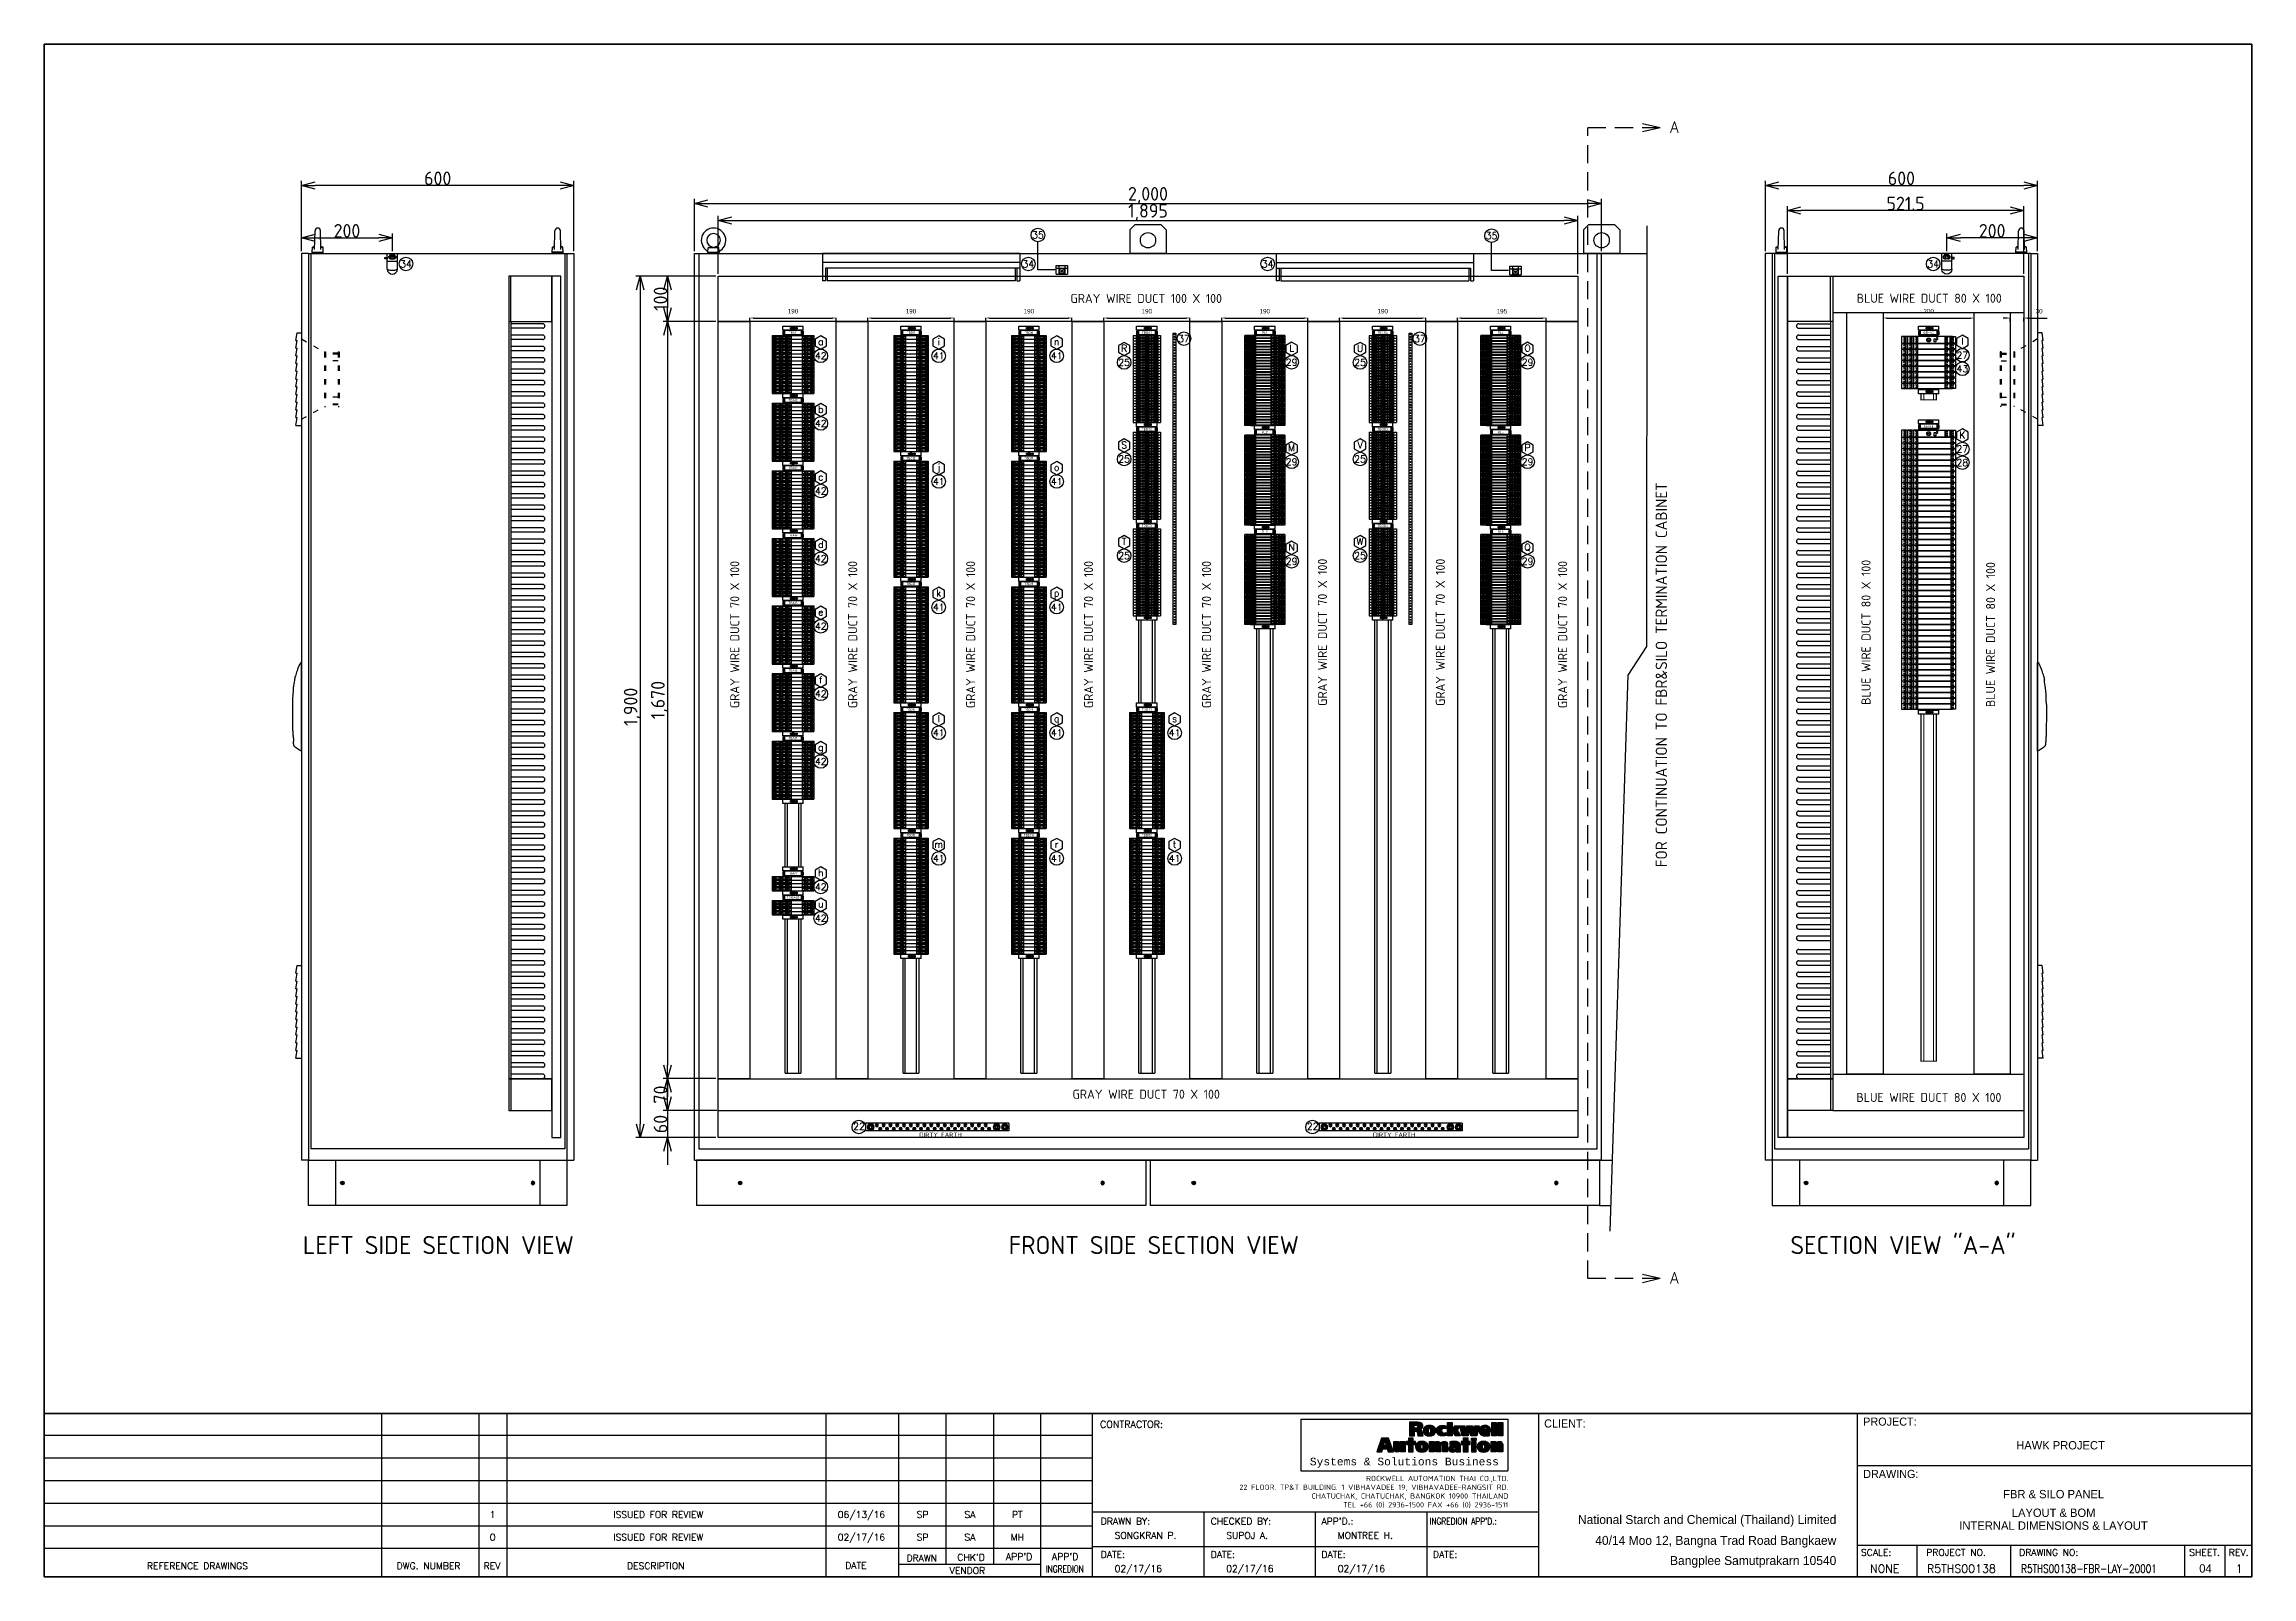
# Model space of a CAD drawing. Header units: inches. Extents: x 564911 to 603980, y 458630 to 507164.
# Drawn here: x 583133 to 587999, y 497172 to 500552 of the extents above; entities that cross this region are included whole.
import ezdxf
from ezdxf.enums import TextEntityAlignment as Align

# ---------------------------------------------------------------- set-up
doc = ezdxf.new("R2010")
doc.units = ezdxf.units.IN
doc.header["$MEASUREMENT"] = 0
for name, pattern in [('ACAD_ISO03W100', [30, 12, -18]), ('DASHED', [0.75, 0.5, -0.25]), ('HIDDEN', [0.375, 0.25, -0.125]), ('PHANTOM2', [1.25, 0.625, -0.125, 0.125, -0.125, 0.125, -0.125])]:
    doc.linetypes.add(name, pattern=pattern)
for name, color, linetype in [('ANN-SMTEXT', 2, 'Continuous'), ('ASHADE', 7, 'Continuous'), ('BUSBAR', 3, 'Continuous'), ('GT_1', 9, 'Continuous'), ('HELPPOINT', 7, 'Continuous'), ('MEMBER', 7, 'Continuous'), ('RA_LOGO', 2, 'Continuous'), ('rial', 11, 'Continuous'), ('TER', 4, 'Continuous'), ('TITLE_BOX', 7, 'Continuous'), ('UMRISS02', 4, 'Continuous'), ('UMRISS05', 7, 'Continuous')]:
    doc.layers.add(name, color=color, linetype=linetype)
doc.styles.add('BOLD', font='monos.ttf')
doc.styles.add('HTX11', font='O8111901')
doc.styles.add('ISO3098B', font='ISO3098B.shx')
doc.styles.add('ROMANS', font='romans.shx', dxfattribs={"width": 0.85, "height": 25})
doc.styles.add('S', font='SIMPLEX.SHX')
doc.styles.add('T1', font='browa.ttf', dxfattribs={"height": 1000})
doc.dimstyles.new('Copy of A', dxfattribs={"dimtxt": 10, "dimasz": 8, "dimexe": 0.18, "dimexo": 0.0625, "dimgap": 10, "dimtad": 1, "dimdec": 0, "dimzin": 0, "dimdsep": 46, "dimtxsty": 'Standard', "dimcen": 0.09, "dimclrd": 3, "dimclre": 3, "dimadec": 0, "dimazin": 0, "dimtfac": 1, "dimtdec": 0, "dimtofl": 0, "dimtmove": 0, "dimatfit": 1, "dimldrblk": 'CLOSEDBLANK', "dimfxl": 0, "dimtolj": 1, "dimtzin": 0, "dimarcsym": 0})
doc.dimstyles.new('ISO-25', dxfattribs={"dimtxt": 2.5, "dimasz": 40, "dimexe": 1.25, "dimexo": 5, "dimtad": 1, "dimdec": 4, "dimdsep": 46, "dimlunit": 6, "dimtxsty": 'Standard', "dimcen": 2.5, "dimclrd": 3, "dimclre": 3, "dimadec": 0, "dimazin": 0, "dimtfac": 1, "dimtdec": 4, "dimtmove": 0, "dimatfit": 3, "dimfxl": 0, "dimtolj": 1, "dimtzin": 0, "dimarcsym": 0})
doc.dimstyles.get("Standard").update_dxf_attribs({"dimtxt": 0.18, "dimasz": 0.18, "dimexe": 0.18, "dimexo": 0.0625, "dimgap": 0.09, "dimtad": 0, "dimtih": 1, "dimtoh": 1, "dimdec": 4, "dimzin": 0, "dimdsep": 46, "dimtxsty": 'Standard', "dimcen": 0.09, "dimadec": 0, "dimazin": 0, "dimtfac": 1, "dimtdec": 4, "dimtofl": 0, "dimtmove": 0, "dimatfit": 3, "dimfxl": 0, "dimtolj": 1, "dimtzin": 0, "dimarcsym": 0})

msp = doc.modelspace()

# ---------------------------------------------------------------- texts
at = {"color": 2, "style": 'S'}
for p in [(586726.27473, 500369.62369), (586726.27473, 497831.57902)]:
    msp.add_text('A', height=25, dxfattribs=at).set_placement(p, align=Align.MIDDLE_CENTER)
at = {"color": 3, "style": 'S'}
for s, p in [('35', (585323.31967, 500131.41498)), ('35', (586323.32195, 500129.9196)), ('34', (583930.17398, 500067.58081)), ('34', (585302.18396, 500067.58081)), ('34', (585829.70347, 500067.58081)), ('34', (587296.79863, 500067.58081)), ('37', (585645.19481, 499902.93995, 27.56136)), ('37', (586165.19481, 499902.93995, 25.50751)), ('42', (584844.6254, 499865.02119, 0.71885)), ('41', (585104.6254, 499865.02119, 0.71885)), ('41', (585364.6254, 499865.02119, 0.71885)), ('25', (585513.40284, 499850.50716, 0.71885)), ('29', (585882.61798, 499850.83423, 0.71885)), ('25', (586033.40284, 499850.50716, -1.335)), ('29', (586402.61798, 499850.83423, 0.71885)), ('27', (587361.11847, 499866.46476, 0.71885)), ('43', (587361.11847, 499836.46476, 0.71885)), ('42', (584844.6254, 499715.92119, 0.71885)), ('27', (587361.11851, 499659.4769, 0.71885)), ('25', (585513.40284, 499637.40716, 0.71885)), ('29', (585882.61798, 499631.34082, 0.71885)), ('25', (586033.40284, 499637.40716, 0.71885)), ('29', (586402.61798, 499631.34082, 0.71885)), ('28', (587361.11851, 499629.4769, 0.71885)), ('42', (584844.6254, 499566.82119, 0.71885)), ('41', (585104.6254, 499587.92119, 0.71885)), ('41', (585364.6254, 499587.92119, 0.71885)), ('42', (584844.6254, 499417.72119, 0.71885)), ('25', (585513.40284, 499424.30716, 0.71885)), ('29', (585882.61798, 499411.84742, 0.71885)), ('25', (586033.40284, 499424.30716, 0.71885)), ('29', (586402.61798, 499411.84742, 0.71885)), ('41', (585104.6254, 499310.82119, 0.71885)), ('41', (585364.6254, 499310.82119, 0.71885)), ('42', (584844.6254, 499268.62119, 0.71885)), ('42', (584844.6254, 499119.52119, 0.71885)), ('41', (585104.6254, 499033.72119, 0.71885)), ('41', (585364.6254, 499033.72119, 0.71885)), ('41', (585624.6254, 499033.72119, 0.71885)), ('42', (584844.6254, 498970.42119, 0.71885)), ('41', (585104.6254, 498756.62119, 0.71885)), ('41', (585364.6254, 498756.62119, 0.71885)), ('41', (585624.6254, 498756.62119, 0.71885)), ('42', (584844.6254, 498693.80814, 0.71885)), ('42', (584844.6254, 498624.71783, 0.71885)), ('22', (584928.94356, 498165.6741)), ('22', (585928.94356, 498165.6741))]:
    msp.add_text(s, height=15, dxfattribs=at).set_placement(p, align=Align.MIDDLE_CENTER)
at = {"color": 0, "style": 'ISO3098B'}
for s, p in [('GRAY WIRE DUCT 100 X 100', (585561.96042, 499991.5601)), ('GRAY WIRE DUCT 70 X 100', (585561.96042, 498236.5601))]:
    msp.add_text(s, height=20, dxfattribs=at).set_placement(p, align=Align.MIDDLE_CENTER)
at = {"color": 4, "style": 'ISO3098B'}
for p in [(587128.24478, 499981.96789, 87.35491), (587127.4925, 498219.46894, 87.35491)]:
    msp.add_text('BLUE WIRE DUCT 80 X 100', height=20, dxfattribs=at).set_placement(p)
at = {"color": 4, "style": 'S'}
for s, p in [('i', (585104.6254, 499896.10284, 0.71885)), ('a', (584844.6254, 499896.10284, 0.71885)), ('n', (585364.6254, 499896.10284, 0.71885)), ('b', (584844.6254, 499747.00284, 0.71885)), ('j', (585104.6254, 499619.00284, 0.71885)), ('o', (585364.6254, 499619.00284, 0.71885)), ('c', (584844.6254, 499597.90284, 0.71885)), ('d', (584844.6254, 499448.80284, 0.71885)), ('k', (585104.6254, 499341.90284, 0.71885)), ('p', (585364.6254, 499341.90284, 0.71885)), ('e', (584844.6254, 499299.70284, 0.71885)), ('f', (584844.6254, 499150.60284, 0.71885)), ('l', (585104.6254, 499064.80284, 0.71885)), ('q', (585364.6254, 499064.80284, 0.71885)), ('s', (585624.6254, 499064.80284, 0.71885)), ('g', (584844.6254, 499001.50284, 0.71885)), ('m', (585104.6254, 498787.70284, 0.71885)), ('r', (585364.6254, 498787.70284, 0.71885)), ('t', (585624.6254, 498787.70284, 0.71885)), ('h', (584844.6254, 498724.8898, 0.71885)), ('u', (584844.6254, 498655.79949, 0.71885))]:
    msp.add_text(s, height=15, dxfattribs=at).set_placement(p, align=Align.MIDDLE_CENTER)
at = {"color": 7, "style": 'ISO3098B'}
msp.add_text('FOR CONTINUATION TO FBR&SILO TERMINATION CABINET', height=25, rotation=90, dxfattribs=at).set_placement((586697.56296, 499161.48101), align=Align.MIDDLE_CENTER)
at = {"color": 0, "style": 'ISO3098B'}
for p in [(585950.40282, 499255.3157, 0.71885), (586210.40282, 499255.25321), (584655.00414, 499250.27273), (584915.00414, 499250.27273), (585175.00414, 499250.27273), (585435.00414, 499250.27273), (585695.00414, 499250.27273), (586480.00414, 499250.27273)]:
    msp.add_text('GRAY WIRE DUCT 70 X 100', height=20, rotation=90, dxfattribs=at).set_placement(p, align=Align.MIDDLE_CENTER)
at = {"color": 4, "style": 'ISO3098B'}
for p in [(587148.75254, 499255.25321), (587423.35386, 499250.27273)]:
    msp.add_text('BLUE WIRE DUCT 80 X 100', height=20, rotation=90, dxfattribs=at).set_placement(p, align=Align.MIDDLE_CENTER)
at = {"color": 7, "linetype": 'Continuous', "style": 'ISO3098B'}
for p in [(585061.72363, 498142.05912), (586061.72363, 498142.05912)]:
    msp.add_text('DIRTY EARTH', height=10, dxfattribs=at).set_placement(p)
at = {"color": 7, "style": 'ISO3098B'}
for s, p in [('LEFT SIDE SECTION VIEW', (584001.57198, 497903.85967)), ('FRONT SIDE SECTION VIEW', (585578.80003, 497903.85967)), ('SECTION VIEW "A-A"', (587230.31546, 497903.85967))]:
    msp.add_text(s, height=40, dxfattribs=at).set_placement(p, align=Align.MIDDLE_CENTER)
at = {"layer": 'ANN-SMTEXT', "color": 1, "style": 'S'}
for s, p in [('I', (587361.11847, 499897.54642, 0.71885)), ('R', (585513.40284, 499881.58882, 0.71885)), ('L', (585882.61798, 499881.91589, 0.71885)), ('U', (586033.40284, 499881.58882, -1.335)), ('O', (586402.61798, 499881.91589, 0.71885)), ('S', (585513.40284, 499668.48882, 0.71885)), ('M', (585882.61798, 499662.42248, 0.71885)), ('V', (586033.40284, 499668.48882, 0.71885)), ('P', (586402.61798, 499662.42248, 0.71885)), ('K', (587361.11851, 499690.55856, 0.71885)), ('T', (585513.40284, 499455.38882, 0.71885)), ('W', (586033.40284, 499455.38882, 0.71885)), ('N', (585882.61798, 499442.92907, 0.71885)), ('Q', (586402.61798, 499442.92907, 0.71885))]:
    msp.add_text(s, height=15, dxfattribs=at).set_placement(p, align=Align.MIDDLE_CENTER)

# ---------------------------------------------------------------- blocks, each defined once
blk = doc.blocks.new('_Open30')
at = {"color": 0, "linetype": 'ByBlock', "lineweight": -2}
for p, q in [((-1, 0.27), (0, 0)), ((0, 0), (-1, -0.27)), ((0, 0), (-1, 0))]:
    blk.add_line(p, q, dxfattribs=at)
blk = doc.blocks.new('*D90')
at = {"layer": 'ASHADE', "color": 3, "lineweight": -2}
for p, q in [((583700.2, 500095.9), (583700.2, 500250.9)), ((584270.2, 500240.9), (583730.2, 500240.9)), ((584300.2, 500095.9), (584300.2, 500250.9))]:
    blk.add_line(p, q, dxfattribs=at)
at = {"layer": 'DEFPOINTS', "color": 0}
for p in [(583700.2, 500240.9), (583700.2, 500090.9), (584300.2, 500090.9)]:
    blk.add_point(p, dxfattribs=at)
at = {"layer": 'ASHADE', "color": 3, "lineweight": -2, "xscale": 30, "yscale": 30, "zscale": 30, "rotation": 180}
blk.add_blockref('_Open30', (583700.2, 500240.9), dxfattribs=at)
at = {"layer": 'ASHADE', "color": 3, "lineweight": -2, "xscale": 30, "yscale": 30, "zscale": 30}
blk.add_blockref('_Open30', (584300.2, 500240.9), dxfattribs=at)
at = {"layer": 'ASHADE', "color": 0, "insert": (584000.2, 500256.5), "char_height": 30, "attachment_point": 5, "style": 'ISO3098B'}
blk.add_mtext('\\A1;600', dxfattribs=at)
blk = doc.blocks.new('M6')
for p, q in [((-3.1, -0.5), (-3.1, 0.5)), ((-2.6, 1), (-1.6, 1)), ((-1.1, 1.5), (-1.1, 2.5)), ((-0.6, 3), (0.4, 3)), ((-0.1, 0), (-0.1, 3)), ((0.9, 2.5), (0.9, 1.5)), ((1.4, 1), (2.4, 1)), ((2.9, 0.5), (2.9, -0.5)), ((-0.1, 0), (-3.1, 0)), ((-1.6, -1), (-2.6, -1)), ((-1.1, -2.5), (-1.1, -1.5)), ((0.4, -3), (-0.6, -3)), ((-0.1, -3), (-0.1, 0)), ((0.9, -1.5), (0.9, -2.5)), ((2.4, -1), (1.4, -1))]:
    blk.add_line(p, q)
blk.add_circle((-0.1, 0), 4)
for centre, radius, start, end in [((-2.6, 0.5), 0.5, 90, 180), ((-1.6, 1.5), 0.5, 270, 0), ((-0.6, 2.5), 0.5, 90, 180), ((0.4, 2.5), 0.5, 0, 90), ((0.8, 2.9), 0.1, 0, 90), ((1.4, 1.5), 0.5, 180, 270), ((2.4, 0.5), 0.5, 0, 90), ((-2.6, -0.5), 0.5, 180, 270), ((-1.6, -1.5), 0.5, 0, 90), ((-0.6, -2.5), 0.5, 180, 270), ((0.4, -2.5), 0.5, 270, 0), ((1.4, -1.5), 0.5, 90, 180), ((2.4, -0.5), 0.5, 270, 0)]:
    blk.add_arc(centre, radius, start, end)
blk = doc.blocks.new('RA_LOGO1')
at = {"layer": 'RA_LOGO', "linetype": 'Continuous'}
h = blk.add_hatch(color=1, dxfattribs=at)
h.paths.add_polyline_path([(0.987, 0.539), (1.017, 0.539), (1.033, 0.538), (1.046, 0.533), (1.055, 0.521), (1.061, 0.505), (1.065, 0.484), (1.068, 0.461), (1.071, 0.439), (1.074, 0.42), (1.213, 0.42), (1.207, 0.439), (1.203, 0.46), (1.199, 0.482), (1.195, 0.504), (1.189, 0.526), (1.18, 0.545), (1.166, 0.562), (1.147, 0.575), (1.12, 0.583), (1.142, 0.59), (1.16, 0.598), (1.175, 0.609), (1.188, 0.621), (1.197, 0.637), (1.203, 0.655), (1.205, 0.677), (1.204, 0.694), (1.2, 0.709), (1.194, 0.723), (1.185, 0.734), (1.175, 0.744), (1.162, 0.752), (1.147, 0.759), (1.131, 0.763), (1.112, 0.767), (1.092, 0.769), (1.07, 0.77), (0.853, 0.77), (0.853, 0.42), (0.987, 0.42)])
h.paths.add_polyline_path([(0.981, 0.617), (0.981, 0.692), (1.018, 0.692), (1.044, 0.689), (1.063, 0.679), (1.071, 0.656), (1.066, 0.635), (1.054, 0.623), (1.036, 0.618), (1.016, 0.617)], flags=16)
h = blk.add_hatch(color=1, dxfattribs=at)
h.paths.add_polyline_path([(1.3, 0.676), (1.285, 0.67), (1.271, 0.663), (1.258, 0.654), (1.247, 0.644), (1.238, 0.633), (1.23, 0.62), (1.225, 0.606), (1.22, 0.591), (1.218, 0.574), (1.217, 0.556), (1.218, 0.538), (1.22, 0.522), (1.224, 0.506), (1.229, 0.492), (1.235, 0.479), (1.243, 0.467), (1.253, 0.456), (1.264, 0.447), (1.276, 0.438), (1.29, 0.431), (1.305, 0.425), (1.321, 0.421), (1.339, 0.417), (1.358, 0.415), (1.378, 0.415), (1.399, 0.415), (1.418, 0.417), (1.435, 0.421), (1.452, 0.425), (1.467, 0.431), (1.481, 0.438), (1.493, 0.447), (1.504, 0.456), (1.514, 0.467), (1.522, 0.479), (1.528, 0.492), (1.534, 0.506), (1.537, 0.522), (1.54, 0.538), (1.54, 0.556), (1.539, 0.574), (1.537, 0.591), (1.533, 0.606), (1.527, 0.62), (1.519, 0.633), (1.51, 0.644), (1.499, 0.654), (1.486, 0.663), (1.472, 0.67), (1.456, 0.676), (1.439, 0.681), (1.42, 0.684), (1.4, 0.686), (1.378, 0.687), (1.357, 0.686), (1.336, 0.684), (1.317, 0.681)])
h.paths.add_polyline_path([(1.36, 0.605), (1.378, 0.612), (1.396, 0.605), (1.404, 0.584), (1.406, 0.556), (1.405, 0.529), (1.401, 0.508), (1.393, 0.494), (1.378, 0.49), (1.364, 0.494), (1.356, 0.508), (1.352, 0.529), (1.351, 0.556), (1.353, 0.584)], flags=16)
for color, points in [(1, [(1.697, 0.575), (1.705, 0.591), (1.718, 0.603), (1.735, 0.61), (1.756, 0.612), (1.778, 0.61), (1.796, 0.606), (1.813, 0.599), (1.813, 0.676), (1.793, 0.681), (1.771, 0.684), (1.748, 0.686), (1.721, 0.687), (1.699, 0.686), (1.679, 0.684), (1.66, 0.681), (1.643, 0.676), (1.627, 0.67), (1.613, 0.663), (1.601, 0.654), (1.59, 0.644), (1.581, 0.633), (1.573, 0.62), (1.567, 0.606), (1.563, 0.591), (1.561, 0.574), (1.56, 0.556), (1.56, 0.538), (1.563, 0.522), (1.566, 0.506), (1.572, 0.492), (1.578, 0.479), (1.586, 0.467), (1.596, 0.456), (1.607, 0.447), (1.619, 0.438), (1.632, 0.431), (1.648, 0.425), (1.664, 0.421), (1.682, 0.417), (1.701, 0.415), (1.721, 0.415), (1.748, 0.415), (1.772, 0.418), (1.794, 0.422), (1.815, 0.428), (1.815, 0.505), (1.797, 0.496), (1.778, 0.491), (1.756, 0.49), (1.735, 0.492), (1.718, 0.5), (1.705, 0.514), (1.697, 0.531), (1.694, 0.554)]), (1, [(2.233, 0.42), (2.391, 0.42), (2.423, 0.598), (2.424, 0.598), (2.455, 0.42), (2.612, 0.42), (2.671, 0.681), (2.556, 0.681), (2.533, 0.511), (2.532, 0.511), (2.503, 0.681), (2.351, 0.681), (2.324, 0.511), (2.323, 0.511), (2.298, 0.681), (2.174, 0.681)]), (1, [(3.007, 0.42), (3.13, 0.42), (3.13, 0.769), (3.007, 0.769)]), (1, [(3.292, 0.769), (3.169, 0.769), (3.169, 0.42), (3.292, 0.42)]), (252, [(0.745, 0.265), (0.617, 0.265), (0.617, 0.112), (0.617, 0.096), (0.611, 0.082), (0.594, 0.076), (0.579, 0.082), (0.573, 0.096), (0.572, 0.112), (0.572, 0.265), (0.444, 0.265), (0.444, 0.081), (0.445, 0.062), (0.449, 0.046), (0.455, 0.031), (0.465, 0.018), (0.478, 0.008), (0.494, 0.001), (0.513, -0.004), (0.537, -0.006), (0.558, -0.004), (0.579, 0.001), (0.597, 0.011), (0.612, 0.026), (0.625, 0.047), (0.625, 0), (0.745, 0)]), (252, [(0.956, 0.191), (1.011, 0.191), (1.011, 0.265), (0.956, 0.265), (0.956, 0.355), (0.828, 0.355), (0.828, 0.265), (0.774, 0.265), (0.774, 0.191), (0.828, 0.191), (0.828, 0), (0.956, 0)]), (252, [(1.505, 0.153), (1.505, 0.169), (1.511, 0.183), (1.528, 0.189), (1.543, 0.183), (1.549, 0.169), (1.55, 0.153), (1.55, 0), (1.678, 0), (1.678, 0.153), (1.679, 0.169), (1.685, 0.183), (1.701, 0.189), (1.717, 0.183), (1.723, 0.169), (1.724, 0.153), (1.724, 0), (1.852, 0), (1.852, 0.159), (1.851, 0.173), (1.851, 0.187), (1.85, 0.202), (1.847, 0.215), (1.843, 0.228), (1.836, 0.24), (1.827, 0.25), (1.816, 0.259), (1.8, 0.265), (1.781, 0.269), (1.758, 0.271), (1.738, 0.269), (1.717, 0.264), (1.698, 0.255), (1.682, 0.242), (1.672, 0.225), (1.663, 0.242), (1.649, 0.255), (1.631, 0.264), (1.61, 0.269), (1.589, 0.271), (1.57, 0.27), (1.551, 0.266), (1.535, 0.259), (1.52, 0.249), (1.508, 0.236), (1.497, 0.217), (1.497, 0.265), (1.377, 0.265), (1.377, 0), (1.505, 0)]), (252, [(2.257, 0), (2.386, 0), (2.386, 0.191), (2.441, 0.191), (2.441, 0.265), (2.386, 0.265), (2.386, 0.355), (2.257, 0.355), (2.257, 0.265), (2.203, 0.265), (2.203, 0.191), (2.257, 0.191)]), (252, [(3.117, 0.153), (3.117, 0.169), (3.123, 0.183), (3.14, 0.189), (3.155, 0.183), (3.161, 0.169), (3.162, 0.153), (3.162, 0), (3.29, 0), (3.29, 0.184), (3.289, 0.203), (3.285, 0.219), (3.279, 0.234), (3.269, 0.247), (3.256, 0.257), (3.24, 0.265), (3.221, 0.269), (3.197, 0.271), (3.176, 0.269), (3.155, 0.263), (3.137, 0.253), (3.122, 0.239), (3.109, 0.217), (3.109, 0.265), (2.989, 0.265), (2.989, 0), (3.117, 0)])]:
    blk.add_hatch(color=color, dxfattribs=at).paths.add_polyline_path(points)
h = blk.add_hatch(color=1, dxfattribs=at)
h.paths.add_polyline_path([(1.973, 0.769), (1.847, 0.769), (1.847, 0.42), (1.973, 0.42), (1.973, 0.566)])
h.paths.add_polyline_path([(1.974, 0.566), (2.045, 0.42), (2.187, 0.42), (2.101, 0.566), (2.173, 0.681), (2.036, 0.681)])
h = blk.add_hatch(color=1, dxfattribs=at)
h.paths.add_polyline_path([(2.817, 0.415), (2.838, 0.415), (2.859, 0.415), (2.88, 0.416), (2.901, 0.418), (2.92, 0.421), (2.938, 0.425), (2.956, 0.43), (2.956, 0.497), (2.939, 0.49), (2.918, 0.485), (2.895, 0.482), (2.87, 0.481), (2.849, 0.482), (2.83, 0.485), (2.815, 0.493), (2.804, 0.504), (2.8, 0.521), (2.975, 0.521), (2.975, 0.536), (2.974, 0.555), (2.972, 0.572), (2.969, 0.589), (2.965, 0.605), (2.96, 0.619), (2.953, 0.632), (2.944, 0.645), (2.934, 0.655), (2.922, 0.665), (2.909, 0.673), (2.894, 0.679), (2.877, 0.683), (2.858, 0.686), (2.838, 0.687), (2.816, 0.686), (2.795, 0.684), (2.777, 0.681), (2.759, 0.676), (2.744, 0.67), (2.73, 0.663), (2.717, 0.654), (2.706, 0.644), (2.697, 0.633), (2.69, 0.62), (2.684, 0.606), (2.679, 0.591), (2.677, 0.574), (2.676, 0.556), (2.677, 0.538), (2.679, 0.522), (2.683, 0.507), (2.688, 0.492), (2.694, 0.479), (2.702, 0.467), (2.712, 0.456), (2.723, 0.447), (2.735, 0.438), (2.749, 0.431), (2.764, 0.425), (2.78, 0.421), (2.798, 0.417)])
h.paths.add_polyline_path([(2.799, 0.576), (2.801, 0.598), (2.811, 0.618), (2.834, 0.627), (2.855, 0.618), (2.864, 0.598), (2.865, 0.576)], flags=16)
h = blk.add_hatch(color=252, dxfattribs=at)
h.paths.add_polyline_path([(0.272, 0.077), (0.296, 0), (0.439, 0), (0.312, 0.355), (0.124, 0.355), (0, 0), (0.136, 0), (0.158, 0.077)])
h.paths.add_polyline_path([(0.255, 0.162), (0.177, 0.162), (0.216, 0.28)], flags=16)
h = blk.add_hatch(color=252, dxfattribs=at)
h.paths.add_polyline_path([(1.14, -0.003), (1.159, -0.005), (1.18, -0.006), (1.201, -0.005), (1.22, -0.003), (1.238, 0), (1.255, 0.005), (1.27, 0.011), (1.284, 0.018), (1.297, 0.027), (1.308, 0.036), (1.317, 0.047), (1.326, 0.06), (1.333, 0.073), (1.338, 0.087), (1.342, 0.103), (1.344, 0.12), (1.345, 0.137), (1.344, 0.156), (1.341, 0.173), (1.337, 0.188), (1.331, 0.203), (1.323, 0.216), (1.313, 0.227), (1.302, 0.238), (1.29, 0.246), (1.275, 0.254), (1.259, 0.26), (1.242, 0.265), (1.223, 0.268), (1.202, 0.27), (1.18, 0.271), (1.158, 0.27), (1.137, 0.268), (1.118, 0.265), (1.101, 0.26), (1.085, 0.254), (1.071, 0.246), (1.058, 0.238), (1.047, 0.227), (1.038, 0.216), (1.03, 0.203), (1.024, 0.188), (1.02, 0.173), (1.017, 0.156), (1.016, 0.137), (1.017, 0.12), (1.019, 0.103), (1.023, 0.087), (1.028, 0.073), (1.035, 0.06), (1.043, 0.047), (1.053, 0.036), (1.064, 0.027), (1.076, 0.018), (1.09, 0.011), (1.105, 0.005), (1.122, 0)])
h.paths.add_polyline_path([(1.165, 0.075), (1.157, 0.089), (1.153, 0.111), (1.152, 0.137), (1.154, 0.166), (1.162, 0.187), (1.18, 0.195), (1.198, 0.187), (1.207, 0.166), (1.208, 0.137), (1.207, 0.111), (1.204, 0.089), (1.195, 0.075), (1.18, 0.07)], flags=16)
h = blk.add_hatch(color=252, dxfattribs=at)
h.paths.add_polyline_path([(1.883, 0.052), (1.889, 0.036), (1.899, 0.023), (1.911, 0.012), (1.926, 0.004), (1.942, -0.001), (1.96, -0.005), (1.978, -0.006), (1.999, -0.004), (2.019, 0.001), (2.037, 0.01), (2.052, 0.022), (2.065, 0.04), (2.065, 0), (2.184, 0), (2.184, 0.161), (2.183, 0.18), (2.179, 0.197), (2.173, 0.212), (2.165, 0.225), (2.155, 0.236), (2.144, 0.245), (2.131, 0.252), (2.117, 0.258), (2.102, 0.263), (2.086, 0.266), (2.07, 0.268), (2.054, 0.27), (2.038, 0.271), (2.022, 0.271), (1.995, 0.27), (1.973, 0.269), (1.953, 0.266), (1.933, 0.261), (1.911, 0.256), (1.911, 0.181), (1.932, 0.19), (1.954, 0.197), (1.977, 0.202), (2, 0.204), (2.019, 0.203), (2.037, 0.2), (2.053, 0.194), (2.063, 0.183), (2.067, 0.165), (2.053, 0.167), (2.036, 0.168), (2.018, 0.169), (2, 0.168), (1.983, 0.167), (1.965, 0.164), (1.948, 0.16), (1.933, 0.154), (1.918, 0.147), (1.906, 0.137), (1.896, 0.125), (1.888, 0.11), (1.883, 0.092), (1.881, 0.072)])
h.paths.add_polyline_path([(1.998, 0.086), (2.007, 0.106), (2.028, 0.115), (2.055, 0.116), (2.067, 0.116), (2.067, 0.108), (2.063, 0.086), (2.05, 0.068), (2.028, 0.061), (2.011, 0.064), (2.001, 0.072)], flags=16)
h = blk.add_hatch(color=252, dxfattribs=at)
h.paths.add_polyline_path([(2.471, 0), (2.599, 0), (2.599, 0.264), (2.471, 0.264)])
h.paths.add_polyline_path([(2.599, 0.296), (2.599, 0.355), (2.471, 0.355), (2.471, 0.296)])
h = blk.add_hatch(color=252, dxfattribs=at)
h.paths.add_polyline_path([(2.751, -0.003), (2.77, -0.005), (2.791, -0.006), (2.811, -0.005), (2.831, -0.003), (2.849, 0), (2.865, 0.005), (2.881, 0.011), (2.895, 0.018), (2.907, 0.027), (2.918, 0.036), (2.928, 0.047), (2.936, 0.06), (2.943, 0.073), (2.948, 0.087), (2.952, 0.103), (2.955, 0.12), (2.955, 0.137), (2.954, 0.156), (2.952, 0.173), (2.947, 0.188), (2.941, 0.203), (2.934, 0.216), (2.924, 0.227), (2.913, 0.238), (2.9, 0.246), (2.886, 0.254), (2.87, 0.26), (2.852, 0.265), (2.833, 0.268), (2.813, 0.27), (2.791, 0.271), (2.769, 0.27), (2.748, 0.268), (2.729, 0.265), (2.711, 0.26), (2.695, 0.254), (2.681, 0.246), (2.669, 0.238), (2.658, 0.227), (2.648, 0.216), (2.64, 0.203), (2.634, 0.188), (2.63, 0.173), (2.628, 0.156), (2.627, 0.137), (2.627, 0.12), (2.63, 0.103), (2.633, 0.087), (2.639, 0.073), (2.645, 0.06), (2.654, 0.047), (2.663, 0.036), (2.674, 0.027), (2.687, 0.018), (2.701, 0.011), (2.716, 0.005), (2.733, 0)])
h.paths.add_polyline_path([(2.776, 0.075), (2.768, 0.089), (2.764, 0.111), (2.763, 0.137), (2.765, 0.166), (2.773, 0.187), (2.791, 0.195), (2.809, 0.187), (2.817, 0.166), (2.819, 0.137), (2.818, 0.111), (2.814, 0.089), (2.806, 0.075), (2.791, 0.07)], flags=16)
at = {"layer": 'RA_LOGO', "color": 1, "linetype": 'Continuous'}
for points in [[(1.147, 0.759), (1.131, 0.763), (1.112, 0.767), (1.092, 0.769), (1.07, 0.77), (0.853, 0.77), (0.853, 0.42), (0.987, 0.42), (0.987, 0.539), (1.017, 0.539), (1.033, 0.538), (1.046, 0.533), (1.055, 0.521), (1.061, 0.505), (1.065, 0.484), (1.068, 0.461), (1.071, 0.439), (1.074, 0.42), (1.213, 0.42), (1.207, 0.439), (1.203, 0.46), (1.199, 0.482), (1.195, 0.504), (1.189, 0.526), (1.18, 0.545), (1.166, 0.562), (1.147, 0.575), (1.121, 0.583), (1.121, 0.584), (1.142, 0.59), (1.16, 0.598), (1.175, 0.609), (1.188, 0.621), (1.197, 0.637), (1.203, 0.655), (1.205, 0.677), (1.204, 0.694), (1.2, 0.709), (1.194, 0.723), (1.185, 0.734), (1.175, 0.744), (1.162, 0.752)], [(1.016, 0.617), (0.981, 0.617), (0.981, 0.692), (1.018, 0.692), (1.044, 0.689), (1.063, 0.679), (1.071, 0.656), (1.066, 0.635), (1.054, 0.623), (1.036, 0.618)], [(1.456, 0.676), (1.439, 0.681), (1.42, 0.684), (1.4, 0.686), (1.378, 0.687), (1.357, 0.686), (1.336, 0.684), (1.317, 0.681), (1.3, 0.676), (1.285, 0.67), (1.271, 0.663), (1.258, 0.654), (1.247, 0.644), (1.238, 0.633), (1.23, 0.62), (1.225, 0.606), (1.22, 0.591), (1.218, 0.574), (1.217, 0.556), (1.217, 0.556), (1.218, 0.538), (1.22, 0.522), (1.224, 0.506), (1.229, 0.492), (1.235, 0.479), (1.243, 0.467), (1.253, 0.456), (1.264, 0.447), (1.276, 0.438), (1.29, 0.431), (1.305, 0.425), (1.321, 0.421), (1.339, 0.417), (1.358, 0.415), (1.378, 0.415), (1.399, 0.415), (1.418, 0.417), (1.435, 0.421), (1.452, 0.425), (1.467, 0.431), (1.481, 0.438), (1.493, 0.447), (1.504, 0.456), (1.514, 0.467), (1.522, 0.479), (1.528, 0.492), (1.534, 0.506), (1.537, 0.522), (1.54, 0.538), (1.54, 0.556), (1.539, 0.574), (1.537, 0.591), (1.533, 0.606), (1.527, 0.62), (1.519, 0.633), (1.51, 0.644), (1.499, 0.654), (1.486, 0.663), (1.472, 0.67)], [(1.351, 0.556), (1.353, 0.584), (1.36, 0.605), (1.378, 0.612), (1.396, 0.605), (1.404, 0.584), (1.406, 0.556), (1.405, 0.529), (1.401, 0.508), (1.393, 0.494), (1.378, 0.49), (1.364, 0.494), (1.356, 0.508), (1.352, 0.529)], [(1.679, 0.684), (1.699, 0.686), (1.721, 0.687), (1.748, 0.686), (1.771, 0.684), (1.793, 0.681), (1.813, 0.676), (1.813, 0.599), (1.796, 0.606), (1.778, 0.61), (1.756, 0.612), (1.735, 0.61), (1.718, 0.603), (1.705, 0.591), (1.697, 0.575), (1.694, 0.554), (1.697, 0.531), (1.705, 0.514), (1.718, 0.5), (1.735, 0.492), (1.756, 0.49), (1.778, 0.491), (1.797, 0.496), (1.815, 0.505), (1.815, 0.428), (1.794, 0.422), (1.772, 0.418), (1.748, 0.415), (1.721, 0.415), (1.701, 0.415), (1.682, 0.417), (1.664, 0.421), (1.648, 0.425), (1.632, 0.431), (1.619, 0.438), (1.607, 0.447), (1.596, 0.456), (1.586, 0.467), (1.578, 0.479), (1.572, 0.492), (1.566, 0.506), (1.563, 0.522), (1.56, 0.538), (1.56, 0.556), (1.561, 0.574), (1.563, 0.591), (1.567, 0.606), (1.573, 0.62), (1.581, 0.633), (1.59, 0.644), (1.601, 0.654), (1.613, 0.663), (1.627, 0.67), (1.643, 0.676), (1.66, 0.681)], [(1.973, 0.42), (1.847, 0.42), (1.847, 0.769), (1.973, 0.769), (1.973, 0.566), (1.974, 0.566), (1.973, 0.566)], [(2.045, 0.42), (1.974, 0.566), (2.036, 0.681), (2.173, 0.681), (2.101, 0.566), (2.187, 0.42)], [(2.455, 0.42), (2.424, 0.598), (2.423, 0.598), (2.391, 0.42), (2.233, 0.42), (2.174, 0.681), (2.298, 0.681), (2.323, 0.511), (2.324, 0.511), (2.351, 0.681), (2.503, 0.681), (2.532, 0.511), (2.533, 0.511), (2.556, 0.681), (2.671, 0.681), (2.612, 0.42)], [(2.817, 0.415), (2.838, 0.415), (2.859, 0.415), (2.88, 0.416), (2.901, 0.418), (2.92, 0.421), (2.938, 0.425), (2.956, 0.43), (2.956, 0.497), (2.939, 0.49), (2.918, 0.485), (2.895, 0.482), (2.87, 0.481), (2.849, 0.482), (2.83, 0.485), (2.815, 0.493), (2.804, 0.504), (2.8, 0.521), (2.975, 0.521), (2.975, 0.536), (2.974, 0.555), (2.972, 0.572), (2.969, 0.589), (2.965, 0.605), (2.96, 0.619), (2.953, 0.632), (2.944, 0.645), (2.934, 0.655), (2.922, 0.665), (2.909, 0.673), (2.894, 0.679), (2.877, 0.683), (2.858, 0.686), (2.838, 0.687), (2.816, 0.686), (2.795, 0.684), (2.777, 0.681), (2.759, 0.676), (2.744, 0.67), (2.73, 0.663), (2.717, 0.654), (2.706, 0.644), (2.697, 0.633), (2.69, 0.62), (2.684, 0.606), (2.679, 0.591), (2.677, 0.574), (2.676, 0.556), (2.676, 0.556), (2.677, 0.538), (2.679, 0.522), (2.683, 0.507), (2.688, 0.492), (2.694, 0.479), (2.702, 0.467), (2.712, 0.456), (2.723, 0.447), (2.735, 0.438), (2.749, 0.431), (2.764, 0.425), (2.78, 0.421), (2.798, 0.417)], [(2.865, 0.576), (2.799, 0.576), (2.801, 0.598), (2.811, 0.618), (2.834, 0.627), (2.855, 0.618), (2.864, 0.598)], [(3.007, 0.42), (3.007, 0.769), (3.13, 0.769), (3.13, 0.42)], [(3.169, 0.42), (3.169, 0.769), (3.292, 0.769), (3.292, 0.42)]]:
    blk.add_lwpolyline(points, close=True, dxfattribs=at)
at = {"layer": 'RA_LOGO', "color": 252, "linetype": 'Continuous'}
for points in [[(0.296, 0), (0.439, 0), (0.312, 0.355), (0.124, 0.355), (0, 0), (0.136, 0), (0.158, 0.077), (0.272, 0.077)], [(0.216, 0.279), (0.217, 0.279), (0.255, 0.162), (0.177, 0.162)], [(0.455, 0.031), (0.449, 0.046), (0.445, 0.062), (0.444, 0.081), (0.444, 0.265), (0.572, 0.265), (0.572, 0.112), (0.573, 0.096), (0.579, 0.082), (0.594, 0.076), (0.611, 0.082), (0.617, 0.096), (0.617, 0.112), (0.617, 0.265), (0.745, 0.265), (0.745, 0), (0.625, 0), (0.625, 0.045), (0.624, 0.045), (0.612, 0.026), (0.597, 0.011), (0.579, 0.001), (0.558, -0.004), (0.537, -0.006), (0.513, -0.004), (0.494, 0.001), (0.478, 0.008), (0.465, 0.018)], [(0.956, 0.191), (1.011, 0.191), (1.011, 0.265), (0.956, 0.265), (0.956, 0.355), (0.828, 0.355), (0.828, 0.265), (0.774, 0.265), (0.774, 0.191), (0.828, 0.191), (0.828, 0), (0.956, 0)], [(1.158, 0.27), (1.137, 0.268), (1.118, 0.265), (1.101, 0.26), (1.085, 0.254), (1.071, 0.246), (1.058, 0.238), (1.047, 0.227), (1.038, 0.216), (1.03, 0.203), (1.024, 0.188), (1.02, 0.173), (1.017, 0.156), (1.016, 0.137), (1.016, 0.137), (1.017, 0.12), (1.019, 0.103), (1.023, 0.087), (1.028, 0.073), (1.035, 0.06), (1.043, 0.047), (1.053, 0.036), (1.064, 0.027), (1.076, 0.018), (1.09, 0.011), (1.105, 0.005), (1.122, 0), (1.14, -0.003), (1.159, -0.005), (1.18, -0.006), (1.201, -0.005), (1.22, -0.003), (1.238, 0), (1.255, 0.005), (1.27, 0.011), (1.284, 0.018), (1.297, 0.027), (1.308, 0.036), (1.317, 0.047), (1.326, 0.06), (1.333, 0.073), (1.338, 0.087), (1.342, 0.103), (1.344, 0.12), (1.345, 0.137), (1.345, 0.137), (1.344, 0.156), (1.341, 0.173), (1.337, 0.188), (1.331, 0.203), (1.323, 0.216), (1.313, 0.227), (1.302, 0.238), (1.29, 0.246), (1.275, 0.254), (1.259, 0.26), (1.242, 0.265), (1.223, 0.268), (1.202, 0.27), (1.18, 0.271), (1.18, 0.271)], [(1.152, 0.137), (1.154, 0.166), (1.162, 0.187), (1.18, 0.195), (1.198, 0.187), (1.207, 0.166), (1.208, 0.137), (1.207, 0.111), (1.204, 0.089), (1.195, 0.075), (1.18, 0.07), (1.165, 0.075), (1.157, 0.089), (1.153, 0.111)], [(1.549, 0.169), (1.543, 0.183), (1.528, 0.189), (1.511, 0.183), (1.505, 0.169), (1.505, 0.153), (1.505, 0), (1.377, 0), (1.377, 0.265), (1.497, 0.265), (1.497, 0.219), (1.499, 0.219), (1.508, 0.236), (1.52, 0.249), (1.535, 0.259), (1.551, 0.266), (1.57, 0.27), (1.589, 0.271), (1.61, 0.269), (1.631, 0.264), (1.649, 0.255), (1.663, 0.242), (1.672, 0.226), (1.673, 0.226), (1.682, 0.242), (1.698, 0.255), (1.717, 0.264), (1.738, 0.269), (1.758, 0.271), (1.781, 0.269), (1.8, 0.265), (1.816, 0.259), (1.827, 0.25), (1.836, 0.24), (1.843, 0.228), (1.847, 0.215), (1.85, 0.202), (1.851, 0.187), (1.851, 0.173), (1.852, 0.159), (1.852, 0), (1.724, 0), (1.724, 0.153), (1.723, 0.169), (1.717, 0.183), (1.701, 0.189), (1.685, 0.183), (1.679, 0.169), (1.678, 0.153), (1.678, 0), (1.55, 0), (1.55, 0.153)], [(1.973, 0.269), (1.953, 0.266), (1.933, 0.261), (1.911, 0.256), (1.911, 0.181), (1.932, 0.19), (1.954, 0.197), (1.977, 0.202), (2, 0.204), (2.019, 0.203), (2.037, 0.2), (2.053, 0.194), (2.063, 0.183), (2.067, 0.165), (2.053, 0.167), (2.036, 0.168), (2.018, 0.169), (2, 0.168), (1.983, 0.167), (1.965, 0.164), (1.948, 0.16), (1.933, 0.154), (1.918, 0.147), (1.906, 0.137), (1.896, 0.125), (1.888, 0.11), (1.883, 0.092), (1.881, 0.072), (1.881, 0.072), (1.883, 0.052), (1.889, 0.036), (1.899, 0.023), (1.911, 0.012), (1.926, 0.004), (1.942, -0.001), (1.96, -0.005), (1.978, -0.006), (1.999, -0.004), (2.019, 0.001), (2.037, 0.01), (2.052, 0.022), (2.064, 0.038), (2.065, 0.038), (2.065, 0), (2.184, 0), (2.184, 0.161), (2.183, 0.18), (2.179, 0.197), (2.173, 0.212), (2.165, 0.225), (2.155, 0.236), (2.144, 0.245), (2.131, 0.252), (2.117, 0.258), (2.102, 0.263), (2.086, 0.266), (2.07, 0.268), (2.054, 0.27), (2.038, 0.271), (2.022, 0.271), (1.995, 0.27)], [(2.067, 0.108), (2.063, 0.086), (2.05, 0.068), (2.028, 0.061), (2.011, 0.064), (2.001, 0.072), (1.998, 0.086), (2.007, 0.106), (2.028, 0.115), (2.055, 0.116), (2.067, 0.116)], [(2.386, 0), (2.386, 0.191), (2.441, 0.191), (2.441, 0.265), (2.386, 0.265), (2.386, 0.355), (2.257, 0.355), (2.257, 0.265), (2.203, 0.265), (2.203, 0.191), (2.257, 0.191), (2.257, 0)], [(2.471, 0.296), (2.471, 0.355), (2.599, 0.355), (2.599, 0.296)], [(2.599, 0), (2.599, 0.264), (2.471, 0.264), (2.471, 0)], [(2.87, 0.26), (2.852, 0.265), (2.833, 0.268), (2.813, 0.27), (2.791, 0.271), (2.769, 0.27), (2.748, 0.268), (2.729, 0.265), (2.711, 0.26), (2.695, 0.254), (2.681, 0.246), (2.669, 0.238), (2.658, 0.227), (2.648, 0.216), (2.64, 0.203), (2.634, 0.188), (2.63, 0.173), (2.628, 0.156), (2.627, 0.137), (2.627, 0.137), (2.627, 0.12), (2.63, 0.103), (2.633, 0.087), (2.639, 0.073), (2.645, 0.06), (2.654, 0.047), (2.663, 0.036), (2.674, 0.027), (2.687, 0.018), (2.701, 0.011), (2.716, 0.005), (2.733, 0), (2.751, -0.003), (2.77, -0.005), (2.791, -0.006), (2.811, -0.005), (2.831, -0.003), (2.849, 0), (2.865, 0.005), (2.881, 0.011), (2.895, 0.018), (2.907, 0.027), (2.918, 0.036), (2.928, 0.047), (2.936, 0.06), (2.943, 0.073), (2.948, 0.087), (2.952, 0.103), (2.955, 0.12), (2.955, 0.137), (2.955, 0.137), (2.954, 0.156), (2.952, 0.173), (2.947, 0.188), (2.941, 0.203), (2.934, 0.216), (2.924, 0.227), (2.913, 0.238), (2.9, 0.246), (2.886, 0.254)], [(2.763, 0.137), (2.765, 0.166), (2.773, 0.187), (2.791, 0.195), (2.809, 0.187), (2.817, 0.166), (2.819, 0.137), (2.818, 0.111), (2.814, 0.089), (2.806, 0.075), (2.791, 0.07), (2.776, 0.075), (2.768, 0.089), (2.764, 0.111)], [(3.117, 0.169), (3.117, 0.153), (3.117, 0), (2.989, 0), (2.989, 0.265), (3.109, 0.265), (3.109, 0.219), (3.11, 0.219), (3.122, 0.239), (3.137, 0.253), (3.155, 0.263), (3.176, 0.269), (3.197, 0.271), (3.221, 0.269), (3.24, 0.265), (3.256, 0.257), (3.269, 0.247), (3.279, 0.234), (3.285, 0.219), (3.289, 0.203), (3.29, 0.184), (3.29, 0), (3.162, 0), (3.162, 0.153), (3.161, 0.169), (3.155, 0.183), (3.14, 0.189), (3.123, 0.183)]]:
    blk.add_lwpolyline(points, close=True, dxfattribs=at)
blk = doc.blocks.new('TPA')
at = {"color": 0}
for p, q in [((565225.5, 502262.6), (565225.5, 502159)), ((565225.5, 502262.6), (565640.1, 502262.6)), ((565640.1, 502262.6), (565640.1, 502159)), ((565225.5, 502159), (565640.1, 502159))]:
    blk.add_line(p, q, dxfattribs=at)
at = {"color": 4}
for p, q in [((566459.5, 502010.1), (566459.5, 501946.4)), ((566647.2, 502010.1), (566647.2, 501946.4))]:
    blk.add_line(p, q, dxfattribs=at)
at = {"color": 4, "ltscale": 0.5}
for p, q in [((566996.2, 502010.1), (566996.2, 501946.4)), ((566996.2, 502010.1), (566996.2, 501946.4)), ((567077.1, 502010.1), (567077.1, 501946.4)), ((567077.1, 502010.1), (567077.1, 501946.4))]:
    blk.add_line(p, q, dxfattribs=at)
at = {"layer": 'GT_1', "color": 4}
for p, q in [((566341, 501946.4), (566341, 502273.8)), ((566341, 501946.4), (566341, 502273.8)), ((566341, 502010.1), (567131, 502010.1))]:
    blk.add_line(p, q, dxfattribs=at)
at = {"layer": 'GT_1', "color": 4, "flags": 128}
for points in [[(563383.4, 501946.4), (563383.4, 502273.8)], [(563578.8, 501946.4), (563578.8, 502273.8)], [(563634.6, 501946.4), (563634.6, 502273.8)], [(564274, 501946.4), (564274, 502273.8)], [(564419.8, 501946.4), (564419.8, 502273.8)], [(564514.7, 501971.1), (564514.7, 502273.8)], [(564609.7, 501971.2), (564609.7, 502273.8)], [(564704.3, 501946.4), (564704.3, 502273.8)], [(564807.7, 501946.4), (564807.7, 502273.8)], [(565702.1, 501946.4), (565702.1, 502273.8)], [(566341, 501946.4), (566341, 502273.8)], [(564807.7, 502229.7), (562706.8, 502229.7)], [(564807.7, 502184.4), (562706.8, 502184.4)], [(564807.7, 502139.1), (562706.8, 502139.1)], [(564807.7, 502093.7), (562706.8, 502093.7)], [(565702.1, 502076.3), (564807.7, 502076.3)], [(565031.3, 501946.4), (565031.3, 502076.3)], [(565254.9, 501946.4), (565254.9, 502076.3)], [(565478.5, 501946.4), (565478.5, 502076.3)], [(564807.7, 502048.3), (562706.8, 502048.3)], [(564807.6, 502003), (562706.8, 502003)], [(564704.3, 501971.1), (564419.8, 501971.1)], [(565702.1, 502006.4), (564807.7, 502006.4)]]:
    blk.add_lwpolyline(points, dxfattribs=at)
at = {"layer": 'HELPPOINT', "color": 4, "lineweight": 35}
for p, q in [((562706.8, 501946.4), (562706.8, 505019.3)), ((562706.8, 505019.3), (567131, 505019.3)), ((562706.8, 501946.4), (562706.8, 505019.3)), ((562706.8, 505019.3), (567131, 505019.3)), ((567131, 505019.3), (567131, 501946.4)), ((567131, 505019.3), (567131, 501946.4)), ((567131, 501946.4), (562706.8, 501946.4)), ((567131, 501946.4), (562706.8, 501946.4))]:
    blk.add_line(p, q, dxfattribs=at)
at = {"layer": 'HELPPOINT', "color": 4}
for p, q in [((566341, 502169.7), (567131, 502169.7)), ((566341, 502169.7), (567131, 502169.7)), ((566341, 502010.1), (567131, 502010.1))]:
    blk.add_line(p, q, dxfattribs=at)
at = {"layer": 'MEMBER', "color": 4, "lineweight": 35}
blk.add_line((562706.8, 502273.8), (567131, 502273.8), dxfattribs=at)
blk.add_line((562706.8, 502273.8), (567131, 502273.8), dxfattribs=at)
at = {"layer": 'MEMBER', "color": 4}
for p, q in [((566341, 502169.7), (567131, 502169.7)), ((566341, 502169.7), (567131, 502169.7)), ((566341, 502010.1), (567131, 502010.1)), ((566341, 502010.1), (567131, 502010.1))]:
    blk.add_line(p, q, dxfattribs=at)
at = {"color": 0, "xscale": 76.7727272878401, "yscale": 76.77272728795651, "zscale": 76.772727288}
blk.add_blockref('RA_LOGO1', (565377.2, 502197.1), dxfattribs=at)
at = {"color": 4, "ltscale": 100, "style": 'HTX11'}
for s, p in [('HAWK PROJECT', (566747.6, 502210.2)), ('FBR & SILO PANEL', (566733.8, 502112.3)), ('LAYOUT & BOM', (566733.8, 502074.9))]:
    blk.add_text(s, height=16.696, dxfattribs=at).set_placement(p, align=Align.MIDDLE_CENTER)
at = {"color": 4, "insert": (565640.9, 502148.9), "char_height": 10.5571, "width": 527.854, "attachment_point": 3, "style": 'ISO3098B'}
blk.add_mtext('ROCKWELL AUTOMATION THAI CO.,LTD.\\P22 FLOOR. TP&T BUILDING. 1 VIBHAVADEE 19, VIBHAVADEE-RANGSIT RD. CHATUCHAK, CHATUCHAK, BANGKOK 10900 THAILAND\\PTEL +66 (0) 2936-1500 FAX +66 (0) 2936-1511', dxfattribs=at)
at = {"color": 0, "insert": (565243.3, 502185.3), "char_height": 15.355, "width": 438.272, "attachment_point": 1, "style": 'BOLD'}
blk.add_mtext('{\\W1.04;Systems & Solutions Business}', dxfattribs=at)
at = {"style": 'HTX11'}
for tag, p in [('A', (566704.3, 502037.1)), ('B', (567038.2, 501963.3))]:
    blk.add_attdef(tag, text='', height=16.8, dxfattribs=at).set_placement(p, align=Align.MIDDLE_CENTER)
at = {"layer": 'GT_1', "color": 4, "style": 'HTX11'}
for s, p in [('CLIENT:', (565712.8, 502245.8)), ('PROJECT:', (566352.2, 502249.5)), ('DRAWING:', (566352.2, 502144.6))]:
    blk.add_text(s, height=16.19, dxfattribs=at).set_placement(p)
at = {"layer": 'MEMBER', "color": 4, "ltscale": 0.8, "style": 'ROMANS'}
for s, height, p in [('CONTRACTOR:', 14.035, (564822.6, 502244.9)), ('DRAWN BY:', 13.49, (564824.3, 502051.1)), ('CHECKED BY:', 13.495, (565044.7, 502051.1)), ("APP'D.:", 13.49, (565266.5, 502051.1)), ('SONGKRAN P.', 13.495, (564852.1, 502022.7)), ('SUPOJ A.', 13.49, (565075.6, 502022.7)), ('MONTREE H.', 13.49, (565299.2, 502022.7)), ('REFERENCE DRAWINGS', 13.495, (562912.9, 501961.6)), ('DWG. NUMBER', 13.495, (563413.2, 501961.6)), ('REV', 13.49, (563587.7, 501961.6)), ('DESCRIPTION', 13.495, (563875, 501961.6)), ('DATE', 13.49, (564312.3, 501962.5)), ('DRAWN', 13.49, (564435, 501977.3)), ("CHK'D", 13.49, (564537, 501978.7)), ("APP'D", 13.49, (564634.3, 501980.1)), ("APP'D", 13.49, (564726.6, 501980.1)), ('DATE:', 13.49, (564824.3, 501984.5)), ('02/17/16', 13.49, (564852.1, 501956)), ('DATE:', 13.49, (565044.7, 501984.5)), ('02/17/16', 13.49, (565075.6, 501956)), ('DATE:', 13.49, (565266.5, 501984.5)), ('02/17/16', 13.49, (565299.2, 501956)), ('DATE:', 13.49, (565490.1, 501984.5)), ('SCALE:', 13.49, (566347.7, 501988.5)), ('NONE', 16.17, (566365.9, 501954.7)), ('PROJECT NO.', 13.495, (566478.7, 501988.5)), ('R5THS00138', 16.17, (566480, 501954.7)), ('DRAWING NO:', 13.495, (566664.7, 501988.5)), ('SHEET.', 13.64, (567005.3, 501988.5)), ('REV.', 13.64, (567084.8, 501988.5)), ('VENDOR', 13.49, (564521.5, 501952.2))]:
    blk.add_text(s, height=height, dxfattribs=at).set_placement(p)
for s, height, p in [('1', 13.5, (563605.6, 502071.2)), ('ISSUED FOR REVIEW', 13.495, (563937.5, 502071.2)), ('06/13/16', 13.49, (564344.6, 502071.2)), ('SP', 13.49, (564467.2, 502071.2)), ('SA', 13.49, (564562.1, 502071.2)), ('PT', 13.49, (564657, 502071.2)), ('0', 13.5, (563605.6, 502025.8)), ('ISSUED FOR REVIEW', 13.495, (563937.5, 502025.8)), ('02/17/16', 13.49, (564344.6, 502025.8)), ('SP', 13.49, (564467.2, 502025.8)), ('SA', 13.49, (564562.1, 502025.8)), ('MH', 13.49, (564657, 502025.8))]:
    blk.add_text(s, height=height, dxfattribs=at).set_placement(p, align=Align.MIDDLE_CENTER)
at = {"layer": 'MEMBER', "color": 4, "ltscale": 0.8, "style": 'ROMANS', "width": 0.8}
for s, height, p in [("INGREDION APP'D.:", 13.495, (565483.3, 502051.1)), ('R5THS00138-FBR-LAY-20001', 16.175, (566668.8, 501954.7)), ('INGREDION', 13.49, (564714.3, 501955.4))]:
    blk.add_text(s, height=height, dxfattribs=at).set_placement(p)
at = {"layer": 'MEMBER', "color": 4, "ltscale": 0.8, "style": 'ROMANS'}
blk.add_text('1', height=16.2, dxfattribs=at).set_placement((567105.9, 501954.7), align=Align.CENTER)
at = {"layer": 'TITLE_BOX', "color": 7, "linetype": 'ByBlock', "style": 'T1'}
for s, p in [('National Starch and Chemical (Thailand) Limited', (566298.3, 502052.3)), ('40/14 Moo 12, Bangna Trad Road Bangkaew', (566298.3, 502010.5)), ('Bangplee Samutprakarn 10540', (566298.3, 501970.1))]:
    blk.add_text(s, height=18, dxfattribs=at).set_placement(p, align=Align.RIGHT)
blk = doc.blocks.new('*D87')
at = {"layer": 'ASHADE', "color": 3, "lineweight": -2}
for p, q in [((584565.9, 500095.9), (584565.9, 500210.9)), ((584595.9, 500200.9), (586535.9, 500200.9)), ((586565.9, 500095.9), (586565.9, 500210.9))]:
    blk.add_line(p, q, dxfattribs=at)
at = {"layer": 'DEFPOINTS', "color": 0}
for p in [(586565.9, 500200.9), (584565.9, 500090.9), (586565.9, 500090.9)]:
    blk.add_point(p, dxfattribs=at)
at = {"layer": 'ASHADE', "color": 3, "lineweight": -2, "xscale": 30, "yscale": 30, "zscale": 30, "rotation": 180}
blk.add_blockref('_Open30', (584565.9, 500200.9), dxfattribs=at)
at = {"layer": 'ASHADE', "color": 3, "lineweight": -2, "xscale": 30, "yscale": 30, "zscale": 30}
blk.add_blockref('_Open30', (586565.9, 500200.9), dxfattribs=at)
at = {"layer": 'ASHADE', "color": 0, "insert": (585565.9, 500218.8), "char_height": 30, "attachment_point": 5, "style": 'ISO3098B'}
blk.add_mtext('\\A1;2,000', dxfattribs=at)
blk = doc.blocks.new('light220')
at = {"color": 1}
for p, q in [((11963.6, -2556.1), (11528.6, -2556.1)), ((11528.6, -2556.1), (11528.6, -2616.8)), ((11963.6, -2576.1), (11528.6, -2576.1)), ((11949.8, -2576.1), (11528.6, -2576.1)), ((11963.6, -2556.1), (11963.6, -2616.8)), ((11963.6, -2588.9), (11535, -2588.9)), ((11535, -2588.9), (11535, -2616.8)), ((11539.2, -2588.9), (11539.2, -2616.8)), ((11953.1, -2588.9), (11953.1, -2616.8)), ((11957.3, -2588.9), (11957.3, -2616.8))]:
    blk.add_line(p, q, dxfattribs=at)
at = {"layer": 'ASHADE', "color": 1}
for p, q in [((11535, -2616.8), (11528.6, -2616.8)), ((11953.1, -2616.8), (11539.2, -2616.8)), ((11957.3, -2616.8), (11963.6, -2616.8))]:
    blk.add_line(p, q, dxfattribs=at)
blk = doc.blocks.new('8064_21LIMITSWITCH')
blk.add_hatch(color=30).paths.add_polyline_path([(15957.4, -4546.9, 1), (15953.4, -4546.9, 1)])
for p, q in [((15942.9, -4553.4), (15942.9, -4534.4)), ((15942.9, -4534.4), (15967.9, -4534.4)), ((15948.9, -4534.4), (15948.9, -4553.4)), ((15961.9, -4534.4), (15961.9, -4553.4)), ((15967.9, -4534.4), (15967.9, -4553.4))]:
    blk.add_line(p, q)
at = {"color": 0}
for p, q in [((15942.9, -4540.4), (15967.9, -4540.4)), ((15942.9, -4553.4), (15967.9, -4553.4)), ((15950.2, -4541.7), (15949.5, -4541)), ((15949.5, -4541.7), (15950.2, -4541)), ((15950.2, -4552), (15949.5, -4552.7)), ((15949.5, -4552), (15950.2, -4552.7)), ((15960.5, -4541.7), (15961.2, -4541)), ((15961.2, -4541.7), (15960.5, -4541)), ((15960.5, -4552), (15961.2, -4552.7)), ((15961.2, -4552), (15960.5, -4552.7))]:
    blk.add_line(p, q, dxfattribs=at)
for centre, radius in [((15949.9, -4541.4), 0.5), ((15949.9, -4552.4), 0.5), ((15955.4, -4546.9), 5.65), ((15960.9, -4541.4), 0.5), ((15960.9, -4552.4), 0.5)]:
    blk.add_circle(centre, radius, dxfattribs=at)
at = {"color": 30}
blk.add_circle((15955.4, -4546.9), 2, dxfattribs=at)
blk = doc.blocks.new('*D88')
at = {"layer": 'ASHADE', "color": 3, "lineweight": -2}
for p, q in [((584618.4, 500045.8), (584618.4, 500173.5)), ((584648.4, 500163.5), (586483.4, 500163.5)), ((586513.4, 500045.9), (586513.4, 500173.5))]:
    blk.add_line(p, q, dxfattribs=at)
at = {"layer": 'DEFPOINTS', "color": 0}
for p in [(586513.4, 500163.5), (584618.4, 500040.8), (586513.4, 500040.9)]:
    blk.add_point(p, dxfattribs=at)
at = {"layer": 'ASHADE', "color": 3, "lineweight": -2, "xscale": 30, "yscale": 30, "zscale": 30, "rotation": 180}
blk.add_blockref('_Open30', (584618.4, 500163.5), dxfattribs=at)
at = {"layer": 'ASHADE', "color": 3, "lineweight": -2, "xscale": 30, "yscale": 30, "zscale": 30}
blk.add_blockref('_Open30', (586513.4, 500163.5), dxfattribs=at)
at = {"layer": 'ASHADE', "color": 0, "insert": (585565.9, 500181.4), "char_height": 30, "attachment_point": 5, "style": 'ISO3098B'}
blk.add_mtext('\\A1;1,895', dxfattribs=at)
blk = doc.blocks.new('*D98')
at = {"layer": 'ASHADE', "color": 3, "lineweight": -2}
for p, q in [((584613.4, 499940.9), (584496.9, 499940.9)), ((584506.9, 499910.9), (584506.9, 498300.9)), ((584613.4, 498270.9), (584496.9, 498270.9))]:
    blk.add_line(p, q, dxfattribs=at)
at = {"layer": 'DEFPOINTS', "color": 0}
for p in [(584618.4, 499940.9), (584506.9, 498270.9), (584618.4, 498270.9)]:
    blk.add_point(p, dxfattribs=at)
at = {"layer": 'ASHADE', "color": 3, "lineweight": -2, "xscale": 30, "yscale": 30, "zscale": 30}
for p, rotation in [((584506.9, 499940.9), 90), ((584506.9, 498270.9), 270)]:
    blk.add_blockref('_Open30', p, dxfattribs=dict(at, rotation=rotation))
at = {"layer": 'ASHADE', "color": 0, "insert": (584489.1, 499105.9), "char_height": 30, "attachment_point": 5, "rotation": 90, "style": 'ISO3098B'}
blk.add_mtext('\\A1;1,670', dxfattribs=at)
blk = doc.blocks.new('STOPER')
at = {"color": 0}
for points in [[(22179.3, -20542.9), (22175.9, -20542.9), (22175.9, -20539.8), (22179.3, -20539.8)], [(22179.3, -20539.8), (22179.3, -20539.6), (22183, -20539.6), (22183, -20539.8)], [(22183, -20542.9), (22183, -20543), (22179.3, -20543), (22179.3, -20542.9)], [(22183, -20539.8), (22185.8, -20539.8), (22185.8, -20542.9), (22183, -20542.9)]]:
    blk.add_lwpolyline(points, dxfattribs=at)
blk.add_lwpolyline([(22187.3, -20539.8), (22190.4, -20539.8), (22190.4, -20542.9), (22187.3, -20542.9)], close=True, dxfattribs=at)
at = {"layer": 'TER', "color": 0}
for p, q in [((22158.7, -20545.9), (22158.7, -20536.8)), ((22158.7, -20536.8), (22203.7, -20536.8)), ((22203.7, -20545.9), (22203.7, -20536.8)), ((22203.7, -20545.9), (22158.7, -20545.9))]:
    blk.add_line(p, q, dxfattribs=at)
blk = doc.blocks.new('*D80')
at = {"color": 3, "linetype": 'HIDDEN', "lineweight": -2}
for p, q in [((584688.4, 499940.9), (584688.4, 499948.6)), ((584878.4, 499940.9), (584878.4, 499948.6))]:
    blk.add_line(p, q, dxfattribs=at)
at = {"color": 3, "lineweight": -2}
blk.add_line((584696.4, 499948.4), (584870.4, 499948.4), dxfattribs=at)
at = {"color": 3}
for points in [[(584696.4, 499949.8), (584696.4, 499947.1), (584688.4, 499948.4)], [(584870.4, 499949.8), (584870.4, 499947.1), (584878.4, 499948.4)]]:
    blk.add_solid(points, dxfattribs=at)
at = {"layer": 'DEFPOINTS', "color": 0}
for p in [(584688.4, 499940.9), (584878.4, 499948.4), (584878.4, 499940.9)]:
    blk.add_point(p, dxfattribs=at)
at = {"color": 0, "insert": (584783.4, 499963.4), "char_height": 10, "attachment_point": 5}
blk.add_mtext('\\A1;190', dxfattribs=at)
blk = doc.blocks.new('_ClosedBlank')
at = {"color": 0, "linetype": 'ByBlock', "lineweight": -2}
for p, q in [((-1, 0.17), (0, 0)), ((-1, 0.17), (-1, -0.17)), ((0, 0), (-1, -0.17))]:
    blk.add_line(p, q, dxfattribs=at)
blk = doc.blocks.new('*D81')
at = {"color": 3, "linetype": 'HIDDEN', "lineweight": -2}
for p, q in [((585988.4, 499940.9), (585988.4, 499948.6)), ((586178.4, 499940.9), (586178.4, 499948.6))]:
    blk.add_line(p, q, dxfattribs=at)
at = {"color": 3, "lineweight": -2}
blk.add_line((585996.4, 499948.4), (586170.4, 499948.4), dxfattribs=at)
at = {"color": 3}
for points in [[(585996.4, 499949.7), (585996.4, 499947), (585988.4, 499948.4)], [(586170.4, 499949.7), (586170.4, 499947), (586178.4, 499948.4)]]:
    blk.add_solid(points, dxfattribs=at)
at = {"layer": 'DEFPOINTS', "color": 0}
for p in [(585988.4, 499940.9), (586178.4, 499948.4), (586178.4, 499940.9)]:
    blk.add_point(p, dxfattribs=at)
at = {"color": 0, "insert": (586083.4, 499963.4), "char_height": 10, "attachment_point": 5}
blk.add_mtext('\\A1;190', dxfattribs=at)
blk = doc.blocks.new('*D94')
at = {"layer": 'ASHADE', "color": 3, "lineweight": -2}
for p, q in [((584613.4, 500040.9), (584496.9, 500040.9)), ((584506.9, 500010.9), (584506.9, 499970.9)), ((584613.4, 499940.9), (584496.9, 499940.9))]:
    blk.add_line(p, q, dxfattribs=at)
at = {"layer": 'DEFPOINTS', "color": 0}
for p in [(584618.4, 500040.9), (584506.9, 499940.9), (584618.4, 499940.9)]:
    blk.add_point(p, dxfattribs=at)
at = {"layer": 'ASHADE', "color": 3, "lineweight": -2, "xscale": 30, "yscale": 30, "zscale": 30}
for p, rotation in [((584506.9, 500040.9), 90), ((584506.9, 499940.9), 270)]:
    blk.add_blockref('_Open30', p, dxfattribs=dict(at, rotation=rotation))
at = {"layer": 'ASHADE', "color": 0, "insert": (584491.3, 499990.9), "char_height": 30, "attachment_point": 5, "rotation": 90, "style": 'ISO3098B'}
blk.add_mtext('\\A1;100', dxfattribs=at)
blk = doc.blocks.new('*D95')
at = {"layer": 'ASHADE', "color": 3, "lineweight": -2}
for p, q in [((584613.4, 498270.9), (584496.9, 498270.9)), ((584615.7, 498200.9), (584496.9, 498200.9)), ((584506.9, 498240.9), (584506.9, 498230.9))]:
    blk.add_line(p, q, dxfattribs=at)
at = {"layer": 'DEFPOINTS', "color": 0}
for p in [(584618.4, 498270.9), (584506.9, 498200.9), (584620.7, 498200.9)]:
    blk.add_point(p, dxfattribs=at)
at = {"layer": 'ASHADE', "color": 3, "lineweight": -2, "xscale": 30, "yscale": 30, "zscale": 30}
for p, rotation in [((584506.9, 498270.9), 90), ((584506.9, 498200.9), 270)]:
    blk.add_blockref('_Open30', p, dxfattribs=dict(at, rotation=rotation))
at = {"layer": 'ASHADE', "color": 0, "insert": (584491.3, 498235.9), "char_height": 30, "attachment_point": 5, "rotation": 90, "style": 'ISO3098B'}
blk.add_mtext('\\A1;70', dxfattribs=at)
blk = doc.blocks.new('*D96')
at = {"layer": 'ASHADE', "color": 3, "lineweight": -2}
for p, q in [((584506.9, 498230.9), (584506.9, 498260.9)), ((584613.4, 498200.9), (584496.9, 498200.9)), ((584506.9, 498200.9), (584506.9, 498140.9)), ((584613.4, 498140.9), (584496.9, 498140.9)), ((584506.9, 498110.9), (584506.9, 498080.9))]:
    blk.add_line(p, q, dxfattribs=at)
at = {"layer": 'DEFPOINTS', "color": 0}
for p in [(584618.4, 498200.9), (584506.9, 498140.9), (584618.4, 498140.9)]:
    blk.add_point(p, dxfattribs=at)
at = {"layer": 'ASHADE', "color": 3, "lineweight": -2, "xscale": 30, "yscale": 30, "zscale": 30}
for p, rotation in [((584506.9, 498200.9), 270), ((584506.9, 498140.9), 90)]:
    blk.add_blockref('_Open30', p, dxfattribs=dict(at, rotation=rotation))
at = {"layer": 'ASHADE', "color": 0, "insert": (584491.3, 498170.9), "char_height": 30, "attachment_point": 5, "rotation": 90, "style": 'ISO3098B'}
blk.add_mtext('\\A1;60', dxfattribs=at)
blk = doc.blocks.new('*D97')
at = {"layer": 'ASHADE', "color": 3, "lineweight": -2}
for p, q in [((584613.4, 500040.9), (584436.8, 500040.9)), ((584446.8, 500010.9), (584446.8, 498170.9)), ((584613.4, 498140.9), (584436.8, 498140.9))]:
    blk.add_line(p, q, dxfattribs=at)
at = {"layer": 'DEFPOINTS', "color": 0}
for p in [(584618.4, 500040.9), (584446.8, 498140.9), (584618.4, 498140.9)]:
    blk.add_point(p, dxfattribs=at)
at = {"layer": 'ASHADE', "color": 3, "lineweight": -2, "xscale": 30, "yscale": 30, "zscale": 30}
for p, rotation in [((584446.8, 500040.9), 90), ((584446.8, 498140.9), 270)]:
    blk.add_blockref('_Open30', p, dxfattribs=dict(at, rotation=rotation))
at = {"layer": 'ASHADE', "color": 0, "insert": (584428.9, 499090.9), "char_height": 30, "attachment_point": 5, "rotation": 90, "style": 'ISO3098B'}
blk.add_mtext('\\A1;1,900', dxfattribs=at)
blk = doc.blocks.new('*D77')
at = {"color": 3, "linetype": 'HIDDEN', "lineweight": -2}
for p, q in [((584948.4, 499940.9), (584948.4, 499948.6)), ((585138.4, 499940.9), (585138.4, 499948.6))]:
    blk.add_line(p, q, dxfattribs=at)
at = {"color": 3, "lineweight": -2}
blk.add_line((584956.4, 499948.4), (585130.4, 499948.4), dxfattribs=at)
at = {"color": 3}
for points in [[(584956.4, 499949.8), (584956.4, 499947.1), (584948.4, 499948.4)], [(585130.4, 499949.8), (585130.4, 499947.1), (585138.4, 499948.4)]]:
    blk.add_solid(points, dxfattribs=at)
at = {"layer": 'DEFPOINTS', "color": 0}
for p in [(584948.4, 499940.9), (585138.4, 499948.4), (585138.4, 499940.9)]:
    blk.add_point(p, dxfattribs=at)
at = {"color": 0, "insert": (585043.4, 499963.4), "char_height": 10, "attachment_point": 5}
blk.add_mtext('\\A1;190', dxfattribs=at)
blk = doc.blocks.new('*D78')
at = {"color": 3, "linetype": 'HIDDEN', "lineweight": -2}
for p, q in [((585208.4, 499940.9), (585208.4, 499948.6)), ((585398.4, 499940.9), (585398.4, 499948.6))]:
    blk.add_line(p, q, dxfattribs=at)
at = {"color": 3, "lineweight": -2}
blk.add_line((585216.4, 499948.4), (585390.4, 499948.4), dxfattribs=at)
at = {"color": 3}
for points in [[(585216.4, 499949.8), (585216.4, 499947.1), (585208.4, 499948.4)], [(585390.4, 499949.8), (585390.4, 499947.1), (585398.4, 499948.4)]]:
    blk.add_solid(points, dxfattribs=at)
at = {"layer": 'DEFPOINTS', "color": 0}
for p in [(585208.4, 499940.9), (585398.4, 499948.4), (585398.4, 499940.9)]:
    blk.add_point(p, dxfattribs=at)
at = {"color": 0, "insert": (585303.4, 499963.4), "char_height": 10, "attachment_point": 5}
blk.add_mtext('\\A1;190', dxfattribs=at)
blk = doc.blocks.new('*D79')
at = {"color": 3, "linetype": 'HIDDEN', "lineweight": -2}
for p, q in [((585468.4, 499940.9), (585468.4, 499948.6)), ((585658.4, 499940.9), (585658.4, 499948.6))]:
    blk.add_line(p, q, dxfattribs=at)
at = {"color": 3, "lineweight": -2}
blk.add_line((585476.4, 499948.4), (585650.4, 499948.4), dxfattribs=at)
at = {"color": 3}
for points in [[(585476.4, 499949.8), (585476.4, 499947.1), (585468.4, 499948.4)], [(585650.4, 499949.8), (585650.4, 499947.1), (585658.4, 499948.4)]]:
    blk.add_solid(points, dxfattribs=at)
at = {"layer": 'DEFPOINTS', "color": 0}
for p in [(585468.4, 499940.9), (585658.4, 499948.4), (585658.4, 499940.9)]:
    blk.add_point(p, dxfattribs=at)
at = {"color": 0, "insert": (585563.4, 499963.4), "char_height": 10, "attachment_point": 5}
blk.add_mtext('\\A1;190', dxfattribs=at)
blk = doc.blocks.new('*D76')
at = {"color": 3, "linetype": 'HIDDEN', "lineweight": -2}
for p, q in [((585728.4, 499940.9), (585728.4, 499948.6)), ((585918.4, 499940.9), (585918.4, 499948.6))]:
    blk.add_line(p, q, dxfattribs=at)
at = {"color": 3, "lineweight": -2}
blk.add_line((585736.4, 499948.4), (585910.4, 499948.4), dxfattribs=at)
at = {"color": 3}
for points in [[(585736.4, 499949.8), (585736.4, 499947.1), (585728.4, 499948.4)], [(585910.4, 499949.8), (585910.4, 499947.1), (585918.4, 499948.4)]]:
    blk.add_solid(points, dxfattribs=at)
at = {"layer": 'DEFPOINTS', "color": 0}
for p in [(585728.4, 499940.9), (585918.4, 499948.4), (585918.4, 499940.9)]:
    blk.add_point(p, dxfattribs=at)
at = {"color": 0, "insert": (585823.4, 499963.4), "char_height": 10, "attachment_point": 5}
blk.add_mtext('\\A1;190', dxfattribs=at)
blk = doc.blocks.new('*D75')
at = {"color": 3, "linetype": 'HIDDEN', "lineweight": -2}
for p, q in [((586248.4, 499940.9), (586248.4, 499948.6)), ((586443.4, 499940.9), (586443.4, 499948.6))]:
    blk.add_line(p, q, dxfattribs=at)
at = {"color": 3, "lineweight": -2}
blk.add_line((586256.4, 499948.4), (586435.4, 499948.4), dxfattribs=at)
at = {"color": 3}
for points in [[(586256.4, 499949.7), (586256.4, 499947), (586248.4, 499948.4)], [(586435.4, 499949.7), (586435.4, 499947), (586443.4, 499948.4)]]:
    blk.add_solid(points, dxfattribs=at)
at = {"layer": 'DEFPOINTS', "color": 0}
for p in [(586248.4, 499940.9), (586443.4, 499948.4), (586443.4, 499940.9)]:
    blk.add_point(p, dxfattribs=at)
at = {"color": 0, "insert": (586345.9, 499963.4), "char_height": 10, "attachment_point": 5}
blk.add_mtext('\\A1;195', dxfattribs=at)
blk = doc.blocks.new('SF')
at = {"layer": 'ASHADE', "color": 0}
for p, q in [((60472.7, 49018.2), (60462.8, 49018.2)), ((60462.8, 49018.2), (60462.8, 48813.8)), ((60475.2, 49001.2), (60472.7, 49018.2)), ((60475.2, 49001.2), (60472.8, 49001.2)), ((60475.2, 48984.2), (60472.8, 49001.2)), ((60475.2, 48984.2), (60472.8, 48984.2)), ((60475.2, 48967.2), (60472.8, 48984.2)), ((60475.2, 48967.2), (60472.8, 48967.2)), ((60475.2, 48967.2), (60472.8, 48967.2)), ((60475.2, 48950.2), (60472.8, 48967.2)), ((60475.2, 48950.2), (60472.8, 48950.2)), ((60475.2, 48933.2), (60472.8, 48950.2)), ((60475.2, 48933.2), (60472.8, 48933.2)), ((60475.2, 48916.2), (60472.8, 48933.2)), ((60475.2, 48916.2), (60472.8, 48916.2)), ((60475.2, 48899.2), (60472.8, 48916.2)), ((60475.2, 48899.2), (60472.8, 48899.2)), ((60475.2, 48882.2), (60472.8, 48899.2)), ((60475.2, 48882.2), (60472.8, 48882.2)), ((60475.2, 48865.2), (60472.8, 48882.2)), ((60475.2, 48865.2), (60472.8, 48865.2)), ((60475.2, 48848.2), (60472.8, 48865.2)), ((60475.2, 48813.8), (60462.8, 48813.8)), ((60475.2, 48831.2), (60472.7, 48831.2)), ((60475.2, 48813.8), (60472.7, 48831.2)), ((60475.2, 48848.2), (60472.8, 48848.2)), ((60475.2, 48831.2), (60472.8, 48848.2))]:
    blk.add_line(p, q, dxfattribs=at)
blk = doc.blocks.new('SFAN')
at = {"layer": 'ASHADE', "color": 0}
for p, q in [((60472.7, 50473.8), (60462.8, 50473.8)), ((60462.8, 50473.8), (60462.8, 50269.4)), ((60472.7, 50473.8), (60462.8, 50473.8)), ((60462.8, 50473.8), (60462.8, 50269.4)), ((60475.2, 50456.8), (60472.7, 50473.8)), ((60475.2, 50456.8), (60472.7, 50473.8)), ((60475.2, 50456.8), (60472.8, 50456.8)), ((60475.2, 50439.8), (60472.8, 50456.8)), ((60475.2, 50456.8), (60472.8, 50456.8)), ((60475.2, 50439.8), (60472.8, 50456.8)), ((60475.2, 50439.8), (60472.8, 50439.8)), ((60475.2, 50422.8), (60472.8, 50439.8)), ((60475.2, 50439.8), (60472.8, 50439.8)), ((60475.2, 50422.8), (60472.8, 50439.8)), ((60475.2, 50422.8), (60472.8, 50422.8)), ((60475.2, 50422.8), (60472.8, 50422.8)), ((60475.2, 50405.8), (60472.8, 50422.8)), ((60475.2, 50422.8), (60472.8, 50422.8)), ((60475.2, 50422.8), (60472.8, 50422.8)), ((60475.2, 50405.8), (60472.8, 50422.8)), ((60475.2, 50405.8), (60472.8, 50405.8)), ((60475.2, 50388.8), (60472.8, 50405.8)), ((60475.2, 50405.8), (60472.8, 50405.8)), ((60475.2, 50388.8), (60472.8, 50405.8)), ((60475.2, 50388.8), (60472.8, 50388.8)), ((60475.2, 50371.8), (60472.8, 50388.8)), ((60475.2, 50388.8), (60472.8, 50388.8)), ((60475.2, 50371.8), (60472.8, 50388.8)), ((60475.2, 50371.8), (60472.8, 50371.8)), ((60475.2, 50354.8), (60472.8, 50371.8)), ((60475.2, 50371.8), (60472.8, 50371.8)), ((60475.2, 50354.8), (60472.8, 50371.8)), ((60475.2, 50354.8), (60472.8, 50354.8)), ((60475.2, 50337.8), (60472.8, 50354.8)), ((60475.2, 50354.8), (60472.8, 50354.8)), ((60475.2, 50337.8), (60472.8, 50354.8)), ((60475.2, 50337.8), (60472.8, 50337.8)), ((60475.2, 50320.8), (60472.8, 50337.8)), ((60475.2, 50337.8), (60472.8, 50337.8)), ((60475.2, 50320.8), (60472.8, 50337.8)), ((60475.2, 50286.8), (60472.7, 50286.8)), ((60475.2, 50269.4), (60472.7, 50286.8)), ((60475.2, 50286.8), (60472.7, 50286.8)), ((60475.2, 50269.4), (60472.7, 50286.8)), ((60475.2, 50320.8), (60472.8, 50320.8)), ((60475.2, 50303.8), (60472.8, 50320.8)), ((60475.2, 50320.8), (60472.8, 50320.8)), ((60475.2, 50303.8), (60472.8, 50320.8)), ((60475.2, 50303.8), (60472.8, 50303.8)), ((60475.2, 50286.8), (60472.8, 50303.8)), ((60475.2, 50303.8), (60472.8, 50303.8)), ((60475.2, 50286.8), (60472.8, 50303.8)), ((60475.2, 50269.4), (60462.8, 50269.4)), ((60475.2, 50269.4), (60462.8, 50269.4))]:
    blk.add_line(p, q, dxfattribs=at)
at = {"layer": 'ASHADE', "color": 0, "linetype": 'ACAD_ISO03W100'}
for p, q in [((60380.3, 50431.6), (60380.3, 50311.6)), ((60382.3, 50431.6), (60380.3, 50431.6)), ((60382.3, 50431.6), (60382.3, 50311.6)), ((60382.3, 50428.6), (60410.3, 50428.6)), ((60382.3, 50426.6), (60410.3, 50426.6)), ((60410.3, 50431.6), (60410.3, 50311.6)), ((60412.3, 50431.6), (60410.3, 50431.6)), ((60462.8, 50460.1), (60412.3, 50431.6)), ((60412.3, 50431.6), (60412.3, 50311.6)), ((60382.3, 50411.6), (60410.3, 50411.6)), ((60382.3, 50331.6), (60410.3, 50331.6)), ((60382.3, 50311.6), (60380.3, 50311.6)), ((60382.3, 50316.6), (60410.3, 50316.6)), ((60382.3, 50314.6), (60410.3, 50314.6)), ((60412.3, 50311.6), (60410.3, 50311.6)), ((60462.8, 50283.1), (60412.3, 50311.6))]:
    blk.add_line(p, q, dxfattribs=at)
blk = doc.blocks.new('L1')
at = {"color": 1, "ltscale": 20}
for p, q in [((587589.6, 509631.6), (587589.6, 509666.1)), ((587589.6, 509666.1), (587612.1, 509666.1)), ((587589.6, 509649.3), (587612.1, 509649.3)), ((587593.1, 509659.3), (587595.4, 509661.6)), ((587593.1, 509656), (587593.1, 509659.3)), ((587595.4, 509653.8), (587593.1, 509656)), ((587595.4, 509661.6), (587597.8, 509666.1)), ((587595.4, 509661.6), (587598.6, 509661.6)), ((587598.6, 509653.8), (587595.4, 509653.8)), ((587596.2, 509663.1), (587605.6, 509663.1)), ((587597, 509664.6), (587604.8, 509664.6)), ((587597, 509661.6), (587604.8, 509661.6)), ((587597, 509653.8), (587604.8, 509653.8)), ((587598.6, 509661.6), (587600.9, 509659.3)), ((587600.9, 509656), (587598.6, 509653.8)), ((587600.9, 509659.3), (587603.2, 509661.6)), ((587603.2, 509653.8), (587600.9, 509656)), ((587603.2, 509661.6), (587606.4, 509661.6)), ((587606.4, 509653.8), (587603.2, 509653.8)), ((587606.4, 509661.6), (587604, 509666.1)), ((587606.4, 509661.6), (587608.7, 509659.3)), ((587608.7, 509656), (587606.4, 509653.8)), ((587608.7, 509659.3), (587608.7, 509656)), ((587612.1, 509631.6), (587612.1, 509666.1))]:
    blk.add_line(p, q, dxfattribs=at)
blk.add_lwpolyline([(587589.6, 509654.3), (587584.7, 509654.3), (587584.7, 509657.3), (587589.6, 509657.3)], close=True, dxfattribs=at)
for centre in [(587597, 509657.7), (587604.8, 509657.7)]:
    blk.add_circle(centre, 1.3, dxfattribs=at)
for centre, radius, start, end in [((587600.9, 509631.6), 11.2, 180, 0), ((587600.9, 509653.3), 24.5, 242.6065, 297.3935)]:
    blk.add_arc(centre, radius, start, end, dxfattribs=at)
blk = doc.blocks.new('*D74')
at = {"layer": 'ASHADE', "color": 3, "lineweight": -2}
for p, q in [((583700.2, 500095.9), (583700.2, 500135.1)), ((583730.2, 500125.1), (583870.2, 500125.1)), ((583900.2, 500095.9), (583900.2, 500135.1))]:
    blk.add_line(p, q, dxfattribs=at)
at = {"layer": 'DEFPOINTS', "color": 0}
for p in [(583900.2, 500125.1), (583700.2, 500090.9), (583900.2, 500090.9)]:
    blk.add_point(p, dxfattribs=at)
at = {"layer": 'ASHADE', "color": 3, "lineweight": -2, "xscale": 30, "yscale": 30, "zscale": 30, "rotation": 180}
blk.add_blockref('_Open30', (583700.2, 500125.1), dxfattribs=at)
at = {"layer": 'ASHADE', "color": 3, "lineweight": -2, "xscale": 30, "yscale": 30, "zscale": 30}
blk.add_blockref('_Open30', (583900.2, 500125.1), dxfattribs=at)
at = {"layer": 'ASHADE', "color": 0, "insert": (583800.2, 500140.7), "char_height": 30, "attachment_point": 5, "style": 'ISO3098B'}
blk.add_mtext('\\A1;200', dxfattribs=at)
blk = doc.blocks.new('*D73')
at = {"layer": 'ASHADE', "color": 3, "lineweight": -2}
for p, q in [((586926.8, 500095.9), (586926.8, 500250.9)), ((586956.8, 500240.9), (587496.8, 500240.9)), ((587526.8, 500095.9), (587526.8, 500250.9))]:
    blk.add_line(p, q, dxfattribs=at)
at = {"layer": 'DEFPOINTS', "color": 0}
for p in [(587526.8, 500240.9), (586926.8, 500090.9), (587526.8, 500090.9)]:
    blk.add_point(p, dxfattribs=at)
at = {"layer": 'ASHADE', "color": 3, "lineweight": -2, "xscale": 30, "yscale": 30, "zscale": 30, "rotation": 180}
blk.add_blockref('_Open30', (586926.8, 500240.9), dxfattribs=at)
at = {"layer": 'ASHADE', "color": 3, "lineweight": -2, "xscale": 30, "yscale": 30, "zscale": 30}
blk.add_blockref('_Open30', (587526.8, 500240.9), dxfattribs=at)
at = {"layer": 'ASHADE', "color": 0, "insert": (587226.8, 500256.5), "char_height": 30, "attachment_point": 5, "style": 'ISO3098B'}
blk.add_mtext('\\A1;600', dxfattribs=at)
blk = doc.blocks.new('*D72')
at = {"layer": 'ASHADE', "color": 3, "lineweight": -2}
for p, q in [((587326.8, 500095.9), (587326.8, 500135.1)), ((587496.8, 500125.1), (587356.8, 500125.1)), ((587526.8, 500095.9), (587526.8, 500135.1))]:
    blk.add_line(p, q, dxfattribs=at)
at = {"layer": 'DEFPOINTS', "color": 0}
for p in [(587326.8, 500125.1), (587326.8, 500090.9), (587526.8, 500090.9)]:
    blk.add_point(p, dxfattribs=at)
at = {"layer": 'ASHADE', "color": 3, "lineweight": -2, "xscale": 30, "yscale": 30, "zscale": 30, "rotation": 180}
blk.add_blockref('_Open30', (587326.8, 500125.1), dxfattribs=at)
at = {"layer": 'ASHADE', "color": 3, "lineweight": -2, "xscale": 30, "yscale": 30, "zscale": 30}
blk.add_blockref('_Open30', (587526.8, 500125.1), dxfattribs=at)
at = {"layer": 'ASHADE', "color": 0, "insert": (587426.8, 500140.7), "char_height": 30, "attachment_point": 5, "style": 'ISO3098B'}
blk.add_mtext('\\A1;200', dxfattribs=at)
blk = doc.blocks.new('*D93')
at = {"layer": 'ASHADE', "color": 3, "lineweight": -2}
for p, q in [((586975.3, 500045.9), (586975.3, 500195.3)), ((587496.8, 500045.9), (587496.8, 500195.3)), ((587466.8, 500185.3), (587005.3, 500185.3))]:
    blk.add_line(p, q, dxfattribs=at)
at = {"layer": 'DEFPOINTS', "color": 0}
for p in [(586975.3, 500185.3), (586975.3, 500040.9), (587496.8, 500040.9)]:
    blk.add_point(p, dxfattribs=at)
at = {"layer": 'ASHADE', "color": 3, "lineweight": -2, "xscale": 30, "yscale": 30, "zscale": 30, "rotation": 180}
blk.add_blockref('_Open30', (586975.3, 500185.3), dxfattribs=at)
at = {"layer": 'ASHADE', "color": 3, "lineweight": -2, "xscale": 30, "yscale": 30, "zscale": 30}
blk.add_blockref('_Open30', (587496.8, 500185.3), dxfattribs=at)
at = {"layer": 'ASHADE', "color": 0, "insert": (587236, 500200.9), "char_height": 30, "attachment_point": 5, "style": 'ISO3098B'}
blk.add_mtext('\\A1;521.5', dxfattribs=at)
blk = doc.blocks.new('AB1492-GM35')
at = {"color": 4}
for p, q in [((5057.6, 1338.7), (5069.6, 1338.7)), ((5057.6, 1298.7), (5057.6, 1338.7)), ((5057.6, 1336.7), (5068.1, 1336.7)), ((5059.6, 1341.2), (5067.6, 1341.2)), ((5059.6, 1341.2), (5059.6, 1338.7)), ((5059.6, 1339.2), (5067.6, 1339.2)), ((5063.6, 1341.2), (5063.6, 1339.2)), ((5067.6, 1341.2), (5067.6, 1338.7)), ((5068.1, 1336.7), (5068.1, 1328.7)), ((5069.6, 1328.7), (5068.1, 1328.7)), ((5068.1, 1328.7), (5068.1, 1308.7)), ((5069.6, 1338.7), (5069.6, 1298.7)), ((5068.1, 1300.7), (5057.6, 1300.7)), ((5069.6, 1298.7), (5057.6, 1298.7)), ((5059.6, 1296.2), (5059.6, 1298.7)), ((5059.6, 1298.2), (5067.6, 1298.2)), ((5059.6, 1296.2), (5067.6, 1296.2)), ((5063.6, 1296.2), (5063.6, 1298.2)), ((5067.6, 1296.2), (5067.6, 1298.7)), ((5068.1, 1308.7), (5068.1, 1300.7)), ((5069.6, 1308.7), (5068.1, 1308.7))]:
    blk.add_line(p, q, dxfattribs=at)
at = {"style": 'ISO3098B'}
for tag, p in [('A', (5060.6, 1318.7)), ('B', (5064.6, 1318.7))]:
    blk.add_attdef(tag, text='', height=3, rotation=90, dxfattribs=at).set_placement(p, align=Align.MIDDLE_CENTER)
blk = doc.blocks.new('1492JDG3FB')
at = {"color": 60}
for p, q in [((579692.7, 513404.7), (579784.2, 513404.7)), ((579692.7, 513404.7), (579692.7, 513396.7)), ((579692.7, 513396.7), (579784.2, 513396.7)), ((579693.8, 513404.7, -4.1), (579693.8, 513396.7, -4.1)), ((579693.8, 513404.7, -2.1), (579693.8, 513396.7, -2.1)), ((579698.2, 513398.8, -2.1), (579696.1, 513402.4, -2.1)), ((579698.5, 513399, -2.1), (579696.4, 513402.6, -2.1)), ((579700.8, 513404.7, 26.7), (579700.8, 513396.7, 26.7)), ((579700.8, 513404.7, 26.7), (579700.8, 513396.7, 26.7)), ((579708, 513402.7, 55.5), (579700.8, 513402.7, 55.5)), ((579708, 513398.7, 55.5), (579700.8, 513398.7, 55.5)), ((579708, 513404.7, -2.1), (579708, 513396.7, -2.1)), ((579708, 513404.7), (579708, 513396.7)), ((579712.3, 513398.8), (579710.2, 513402.4)), ((579712.7, 513399), (579710.6, 513402.6)), ((579715, 513404.7, 28.8), (579715, 513396.7, 28.8)), ((579715, 513404.7, 28.8), (579715, 513396.7, 28.8)), ((579722.1, 513402.7, 57.6), (579715, 513402.7, 57.6)), ((579722.1, 513398.7, 57.6), (579715, 513398.7, 57.6)), ((579722.1, 513404.7, 28.8), (579722.1, 513396.7, 28.8)), ((579722.1, 513404.7, 28.8), (579722.1, 513396.7, 28.8)), ((579726.5, 513398.8), (579724.4, 513402.4)), ((579726.8, 513399), (579724.7, 513402.6)), ((579729.1, 513404.7, 28.8), (579729.1, 513396.7, 28.8)), ((579729.1, 513404.7, 28.8), (579729.1, 513396.7, 28.8)), ((579734, 513402.7, 28.8), (579729.1, 513402.7, 28.8)), ((579734, 513398.7, 28.8), (579729.1, 513398.7, 28.8)), ((579734, 513404.7, 47.9), (579734, 513396.7, 47.9)), ((579758.6, 513404.7, 19.2), (579758.6, 513396.7, 19.2)), ((579758.6, 513402.7), (579763.5, 513402.7)), ((579758.6, 513398.7), (579763.5, 513398.7)), ((579763.5, 513404.7, 29.8), (579763.5, 513396.7, 29.8)), ((579763.5, 513404.7, 35.7), (579763.5, 513396.7, 35.7)), ((579767.4, 513398.8), (579765.3, 513402.4)), ((579767.7, 513399), (579765.6, 513402.6)), ((579770, 513404.7, 28.8), (579770, 513396.7, 28.8)), ((579770, 513404.7, 28.8), (579770, 513396.7, 28.8)), ((579770, 513402.7, 57.6), (579777.2, 513402.7, 57.6)), ((579770, 513398.7, 57.6), (579777.2, 513398.7, 57.6)), ((579777.2, 513404.7, 28.8), (579777.2, 513396.7, 28.8)), ((579777.2, 513404.7, 28.8), (579777.2, 513396.7, 28.8)), ((579781.5, 513398.8), (579779.4, 513402.4)), ((579781.9, 513399), (579779.8, 513402.6)), ((579784.2, 513404.7, -2.1), (579784.2, 513396.7, -2.1)), ((579784.2, 513404.7), (579784.2, 513396.7))]:
    blk.add_line(p, q, dxfattribs=at)
at = {"color": 60, "extrusion": (-1.15876e-15, -1, 4.93038e-32)}
for p, q in [((579692.7, 513396.7, -2.1), (579692.7, 513396.7)), ((579692.7, 513396.7), (579692.7, 513396.7, 2.1)), ((579695.3, 513396.7, 9.3), (579695.3, 513396.7, 9.8)), ((579695.3, 513396.7, 11.4), (579695.3, 513396.7, 11.8))]:
    blk.add_line(p, q, dxfattribs=at)
at = {"color": 60, "extrusion": (-1, 1.15876e-15, 2.20861e-14)}
for p, q in [((579692.7, 513396.7), (579692.7, 513396.7, -2.1)), ((579692.7, 513396.7, -2.1), (579692.7, 513396.7)), ((579692.7, 513396.7), (579692.7, 513396.7, 2.1)), ((579692.7, 513396.7, 2.1), (579692.7, 513396.7)), ((579693.8, 513404.7, -4.1), (579693.8, 513396.7, -4.1)), ((579693.8, 513404.7, -2.1), (579693.8, 513396.7, -2.1)), ((579708, 513404.7, -2.1), (579708, 513396.7, -2.1)), ((579708, 513404.7), (579708, 513396.7))]:
    blk.add_line(p, q, dxfattribs=at)
at = {"color": 60, "extrusion": (1.15876e-15, 1, -4.93038e-32)}
for p, q in [((579692.7, 513396.7), (579692.7, 513396.7, -2.1)), ((579692.7, 513396.7, 2.1), (579692.7, 513396.7)), ((579695.3, 513396.7, 9.8), (579695.3, 513396.7, 9.3)), ((579695.3, 513396.7, 11.8), (579695.3, 513396.7, 11.4))]:
    blk.add_line(p, q, dxfattribs=at)
at = {"color": 60, "extrusion": (-1, 1.15876e-15, 1.1783e-16)}
for p, q in [((579695.3, 513396.7, 9.8), (579695.3, 513396.7, 9.3)), ((579695.3, 513396.7, 9.3), (579695.3, 513396.7, 9.8)), ((579695.3, 513396.7, 11.4), (579695.3, 513396.7, 11.8)), ((579695.3, 513396.7, 11.8), (579695.3, 513396.7, 11.4))]:
    blk.add_line(p, q, dxfattribs=at)
at = {"color": 60, "extrusion": (-1, 1.15876e-15, 4.30509e-10)}
for p, q in [((579763.5, 513404.7, 29.8), (579763.5, 513396.7, 29.8)), ((579763.5, 513404.7, 35.7), (579763.5, 513396.7, 35.7))]:
    blk.add_line(p, q, dxfattribs=at)
at = {"color": 60, "extrusion": (1, -1.15876e-15, -1.1783e-16)}
for p, q in [((579784.2, 513404.7, -2.1), (579784.2, 513396.7, -2.1)), ((579784.2, 513404.7), (579784.2, 513396.7))]:
    blk.add_line(p, q, dxfattribs=at)
at = {"color": 60, "extrusion": (-1.1783e-16, 2.22045e-16, -1)}
for centre in [(-579697.3, 513400.7, 2.1), (-579711.5, 513400.7), (-579725.6, 513400.7)]:
    blk.add_circle(centre, 2.1, dxfattribs=at)
at = {"color": 60, "extrusion": (1.1783e-16, 2.22045e-16, -1)}
for centre in [(-579766.5, 513400.7), (-579780.7, 513400.7)]:
    blk.add_circle(centre, 2.1, dxfattribs=at)
blk = doc.blocks.new('1492JD3FB')
at = {"color": 90}
for p, q in [((579692.7, 513553.9, -2.1), (579692.7, 513545.9, -2.1)), ((579692.7, 513553.9), (579692.7, 513545.9)), ((579692.7, 513553.9), (579768.9, 513553.9)), ((579692.7, 513545.9), (579768.9, 513545.9)), ((579697, 513548), (579694.9, 513551.6)), ((579697.4, 513548.2), (579695.3, 513551.8)), ((579699.7, 513553.9, 28.8), (579699.7, 513545.9, 28.8)), ((579699.7, 513553.9, 28.8), (579699.7, 513545.9, 28.8)), ((579706.8, 513551.9, 57.6), (579699.7, 513551.9, 57.6)), ((579706.8, 513547.9, 57.6), (579699.7, 513547.9, 57.6)), ((579706.8, 513553.9, 28.8), (579706.8, 513545.9, 28.8)), ((579706.8, 513553.9, 28.8), (579706.8, 513545.9, 28.8)), ((579711.2, 513548), (579709.1, 513551.6)), ((579711.5, 513548.2), (579709.4, 513551.8)), ((579713.8, 513553.9, 28.8), (579713.8, 513545.9, 28.8)), ((579713.8, 513553.9, 28.8), (579713.8, 513545.9, 28.8)), ((579718.7, 513551.9, 28.8), (579713.8, 513551.9, 28.8)), ((579718.7, 513547.9, 28.8), (579713.8, 513547.9, 28.8)), ((579718.7, 513553.9, 47.9), (579718.7, 513545.9, 47.9)), ((579743.3, 513553.9, 19.2), (579743.3, 513545.9, 19.2)), ((579743.3, 513551.9), (579748.2, 513551.9)), ((579743.3, 513547.9), (579748.2, 513547.9)), ((579748.2, 513553.9, 29.8), (579748.2, 513545.9, 29.8)), ((579748.2, 513553.9, 35.7), (579748.2, 513545.9, 35.7)), ((579752.1, 513548), (579750, 513551.6)), ((579752.4, 513548.2), (579750.3, 513551.8)), ((579754.7, 513553.9, 28.8), (579754.7, 513545.9, 28.8)), ((579754.7, 513553.9, 28.8), (579754.7, 513545.9, 28.8)), ((579754.7, 513551.9, 57.6), (579761.9, 513551.9, 57.6)), ((579754.7, 513547.9, 57.6), (579761.9, 513547.9, 57.6)), ((579761.9, 513553.9, 28.8), (579761.9, 513545.9, 28.8)), ((579761.9, 513553.9, 28.8), (579761.9, 513545.9, 28.8)), ((579766.2, 513548), (579764.1, 513551.6)), ((579766.6, 513548.2), (579764.5, 513551.8)), ((579768.9, 513553.9, -2.1), (579768.9, 513545.9, -2.1)), ((579768.9, 513553.9), (579768.9, 513545.9))]:
    blk.add_line(p, q, dxfattribs=at)
at = {"color": 90, "extrusion": (-1, 1.15876e-15, 2.20861e-14)}
for p, q in [((579692.7, 513553.9, -2.1), (579692.7, 513545.9, -2.1)), ((579692.7, 513553.9), (579692.7, 513545.9)), ((579692.7, 513545.9), (579692.7, 513545.9, -2.1)), ((579692.7, 513545.9, -2.1), (579692.7, 513545.9)), ((579692.7, 513545.9), (579692.7, 513545.9, 2.1)), ((579692.7, 513545.9, 2.1), (579692.7, 513545.9))]:
    blk.add_line(p, q, dxfattribs=at)
at = {"color": 90, "extrusion": (-1.15876e-15, -1, 4.93038e-32)}
for p, q in [((579692.7, 513545.9, -2.1), (579692.7, 513545.9)), ((579692.7, 513545.9), (579692.7, 513545.9, 2.1)), ((579695.3, 513545.9, 9.3), (579695.3, 513545.9, 9.8)), ((579695.3, 513545.9, 11.4), (579695.3, 513545.9, 11.8))]:
    blk.add_line(p, q, dxfattribs=at)
at = {"color": 90, "extrusion": (1.15876e-15, 1, -4.93038e-32)}
for p, q in [((579692.7, 513545.9), (579692.7, 513545.9, -2.1)), ((579692.7, 513545.9, 2.1), (579692.7, 513545.9)), ((579695.3, 513545.9, 9.8), (579695.3, 513545.9, 9.3)), ((579695.3, 513545.9, 11.8), (579695.3, 513545.9, 11.4))]:
    blk.add_line(p, q, dxfattribs=at)
at = {"color": 90, "extrusion": (-1, 1.15876e-15, 1.1783e-16)}
for p, q in [((579695.3, 513545.9, 9.8), (579695.3, 513545.9, 9.3)), ((579695.3, 513545.9, 9.3), (579695.3, 513545.9, 9.8)), ((579695.3, 513545.9, 11.4), (579695.3, 513545.9, 11.8)), ((579695.3, 513545.9, 11.8), (579695.3, 513545.9, 11.4))]:
    blk.add_line(p, q, dxfattribs=at)
at = {"color": 90, "extrusion": (-1, 1.15876e-15, 4.30509e-10)}
for p, q in [((579748.2, 513553.9, 29.8), (579748.2, 513545.9, 29.8)), ((579748.2, 513553.9, 35.7), (579748.2, 513545.9, 35.7))]:
    blk.add_line(p, q, dxfattribs=at)
at = {"color": 90, "extrusion": (1, -1.15876e-15, -1.1783e-16)}
for p, q in [((579768.9, 513553.9, -2.1), (579768.9, 513545.9, -2.1)), ((579768.9, 513553.9), (579768.9, 513545.9))]:
    blk.add_line(p, q, dxfattribs=at)
at = {"color": 90, "extrusion": (-1.1783e-16, 2.22045e-16, -1)}
for centre in [(-579696.2, 513549.9), (-579710.3, 513549.9)]:
    blk.add_circle(centre, 2.1, dxfattribs=at)
at = {"color": 90, "extrusion": (1.1783e-16, 2.22045e-16, -1)}
for centre in [(-579751.2, 513549.9), (-579765.4, 513549.9)]:
    blk.add_circle(centre, 2.1, dxfattribs=at)
blk = doc.blocks.new('*D101')
at = {"color": 3, "linetype": 'HIDDEN', "lineweight": -2}
for p, q in [((587186.8, 499960.8), (587186.8, 499948.2)), ((587386.8, 499940.9), (587386.8, 499948.6))]:
    blk.add_line(p, q, dxfattribs=at)
at = {"color": 3, "lineweight": -2}
blk.add_line((587194.8, 499948.4), (587378.8, 499948.4), dxfattribs=at)
at = {"color": 3}
for points in [[(587194.8, 499949.7), (587194.8, 499947), (587186.8, 499948.4)], [(587378.8, 499949.7), (587378.8, 499947), (587386.8, 499948.4)]]:
    blk.add_solid(points, dxfattribs=at)
at = {"layer": 'DEFPOINTS', "color": 0}
for p in [(587186.8, 499960.9), (587386.8, 499948.4), (587386.8, 499940.9)]:
    blk.add_point(p, dxfattribs=at)
at = {"color": 0, "insert": (587286.8, 499963.4), "char_height": 10, "attachment_point": 5}
blk.add_mtext('\\A1;200', dxfattribs=at)
blk = doc.blocks.new('*D102')
at = {"color": 3, "linetype": 'HIDDEN', "lineweight": -2}
for p, q in [((587466.8, 499940.9), (587466.8, 499948.6)), ((587496.8, 499940.9), (587496.8, 499948.6))]:
    blk.add_line(p, q, dxfattribs=at)
at = {"color": 3, "lineweight": -2}
for p, q in [((587458.8, 499948.4), (587450.8, 499948.4)), ((587504.8, 499948.4), (587547.8, 499948.4))]:
    blk.add_line(p, q, dxfattribs=at)
at = {"color": 3}
for points in [[(587458.8, 499949.7), (587458.8, 499947), (587466.8, 499948.4)], [(587504.8, 499949.7), (587504.8, 499947), (587496.8, 499948.4)]]:
    blk.add_solid(points, dxfattribs=at)
at = {"layer": 'DEFPOINTS', "color": 0}
for p in [(587466.8, 499940.9), (587496.8, 499948.4), (587496.8, 499940.9)]:
    blk.add_point(p, dxfattribs=at)
at = {"color": 0, "insert": (587530.3, 499963.4), "char_height": 10, "attachment_point": 5}
blk.add_mtext('\\A1;30', dxfattribs=at)
blk = doc.blocks.new('AB1492 J4')
at = {"color": 107, "extrusion": (9.75062e-16, 1, -1.1783e-16)}
for p, q in [((5217.4, 1348.9, -2.1), (5223.4, 1348.9, -2.1)), ((5217.4, 1348.9), (5223.4, 1348.9))]:
    blk.add_line(p, q, dxfattribs=at)
at = {"color": 107}
for p, q in [((5217.4, 1348.9, -2.1), (5223.4, 1348.9, -2.1)), ((5217.4, 1348.9), (5223.4, 1348.9)), ((5217.4, 1288.6), (5217.4, 1348.9)), ((5217.4, 1341.6, -3.1), (5223.4, 1341.6, -3.1)), ((5217.4, 1339.9, -3.1), (5223.4, 1339.9, -3.1)), ((5217.4, 1338.3, -3.1), (5223.4, 1338.3, -3.1)), ((5217.4, 1336.8, -3.1), (5223.4, 1336.8, -3.1)), ((5217.4, 1336.1, 9.3), (5223.4, 1336.1, 9.3)), ((5217.4, 1333.9, 36.3), (5223.4, 1333.9, 36.3)), ((5217.4, 1333.9, 36.3), (5223.4, 1333.9, 36.3)), ((5217.4, 1328.2, 29.8), (5223.4, 1328.2, 29.8)), ((5217.4, 1328.2, 35.7), (5223.4, 1328.2, 35.7)), ((5217.4, 1323.3, 19.2), (5223.4, 1323.3, 19.2)), ((5217.4, 1314.6, 47.9), (5223.4, 1314.6, 47.9)), ((5218.4, 1323.3), (5218.4, 1328.2)), ((5218.4, 1314.6, 28.8), (5218.4, 1309.7, 28.8)), ((5222.4, 1323.3), (5222.4, 1328.2)), ((5222.4, 1314.6, 28.8), (5222.4, 1309.7, 28.8)), ((5223.4, 1288.6), (5223.4, 1348.9)), ((5217.4, 1309.7, 28.8), (5223.4, 1309.7, 28.8)), ((5217.4, 1309.7, 28.8), (5223.4, 1309.7, 28.8)), ((5217.4, 1302.7, 28.8), (5223.4, 1302.7, 28.8)), ((5217.4, 1302.7, 28.8), (5223.4, 1302.7, 28.8)), ((5217.4, 1301.3, 9.3), (5223.4, 1301.3, 9.3)), ((5217.4, 1300.6, -3.1), (5223.4, 1300.6, -3.1)), ((5217.4, 1299.2, -3.1), (5223.4, 1299.2, -3.1)), ((5217.4, 1297.6, -3.1), (5223.4, 1297.6, -3.1)), ((5217.4, 1295.9, -3.1), (5223.4, 1295.9, -3.1)), ((5217.4, 1288.6, -2.1), (5223.4, 1288.6, -2.1)), ((5217.4, 1288.6), (5223.4, 1288.6))]:
    blk.add_line(p, q, dxfattribs=at)
at = {"color": 107, "extrusion": (-5.71519e-32, 1.1783e-16, -1)}
for p, q in [((5217.4, 1342.6, -3.1), (5223.4, 1342.6, -3.1)), ((5217.4, 1340.9, -3.1), (5223.4, 1340.9, -3.1)), ((5217.4, 1339.2, -3.1), (5223.4, 1339.2, -3.1)), ((5217.4, 1337.8, -3.1), (5223.4, 1337.8, -3.1))]:
    blk.add_line(p, q, dxfattribs=at)
at = {"color": 107, "extrusion": (-9.75062e-16, 1, 1.1783e-16)}
for p, q in [((5217.4, 1336.1, 9.3), (5223.4, 1336.1, 9.3)), ((5217.4, 1336.1, 9.8), (5223.4, 1336.1, 9.8))]:
    blk.add_line(p, q, dxfattribs=at)
at = {"color": 107, "extrusion": (-8.49823e-17, 0.087156, 0.996195)}
blk.add_line((5217.4, 1336.1, 9.8), (5223.4, 1336.1, 9.8), dxfattribs=at)
at = {"color": 107, "extrusion": (-9.75062e-16, -1, 4.30509e-10)}
for p, q in [((5217.4, 1328.2, 29.8), (5223.4, 1328.2, 29.8)), ((5217.4, 1328.2, 35.7), (5223.4, 1328.2, 35.7))]:
    blk.add_line(p, q, dxfattribs=at)
at = {"color": 107, "extrusion": (-9.75062e-16, -1, 1.1783e-16)}
for p, q in [((5217.4, 1301.3, 9.3), (5223.4, 1301.3, 9.3)), ((5217.4, 1301.3, 9.8), (5223.4, 1301.3, 9.8)), ((5223.4, 1291.2, 9.8), (5223.4, 1291.2, 9.3)), ((5223.4, 1291.2, 9.3), (5223.4, 1291.2, 9.8)), ((5223.4, 1291.2, 11.4), (5223.4, 1291.2, 11.8)), ((5223.4, 1291.2, 11.8), (5223.4, 1291.2, 11.4))]:
    blk.add_line(p, q, dxfattribs=at)
at = {"color": 107, "extrusion": (-8.49823e-17, -0.087156, 0.996195)}
blk.add_line((5217.4, 1301.3, 9.8), (5223.4, 1301.3, 9.8), dxfattribs=at)
at = {"color": 107, "extrusion": (-5.71519e-32, -1.1783e-16, -1)}
for p, q in [((5217.4, 1299.6, -3.1), (5223.4, 1299.6, -3.1)), ((5217.4, 1298.2, -3.1), (5223.4, 1298.2, -3.1)), ((5217.4, 1296.6, -3.1), (5223.4, 1296.6, -3.1)), ((5217.4, 1294.9, -3.1), (5223.4, 1294.9, -3.1))]:
    blk.add_line(p, q, dxfattribs=at)
at = {"color": 107, "extrusion": (-9.75062e-16, -1, 2.20861e-14)}
for p, q in [((5217.4, 1288.6, -2.1), (5223.4, 1288.6, -2.1)), ((5217.4, 1288.6), (5223.4, 1288.6)), ((5223.4, 1288.6), (5223.4, 1288.6, -2.1)), ((5223.4, 1288.6, -2.1), (5223.4, 1288.6)), ((5223.4, 1288.6), (5223.4, 1288.6, 2.1)), ((5223.4, 1288.6, 2.1), (5223.4, 1288.6))]:
    blk.add_line(p, q, dxfattribs=at)
at = {"color": 107, "extrusion": (1, -9.75062e-16, 4.93038e-32)}
for p, q in [((5223.4, 1291.2, 9.3), (5223.4, 1291.2, 9.8)), ((5223.4, 1291.2, 11.4), (5223.4, 1291.2, 11.8)), ((5223.4, 1288.6, -2.1), (5223.4, 1288.6)), ((5223.4, 1288.6), (5223.4, 1288.6, 2.1))]:
    blk.add_line(p, q, dxfattribs=at)
at = {"color": 107, "extrusion": (-1, 9.75062e-16, -4.93038e-32)}
for p, q in [((5223.4, 1291.2, 9.8), (5223.4, 1291.2, 9.3)), ((5223.4, 1291.2, 11.8), (5223.4, 1291.2, 11.4)), ((5223.4, 1288.6), (5223.4, 1288.6, -2.1)), ((5223.4, 1288.6, 2.1), (5223.4, 1288.6))]:
    blk.add_line(p, q, dxfattribs=at)
at = {"color": 107}
for points, elevation in [([(5219.2, 1320.4), (5221.6, 1320.4), (5221.6, 1322.2), (5219.2, 1322.2)], 19.2), ([(5219.2, 1317), (5221.6, 1317), (5221.6, 1315.2), (5219.2, 1315.2)], 47.9)]:
    blk.add_lwpolyline(points, close=True, dxfattribs=dict(at, elevation=elevation))
at = {"color": 107, "extrusion": (-2.22045e-16, -1.1783e-16, -1)}
for centre in [(-5220.4, 1331.4, -35.7), (-5220.4, 1306, -29.6)]:
    blk.add_circle(centre, 2.1, dxfattribs=at)
at = {"color": 107}
blk.add_circle((5220.4, 1318.7), 1.15, dxfattribs=at)
at = {"color": 107, "style": 'ISO3098B'}
for p in [(5220.4, 1345.3), (5220.4, 1291.3, -3.1)]:
    blk.add_attdef('1', text='', height=3, rotation=90, dxfattribs=at).set_placement(p, align=Align.MIDDLE_CENTER)
blk = doc.blocks.new('CR')
at = {"color": 103}
for p, q in [((5563.8, 1364.1), (5563.8, 1276.1)), ((5563.8, 1364.1), (5570, 1364.1)), ((5566.9, 1364.1), (5566.9, 1361)), ((5570, 1364.1), (5570, 1276.1)), ((5566.9, 1357.7), (5563.8, 1357.7)), ((5563.8, 1357.1), (5570, 1357.1)), ((5563.8, 1350.7), (5566.9, 1350.7)), ((5563.8, 1350.1), (5570, 1350.1)), ((5563.8, 1345.1), (5570, 1345.1)), ((5563.8, 1334.3), (5566.9, 1334.3)), ((5564.3, 1333.6), (5569.4, 1333.6)), ((5564.3, 1333.6), (5564.3, 1300.6)), ((5565.1, 1359.7), (5565, 1359.6)), ((5565, 1359.6), (5565, 1359.5)), ((5565, 1359.5), (5565, 1359.4)), ((5565, 1359.5), (5568.7, 1359.5)), ((5565, 1359.4), (5565, 1359.3)), ((5565, 1359.3), (5565, 1359.2)), ((5565, 1359.2), (5565, 1359.1)), ((5565, 1359.1), (5565, 1359)), ((5565, 1359), (5565, 1358.9)), ((5565, 1358.9), (5565, 1358.8)), ((5565, 1358.8), (5565, 1358.7)), ((5568.7, 1358.8), (5565, 1358.8)), ((5565, 1358.7), (5565.1, 1358.6)), ((5565.1, 1352.7), (5565, 1352.6)), ((5565, 1352.6), (5565, 1352.5)), ((5565, 1352.5), (5565, 1352.4)), ((5565, 1352.5), (5568.7, 1352.5)), ((5565, 1352.4), (5565, 1352.3)), ((5565, 1352.3), (5565, 1352.2)), ((5565, 1352.2), (5565, 1352.1)), ((5565, 1352.1), (5565, 1352)), ((5565, 1352), (5565, 1351.9)), ((5565, 1351.9), (5565, 1351.8)), ((5565, 1351.8), (5565.1, 1351.7)), ((5565, 1351.8), (5565, 1351.8)), ((5568.7, 1351.8), (5565, 1351.8)), ((5565.1, 1345.7), (5565, 1345.6)), ((5565, 1345.6), (5565, 1345.5)), ((5565, 1345.5), (5565, 1345.4)), ((5568.7, 1345.5), (5565, 1345.5)), ((5565, 1345.4), (5565, 1345.3)), ((5565, 1345.3), (5565, 1345.2)), ((5565, 1345.2), (5565, 1345.1)), ((5565.2, 1360), (5565.1, 1359.9)), ((5565.1, 1359.9), (5565.1, 1359.8)), ((5565.1, 1359.8), (5565.1, 1359.7)), ((5565.1, 1358.6), (5565.1, 1358.5)), ((5565.1, 1358.6), (5565.1, 1358.6)), ((5565.1, 1358.5), (5565.2, 1358.4)), ((5565.2, 1353), (5565.1, 1352.9)), ((5565.1, 1352.9), (5565.1, 1352.8)), ((5565.1, 1352.8), (5565.1, 1352.7)), ((5565.1, 1351.7), (5565.1, 1351.6)), ((5565.1, 1351.6), (5565.1, 1351.5)), ((5565.1, 1351.5), (5565.2, 1351.4)), ((5565.2, 1346), (5565.1, 1345.9)), ((5565.1, 1345.9), (5565.1, 1345.8)), ((5565.1, 1345.8), (5565.1, 1345.7)), ((5565.3, 1360.2), (5565.2, 1360.1)), ((5565.2, 1360.1), (5565.2, 1360)), ((5565.2, 1358.4), (5565.2, 1358.3)), ((5565.2, 1358.3), (5565.2, 1358.2)), ((5565.2, 1358.2), (5565.3, 1358.1)), ((5565.3, 1353.2), (5565.2, 1353.1)), ((5565.2, 1353.1), (5565.2, 1353)), ((5565.2, 1351.4), (5565.2, 1351.3)), ((5565.2, 1351.3), (5565.2, 1351.2)), ((5565.2, 1351.2), (5565.3, 1351.1)), ((5565.3, 1346.2), (5565.2, 1346.1)), ((5565.2, 1346.1), (5565.2, 1346)), ((5565.4, 1360.3), (5565.3, 1360.2)), ((5565.3, 1360.2), (5565.3, 1360.2)), ((5565.3, 1358.1), (5565.4, 1358)), ((5565.4, 1353.3), (5565.3, 1353.2)), ((5565.3, 1353.2), (5565.3, 1353.2)), ((5565.3, 1351.1), (5565.4, 1351)), ((5565.4, 1346.3), (5565.3, 1346.2)), ((5565.3, 1346.2), (5565.3, 1346.2)), ((5565.5, 1360.5), (5565.4, 1360.4)), ((5565.4, 1360.4), (5565.4, 1360.3)), ((5565.4, 1358), (5565.5, 1357.9)), ((5565.4, 1358), (5565.4, 1358)), ((5565.5, 1353.5), (5565.4, 1353.4)), ((5565.4, 1353.4), (5565.4, 1353.3)), ((5565.4, 1351), (5565.5, 1350.9)), ((5565.4, 1351), (5565.4, 1351)), ((5565.5, 1346.4), (5565.4, 1346.3)), ((5567.1, 1342.3), (5565.4, 1340.6)), ((5567, 1342.3), (5565.4, 1340.7)), ((5566.9, 1342.3), (5565.4, 1340.9)), ((5566.7, 1342.3), (5565.4, 1341)), ((5565.6, 1360.5), (5565.5, 1360.5)), ((5565.5, 1357.9), (5565.6, 1357.8)), ((5565.6, 1353.5), (5565.5, 1353.5)), ((5565.5, 1350.9), (5565.6, 1350.8)), ((5565.5, 1346.5), (5565.5, 1346.4)), ((5565.6, 1346.5), (5565.5, 1346.5)), ((5567.2, 1342.3), (5565.5, 1340.5)), ((5566.5, 1342.3), (5565.5, 1341.2)), ((5567.5, 1342.2), (5565.5, 1340.3)), ((5567.3, 1342.2), (5565.5, 1340.4)), ((5566.3, 1342.2), (5565.5, 1341.4)), ((5565.7, 1360.7), (5565.6, 1360.6)), ((5565.6, 1360.6), (5565.6, 1360.5)), ((5565.6, 1357.8), (5565.7, 1357.7)), ((5565.6, 1357.8), (5565.6, 1357.8)), ((5565.7, 1353.7), (5565.6, 1353.6)), ((5565.6, 1353.6), (5565.6, 1353.5)), ((5565.6, 1350.8), (5565.7, 1350.7)), ((5565.6, 1350.8), (5565.6, 1350.8)), ((5565.7, 1346.6), (5565.6, 1346.5)), ((5567.6, 1342.1), (5565.6, 1340.1)), ((5567.5, 1342.1), (5565.6, 1340.2)), ((5565.8, 1360.7), (5565.7, 1360.7)), ((5565.8, 1353.7), (5565.7, 1353.7)), ((5565.8, 1346.6), (5565.7, 1346.6)), ((5567.8, 1342), (5565.7, 1339.9)), ((5567.7, 1342), (5565.7, 1340)), ((5566, 1342), (5565.7, 1341.7)), ((5565.9, 1360.8), (5565.8, 1360.7)), ((5565.9, 1353.8), (5565.8, 1353.7)), ((5565.9, 1346.8), (5565.8, 1346.7)), ((5565.8, 1346.7), (5565.8, 1346.6)), ((5567.9, 1341.9), (5565.8, 1339.8)), ((5566, 1360.8), (5565.9, 1360.8)), ((5566, 1353.8), (5565.9, 1353.8)), ((5566, 1346.8), (5565.9, 1346.8)), ((5568, 1341.8), (5565.9, 1339.7)), ((5568, 1341.8), (5565.9, 1339.8)), ((5566.1, 1360.9), (5566, 1360.8)), ((5566.1, 1353.9), (5566, 1353.8)), ((5566.1, 1346.8), (5566, 1346.8)), ((5568.1, 1341.7), (5566, 1339.6)), ((5566.2, 1360.9), (5566.1, 1360.9)), ((5566.2, 1353.9), (5566.1, 1353.9)), ((5566.2, 1346.9), (5566.1, 1346.8)), ((5568.1, 1341.6), (5566.1, 1339.6)), ((5566.3, 1360.9), (5566.2, 1360.9)), ((5566.3, 1353.9), (5566.2, 1353.9)), ((5566.3, 1346.9), (5566.2, 1346.9)), ((5568.2, 1341.5), (5566.2, 1339.5)), ((5566.4, 1361), (5566.3, 1360.9)), ((5566.4, 1354), (5566.3, 1353.9)), ((5566.4, 1346.9), (5566.3, 1346.9)), ((5568.2, 1341.4), (5566.3, 1339.5)), ((5566.4, 1361), (5566.4, 1361)), ((5566.5, 1361), (5566.4, 1361)), ((5566.5, 1354), (5566.4, 1354)), ((5566.5, 1347), (5566.4, 1346.9)), ((5568.3, 1341.3), (5566.4, 1339.4)), ((5566.6, 1361), (5566.5, 1361)), ((5566.5, 1354), (5566.5, 1354)), ((5566.6, 1354), (5566.5, 1354)), ((5566.6, 1347), (5566.5, 1347)), ((5568.3, 1341.2), (5566.5, 1339.4)), ((5566.7, 1361), (5566.6, 1361)), ((5566.7, 1354), (5566.6, 1354)), ((5566.7, 1347), (5566.6, 1347)), ((5568.3, 1341.1), (5566.6, 1339.4)), ((5566.8, 1361), (5566.7, 1361)), ((5566.8, 1354), (5566.7, 1354)), ((5566.8, 1347), (5566.7, 1347)), ((5568.4, 1341), (5566.7, 1339.4)), ((5566.9, 1361), (5566.8, 1361)), ((5566.9, 1354), (5566.8, 1354)), ((5566.9, 1347), (5566.8, 1347)), ((5567, 1361), (5566.9, 1361)), ((5566.9, 1357.7), (5570, 1357.7)), ((5566.9, 1357.7), (5566.9, 1354)), ((5567, 1354), (5566.9, 1354)), ((5569.9, 1350.7), (5566.9, 1350.7)), ((5566.9, 1347), (5566.9, 1350.7)), ((5567, 1347), (5566.9, 1347)), ((5566.9, 1342.3), (5566.9, 1345.1)), ((5568.4, 1340.8), (5566.9, 1339.4)), ((5566.9, 1333.6), (5566.9, 1339.4)), ((5570, 1334.3), (5566.9, 1334.3)), ((5567.1, 1361), (5567, 1361)), ((5567.1, 1354), (5567, 1354)), ((5567.1, 1347), (5567, 1347)), ((5568.4, 1340.7), (5567, 1339.4)), ((5567.2, 1361), (5567.1, 1361)), ((5567.2, 1354), (5567.1, 1354)), ((5567.2, 1347), (5567.1, 1347)), ((5567.3, 1361), (5567.2, 1361)), ((5567.3, 1354), (5567.2, 1354)), ((5567.3, 1347), (5567.2, 1347)), ((5568.3, 1340.5), (5567.2, 1339.4)), ((5567.4, 1361), (5567.3, 1361)), ((5567.4, 1354), (5567.3, 1354)), ((5567.4, 1346.9), (5567.3, 1347)), ((5567.5, 1360.9), (5567.4, 1361)), ((5567.5, 1353.9), (5567.4, 1354)), ((5567.5, 1346.9), (5567.4, 1346.9)), ((5568.3, 1340.3), (5567.4, 1339.4)), ((5567.6, 1360.9), (5567.5, 1360.9)), ((5567.6, 1353.9), (5567.5, 1353.9)), ((5567.5, 1346.9), (5567.5, 1346.9)), ((5567.7, 1360.9), (5567.6, 1360.9)), ((5567.7, 1353.9), (5567.6, 1353.9)), ((5567.7, 1346.8), (5567.6, 1346.9)), ((5567.8, 1360.8), (5567.7, 1360.9)), ((5567.8, 1353.8), (5567.7, 1353.9)), ((5567.8, 1346.8), (5567.7, 1346.8)), ((5568.1, 1340.1), (5567.7, 1339.6)), ((5567.9, 1360.8), (5567.8, 1360.8)), ((5567.9, 1353.8), (5567.8, 1353.8)), ((5567.8, 1346.8), (5567.8, 1346.8)), ((5567.9, 1346.7), (5567.8, 1346.8)), ((5568, 1360.7), (5567.9, 1360.8)), ((5568, 1353.7), (5567.9, 1353.8)), ((5568, 1346.6), (5567.9, 1346.7)), ((5568, 1360.6), (5568, 1360.7)), ((5568.1, 1360.6), (5568, 1360.6)), ((5568, 1357.7), (5568.1, 1357.7)), ((5568.1, 1353.6), (5568, 1353.7)), ((5568, 1350.7), (5568.1, 1350.7)), ((5568.1, 1346.6), (5568, 1346.6)), ((5568.2, 1360.5), (5568.1, 1360.6)), ((5568.1, 1357.7), (5568.2, 1357.8)), ((5568.1, 1353.6), (5568.1, 1353.6)), ((5568.2, 1353.5), (5568.1, 1353.6)), ((5568.1, 1350.7), (5568.2, 1350.8)), ((5568.2, 1346.5), (5568.1, 1346.6)), ((5568.3, 1360.5), (5568.2, 1360.5)), ((5568.2, 1357.8), (5568.3, 1357.9)), ((5568.3, 1353.4), (5568.2, 1353.5)), ((5568.2, 1350.9), (5568.3, 1350.9)), ((5568.2, 1350.8), (5568.2, 1350.9)), ((5568.2, 1346.5), (5568.2, 1346.5)), ((5568.3, 1346.4), (5568.2, 1346.5)), ((5568.3, 1360.4), (5568.3, 1360.5)), ((5568.4, 1360.3), (5568.3, 1360.4)), ((5568.3, 1357.9), (5568.4, 1358)), ((5568.3, 1357.9), (5568.3, 1357.9)), ((5568.3, 1353.4), (5568.3, 1353.4)), ((5568.4, 1353.3), (5568.3, 1353.4)), ((5568.3, 1350.9), (5568.4, 1351)), ((5568.4, 1346.3), (5568.3, 1346.4)), ((5568.4, 1360.2), (5568.4, 1360.3)), ((5568.5, 1360.1), (5568.4, 1360.2)), ((5568.4, 1358.1), (5568.5, 1358.2)), ((5568.4, 1358), (5568.4, 1358.1)), ((5568.5, 1353.2), (5568.4, 1353.3)), ((5568.4, 1351.1), (5568.5, 1351.2)), ((5568.4, 1351), (5568.4, 1351.1)), ((5568.4, 1346.2), (5568.4, 1346.3)), ((5568.5, 1346.2), (5568.4, 1346.2)), ((5568.5, 1360.1), (5568.5, 1360.1)), ((5568.6, 1360), (5568.5, 1360.1)), ((5568.5, 1358.3), (5568.6, 1358.4)), ((5568.5, 1358.2), (5568.5, 1358.3)), ((5568.5, 1353.1), (5568.5, 1353.2)), ((5568.6, 1353.1), (5568.5, 1353.1)), ((5568.5, 1351.3), (5568.6, 1351.4)), ((5568.5, 1351.2), (5568.5, 1351.3)), ((5568.5, 1346.1), (5568.5, 1346.2)), ((5568.6, 1346), (5568.5, 1346.1)), ((5568.6, 1359.9), (5568.6, 1360)), ((5568.7, 1359.8), (5568.6, 1359.9)), ((5568.6, 1358.4), (5568.7, 1358.5)), ((5568.6, 1358.4), (5568.6, 1358.4)), ((5568.6, 1353), (5568.6, 1353.1)), ((5568.6, 1352.9), (5568.6, 1353)), ((5568.7, 1352.8), (5568.6, 1352.9)), ((5568.6, 1351.4), (5568.7, 1351.5)), ((5568.6, 1351.4), (5568.6, 1351.4)), ((5568.6, 1345.9), (5568.6, 1346)), ((5568.6, 1345.8), (5568.6, 1345.9)), ((5568.7, 1345.7), (5568.6, 1345.8)), ((5568.7, 1359.7), (5568.7, 1359.8)), ((5568.7, 1359.6), (5568.7, 1359.7)), ((5568.7, 1359.5), (5568.7, 1359.6)), ((5568.8, 1359.4), (5568.7, 1359.5)), ((5568.7, 1358.8), (5568.8, 1358.9)), ((5568.7, 1358.7), (5568.7, 1358.8)), ((5568.7, 1358.6), (5568.7, 1358.7)), ((5568.7, 1358.5), (5568.7, 1358.6)), ((5568.7, 1352.7), (5568.7, 1352.8)), ((5568.7, 1352.6), (5568.7, 1352.7)), ((5568.7, 1352.5), (5568.7, 1352.6)), ((5568.8, 1352.4), (5568.7, 1352.5)), ((5568.7, 1351.8), (5568.8, 1351.9)), ((5568.7, 1351.7), (5568.7, 1351.8)), ((5568.7, 1351.6), (5568.7, 1351.7)), ((5568.7, 1351.5), (5568.7, 1351.6)), ((5568.7, 1345.6), (5568.7, 1345.7)), ((5568.7, 1345.5), (5568.7, 1345.6)), ((5568.7, 1345.4), (5568.7, 1345.5)), ((5568.8, 1345.3), (5568.7, 1345.4)), ((5568.8, 1359.3), (5568.8, 1359.4)), ((5568.8, 1359.2), (5568.8, 1359.3)), ((5568.8, 1359.1), (5568.8, 1359.2)), ((5568.8, 1359), (5568.8, 1359.1)), ((5568.8, 1358.9), (5568.8, 1359)), ((5568.8, 1352.3), (5568.8, 1352.4)), ((5568.8, 1352.2), (5568.8, 1352.3)), ((5568.8, 1352.1), (5568.8, 1352.2)), ((5568.8, 1352), (5568.8, 1352.1)), ((5568.8, 1351.9), (5568.8, 1352)), ((5568.8, 1345.2), (5568.8, 1345.3)), ((5568.8, 1345.1), (5568.8, 1345.2)), ((5569.4, 1333.6), (5569.4, 1300.6)), ((5569.9, 1300.6), (5563.8, 1300.6)), ((5563.8, 1295.4), (5563.8, 1300.6)), ((5569.9, 1299.5), (5563.8, 1299.5)), ((5569.9, 1298.2), (5563.8, 1298.2)), ((5563.8, 1288.3), (5563.8, 1295.4)), ((5569.9, 1295.4), (5563.8, 1295.4)), ((5569.9, 1293.2), (5563.8, 1293.2)), ((5569.9, 1290.8), (5563.8, 1290.8)), ((5569.9, 1289.5), (5563.8, 1289.5)), ((5569.9, 1288.3), (5563.8, 1288.3)), ((5563.8, 1283.1), (5570, 1283.1)), ((5563.8, 1282.6), (5570, 1282.6)), ((5570, 1276.1), (5563.8, 1276.1)), ((5565, 1288.1), (5565, 1288)), ((5565, 1288), (5565, 1287.9)), ((5565, 1287.9), (5565, 1287.8)), ((5565, 1287.8), (5565, 1287.7)), ((5565, 1287.8), (5565, 1287.8)), ((5565.3, 1287.8), (5565, 1287.8)), ((5565, 1287.7), (5565.1, 1287.6)), ((5565.1, 1281.6), (5565, 1281.5)), ((5565, 1281.5), (5565, 1281.4)), ((5565, 1281.5), (5565, 1281.5)), ((5565, 1281.4), (5565, 1281.3)), ((5565.3, 1281.4), (5565, 1281.4)), ((5565, 1281.3), (5565, 1281.2)), ((5565, 1281.2), (5565, 1281.1)), ((5565, 1281.1), (5565, 1281)), ((5565, 1281), (5565, 1280.9)), ((5565, 1280.9), (5565, 1280.8)), ((5565, 1280.8), (5565, 1280.7)), ((5565.3, 1280.8), (5565, 1280.8)), ((5565, 1280.7), (5565.1, 1280.6)), ((5565.1, 1287.6), (5565.1, 1287.5)), ((5565.1, 1287.5), (5565.1, 1287.4)), ((5565.1, 1287.4), (5565.2, 1287.3)), ((5565.2, 1281.9), (5565.1, 1281.8)), ((5565.1, 1281.8), (5565.1, 1281.7)), ((5565.1, 1281.7), (5565.1, 1281.6)), ((5565.1, 1280.6), (5565.1, 1280.5)), ((5565.1, 1280.5), (5565.1, 1280.4)), ((5565.1, 1280.4), (5565.2, 1280.3)), ((5565.2, 1287.3), (5565.2, 1287.2)), ((5565.2, 1287.2), (5565.3, 1287.1)), ((5565.3, 1282.1), (5565.2, 1282)), ((5565.2, 1282), (5565.2, 1281.9)), ((5565.2, 1280.3), (5565.2, 1280.2)), ((5565.2, 1280.2), (5565.3, 1280.1)), ((5565.3, 1287.8), (5568.4, 1287.8)), ((5565.3, 1287.1), (5565.3, 1287)), ((5565.3, 1287), (5565.4, 1287)), ((5565.4, 1282.3), (5565.3, 1282.2)), ((5565.3, 1282.2), (5565.3, 1282.1)), ((5568.4, 1281.4), (5565.3, 1281.4)), ((5565.3, 1280.8), (5568.4, 1280.8)), ((5565.3, 1280.1), (5565.4, 1280)), ((5565.3, 1280.1), (5565.3, 1280.1)), ((5565.4, 1287), (5565.4, 1286.9)), ((5565.4, 1286.9), (5565.5, 1286.8)), ((5565.5, 1282.4), (5565.4, 1282.3)), ((5565.4, 1282.3), (5565.4, 1282.3)), ((5565.4, 1280), (5565.4, 1279.9)), ((5565.4, 1279.9), (5565.5, 1279.8)), ((5565.5, 1286.8), (5565.6, 1286.7)), ((5565.6, 1282.5), (5565.5, 1282.4)), ((5565.5, 1279.8), (5565.6, 1279.8)), ((5565.6, 1286.7), (5565.7, 1286.7)), ((5565.7, 1282.6), (5565.6, 1282.5)), ((5565.6, 1282.5), (5565.6, 1282.5)), ((5565.6, 1279.8), (5565.6, 1279.7)), ((5565.6, 1279.7), (5565.7, 1279.6)), ((5565.7, 1286.7), (5565.7, 1286.6)), ((5565.7, 1286.6), (5565.8, 1286.6)), ((5565.7, 1279.6), (5565.8, 1279.6)), ((5565.8, 1286.6), (5565.9, 1286.5)), ((5565.8, 1279.6), (5565.9, 1279.5)), ((5565.9, 1286.5), (5566, 1286.5)), ((5565.9, 1279.5), (5566, 1279.5)), ((5566, 1286.5), (5566.1, 1286.4)), ((5566, 1279.5), (5566.1, 1279.4)), ((5566.1, 1286.4), (5566.2, 1286.4)), ((5566.1, 1279.4), (5566.2, 1279.4)), ((5566.2, 1286.4), (5566.3, 1286.4)), ((5566.2, 1279.4), (5566.3, 1279.3)), ((5566.3, 1286.4), (5566.4, 1286.3)), ((5566.3, 1279.3), (5566.4, 1279.3)), ((5566.3, 1279.3), (5566.3, 1279.3)), ((5566.4, 1286.3), (5566.5, 1286.3)), ((5566.4, 1279.3), (5566.5, 1279.3)), ((5566.5, 1286.3), (5566.6, 1286.3)), ((5566.5, 1279.3), (5566.6, 1279.3)), ((5566.6, 1286.3), (5566.7, 1286.3)), ((5566.6, 1279.3), (5566.7, 1279.2)), ((5566.7, 1286.3), (5566.8, 1286.3)), ((5566.7, 1279.2), (5566.8, 1279.2)), ((5566.8, 1286.3), (5566.9, 1286.3)), ((5566.8, 1279.2), (5566.9, 1279.2)), ((5566.9, 1286.3), (5567, 1286.3)), ((5566.9, 1286.3), (5566.9, 1283.1)), ((5566.9, 1279.2), (5567, 1279.2)), ((5566.9, 1279.2), (5566.9, 1276.1)), ((5567, 1286.3), (5567.1, 1286.3)), ((5567, 1279.2), (5567.1, 1279.3)), ((5567.1, 1286.3), (5567.2, 1286.3)), ((5567.1, 1279.3), (5567.2, 1279.3)), ((5567.2, 1286.3), (5567.3, 1286.3)), ((5567.2, 1279.3), (5567.3, 1279.3)), ((5567.3, 1286.3), (5567.4, 1286.3)), ((5567.3, 1279.3), (5567.4, 1279.3)), ((5567.4, 1286.4), (5567.5, 1286.4)), ((5567.4, 1286.3), (5567.4, 1286.4)), ((5567.4, 1279.3), (5567.5, 1279.4)), ((5567.5, 1279.4), (5567.6, 1279.4)), ((5567.6, 1286.4), (5567.7, 1286.4)), ((5567.6, 1279.4), (5567.7, 1279.4)), ((5567.7, 1286.5), (5567.8, 1286.5)), ((5567.7, 1286.4), (5567.7, 1286.5)), ((5567.7, 1279.4), (5567.8, 1279.5)), ((5567.8, 1286.5), (5567.9, 1286.6)), ((5567.8, 1279.5), (5567.9, 1279.5)), ((5567.9, 1286.6), (5568, 1286.6)), ((5567.9, 1279.5), (5568, 1279.6)), ((5568, 1286.6), (5568.1, 1286.7)), ((5568, 1279.6), (5568.1, 1279.7)), ((5568, 1279.6), (5568, 1279.6)), ((5568.1, 1286.7), (5568.2, 1286.8)), ((5568.1, 1286.7), (5568.1, 1286.7)), ((5568.1, 1282.5), (5568.1, 1282.6)), ((5568.2, 1282.5), (5568.1, 1282.5)), ((5568.1, 1279.7), (5568.2, 1279.8)), ((5568.2, 1286.8), (5568.3, 1286.9)), ((5568.3, 1282.4), (5568.2, 1282.5)), ((5568.2, 1279.8), (5568.3, 1279.8)), ((5568.3, 1286.9), (5568.4, 1287)), ((5568.3, 1282.3), (5568.3, 1282.4)), ((5568.4, 1282.3), (5568.3, 1282.3)), ((5568.3, 1279.9), (5568.4, 1280)), ((5568.3, 1279.8), (5568.3, 1279.9)), ((5568.4, 1287), (5568.5, 1287.1)), ((5568.4, 1287), (5568.4, 1287)), ((5568.4, 1282.2), (5568.4, 1282.3)), ((5568.5, 1282.1), (5568.4, 1282.2)), ((5568.4, 1280.1), (5568.5, 1280.1)), ((5568.4, 1280), (5568.4, 1280.1)), ((5568.5, 1287.8), (5568.7, 1287.8)), ((5568.5, 1287.2), (5568.6, 1287.3)), ((5568.5, 1287.1), (5568.5, 1287.2)), ((5568.5, 1282), (5568.5, 1282.1)), ((5568.6, 1281.9), (5568.5, 1282)), ((5568.5, 1281.4), (5568.7, 1281.4)), ((5568.5, 1280.8), (5568.7, 1280.8)), ((5568.5, 1280.2), (5568.6, 1280.3)), ((5568.5, 1280.1), (5568.5, 1280.2)), ((5568.6, 1287.5), (5568.7, 1287.6)), ((5568.6, 1287.4), (5568.6, 1287.5)), ((5568.6, 1287.3), (5568.6, 1287.4)), ((5568.6, 1281.8), (5568.6, 1281.9)), ((5568.7, 1281.7), (5568.6, 1281.8)), ((5568.6, 1280.4), (5568.7, 1280.5)), ((5568.6, 1280.3), (5568.6, 1280.4)), ((5568.7, 1287.8), (5568.8, 1287.9)), ((5568.7, 1287.7), (5568.7, 1287.8)), ((5568.7, 1287.6), (5568.7, 1287.7)), ((5568.7, 1287.6), (5568.7, 1287.6)), ((5568.7, 1281.6), (5568.7, 1281.7)), ((5568.7, 1281.6), (5568.7, 1281.6)), ((5568.7, 1281.5), (5568.7, 1281.6)), ((5568.8, 1281.4), (5568.7, 1281.5)), ((5568.7, 1280.8), (5568.8, 1280.9)), ((5568.7, 1280.7), (5568.7, 1280.8)), ((5568.7, 1280.6), (5568.7, 1280.7)), ((5568.7, 1280.5), (5568.7, 1280.6)), ((5568.8, 1288), (5568.8, 1288.1)), ((5568.8, 1287.9), (5568.8, 1288)), ((5568.8, 1281.3), (5568.8, 1281.4)), ((5568.8, 1281.2), (5568.8, 1281.3)), ((5568.8, 1281.1), (5568.8, 1281.2)), ((5568.8, 1281), (5568.8, 1281.1)), ((5568.8, 1280.9), (5568.8, 1281)), ((5569.9, 1288.3), (5569.9, 1300.6))]:
    blk.add_line(p, q, dxfattribs=at)
blk.add_circle((5566.9, 1340.8), 1.47, dxfattribs=at)
blk = doc.blocks.new('EARTH BAR')
at = {"color": 0}
for p, q in [((5544, 5701.2), (5544.9, 5701.2)), ((5544, 5700.6), (5544.9, 5700.6)), ((5544.9, 5702.2), (5544.9, 5701.2)), ((5544.9, 5700.6), (5544.9, 5699.6)), ((5545.6, 5702.2), (5545.6, 5701.2)), ((5545.6, 5701.2), (5546.5, 5701.2)), ((5545.6, 5700.6), (5545.6, 5699.6)), ((5545.6, 5700.6), (5546.5, 5700.6)), ((5559, 5701.2), (5559.9, 5701.2)), ((5559, 5700.6), (5559.9, 5700.6)), ((5559.9, 5702.2), (5559.9, 5701.2)), ((5559.9, 5700.6), (5559.9, 5699.6)), ((5560.6, 5702.2), (5560.6, 5701.2)), ((5560.6, 5701.2), (5561.5, 5701.2)), ((5560.6, 5700.6), (5560.6, 5699.6)), ((5560.6, 5700.6), (5561.5, 5700.6)), ((5574, 5701.2), (5574.9, 5701.2)), ((5574, 5700.6), (5574.9, 5700.6)), ((5574.9, 5702.2), (5574.9, 5701.2)), ((5574.9, 5700.6), (5574.9, 5699.6)), ((5575.6, 5702.2), (5575.6, 5701.2)), ((5575.6, 5701.2), (5576.5, 5701.2)), ((5575.6, 5700.6), (5575.6, 5699.6)), ((5575.6, 5700.6), (5576.5, 5700.6)), ((5589, 5701.2), (5589.9, 5701.2)), ((5589, 5700.6), (5589.9, 5700.6)), ((5589.9, 5702.2), (5589.9, 5701.2)), ((5589.9, 5700.6), (5589.9, 5699.6)), ((5590.6, 5702.2), (5590.6, 5701.2)), ((5590.6, 5701.2), (5591.5, 5701.2)), ((5590.6, 5700.6), (5590.6, 5699.6)), ((5590.6, 5700.6), (5591.5, 5700.6)), ((5604, 5701.2), (5604.9, 5701.2)), ((5604, 5700.6), (5604.9, 5700.6)), ((5604.9, 5702.2), (5604.9, 5701.2)), ((5604.9, 5700.6), (5604.9, 5699.6)), ((5605.6, 5702.2), (5605.6, 5701.2)), ((5605.6, 5701.2), (5606.5, 5701.2)), ((5605.6, 5700.6), (5605.6, 5699.6)), ((5605.6, 5700.6), (5606.5, 5700.6)), ((5619, 5701.2), (5619.9, 5701.2)), ((5619, 5700.6), (5619.9, 5700.6)), ((5619.9, 5702.2), (5619.9, 5701.2)), ((5619.9, 5700.6), (5619.9, 5699.6)), ((5620.6, 5702.2), (5620.6, 5701.2)), ((5620.6, 5701.2), (5621.5, 5701.2)), ((5620.6, 5700.6), (5620.6, 5699.6)), ((5620.6, 5700.6), (5621.5, 5700.6)), ((5634, 5701.2), (5634.9, 5701.2)), ((5634, 5700.6), (5634.9, 5700.6)), ((5634.9, 5702.2), (5634.9, 5701.2)), ((5634.9, 5700.6), (5634.9, 5699.6)), ((5635.6, 5702.2), (5635.6, 5701.2)), ((5635.6, 5701.2), (5636.5, 5701.2)), ((5635.6, 5700.6), (5635.6, 5699.6)), ((5635.6, 5700.6), (5636.5, 5700.6)), ((5649, 5701.2), (5649.9, 5701.2)), ((5649, 5700.6), (5649.9, 5700.6)), ((5649.9, 5702.2), (5649.9, 5701.2)), ((5649.9, 5700.6), (5649.9, 5699.6)), ((5650.6, 5702.2), (5650.6, 5701.2)), ((5650.6, 5701.2), (5651.5, 5701.2)), ((5650.6, 5700.6), (5650.6, 5699.6)), ((5650.6, 5700.6), (5651.5, 5700.6)), ((5664, 5701.2), (5664.9, 5701.2)), ((5664, 5700.6), (5664.9, 5700.6)), ((5664.9, 5702.2), (5664.9, 5701.2)), ((5664.9, 5700.6), (5664.9, 5699.6)), ((5665.6, 5702.2), (5665.6, 5701.2)), ((5665.6, 5701.2), (5666.5, 5701.2)), ((5665.6, 5700.6), (5665.6, 5699.6)), ((5665.6, 5700.6), (5666.5, 5700.6)), ((5679, 5701.2), (5679.9, 5701.2)), ((5679, 5700.6), (5679.9, 5700.6)), ((5679.9, 5702.2), (5679.9, 5701.2)), ((5679.9, 5700.6), (5679.9, 5699.6)), ((5680.6, 5702.2), (5680.6, 5701.2)), ((5680.6, 5701.2), (5681.5, 5701.2)), ((5680.6, 5700.6), (5680.6, 5699.6)), ((5680.6, 5700.6), (5681.5, 5700.6)), ((5694, 5701.2), (5694.9, 5701.2)), ((5694, 5700.6), (5694.9, 5700.6)), ((5694.9, 5702.2), (5694.9, 5701.2)), ((5694.9, 5700.6), (5694.9, 5699.6)), ((5695.6, 5702.2), (5695.6, 5701.2)), ((5695.6, 5701.2), (5696.5, 5701.2)), ((5695.6, 5700.6), (5695.6, 5699.6)), ((5695.6, 5700.6), (5696.5, 5700.6)), ((5709, 5701.2), (5709.9, 5701.2)), ((5709, 5700.6), (5709.9, 5700.6)), ((5709.9, 5702.2), (5709.9, 5701.2)), ((5709.9, 5700.6), (5709.9, 5699.6)), ((5710.6, 5702.2), (5710.6, 5701.2)), ((5710.6, 5701.2), (5711.5, 5701.2)), ((5710.6, 5700.6), (5710.6, 5699.6)), ((5710.6, 5700.6), (5711.5, 5700.6)), ((5724, 5701.2), (5724.9, 5701.2)), ((5724, 5700.6), (5724.9, 5700.6)), ((5724.9, 5702.2), (5724.9, 5701.2)), ((5724.9, 5700.6), (5724.9, 5699.6)), ((5725.6, 5702.2), (5725.6, 5701.2)), ((5725.6, 5701.2), (5726.5, 5701.2)), ((5725.6, 5700.6), (5725.6, 5699.6)), ((5725.6, 5700.6), (5726.5, 5700.6)), ((5739, 5701.2), (5739.9, 5701.2)), ((5739, 5700.6), (5739.9, 5700.6)), ((5739.9, 5702.2), (5739.9, 5701.2)), ((5739.9, 5700.6), (5739.9, 5699.6)), ((5740.6, 5702.2), (5740.6, 5701.2)), ((5740.6, 5701.2), (5741.5, 5701.2)), ((5740.6, 5700.6), (5740.6, 5699.6)), ((5740.6, 5700.6), (5741.5, 5700.6)), ((5754, 5701.2), (5754.9, 5701.2)), ((5754, 5700.6), (5754.9, 5700.6)), ((5754.9, 5702.2), (5754.9, 5701.2)), ((5754.9, 5700.6), (5754.9, 5699.6)), ((5755.6, 5702.2), (5755.6, 5701.2)), ((5755.6, 5701.2), (5756.5, 5701.2)), ((5755.6, 5700.6), (5755.6, 5699.6)), ((5755.6, 5700.6), (5756.5, 5700.6)), ((5769, 5701.2), (5769.9, 5701.2)), ((5769, 5700.6), (5769.9, 5700.6)), ((5769.9, 5702.2), (5769.9, 5701.2)), ((5769.9, 5700.6), (5769.9, 5699.6)), ((5770.6, 5702.2), (5770.6, 5701.2)), ((5770.6, 5701.2), (5771.5, 5701.2)), ((5770.6, 5700.6), (5770.6, 5699.6)), ((5770.6, 5700.6), (5771.5, 5700.6)), ((5784, 5701.2), (5784.9, 5701.2)), ((5784, 5700.6), (5784.9, 5700.6)), ((5784.9, 5702.2), (5784.9, 5701.2)), ((5784.9, 5700.6), (5784.9, 5699.6)), ((5785.6, 5702.2), (5785.6, 5701.2)), ((5785.6, 5701.2), (5786.5, 5701.2)), ((5785.6, 5700.6), (5785.6, 5699.6)), ((5785.6, 5700.6), (5786.5, 5700.6)), ((5536.5, 5692.9), (5537.4, 5692.9)), ((5536.5, 5692.3), (5537.4, 5692.3)), ((5537.4, 5692.9), (5537.4, 5693.9)), ((5537.4, 5691.3), (5537.4, 5692.3)), ((5538.1, 5692.9), (5538.1, 5693.9)), ((5538.1, 5692.9), (5539, 5692.9)), ((5538.1, 5691.3), (5538.1, 5692.3)), ((5538.1, 5692.3), (5539, 5692.3)), ((5551.5, 5692.9), (5552.4, 5692.9)), ((5551.5, 5692.3), (5552.4, 5692.3)), ((5552.4, 5692.9), (5552.4, 5693.9)), ((5552.4, 5691.3), (5552.4, 5692.3)), ((5553.1, 5692.9), (5553.1, 5693.9)), ((5553.1, 5692.9), (5554, 5692.9)), ((5553.1, 5691.3), (5553.1, 5692.3)), ((5553.1, 5692.3), (5554, 5692.3)), ((5566.5, 5692.9), (5567.4, 5692.9)), ((5566.5, 5692.3), (5567.4, 5692.3)), ((5567.4, 5692.9), (5567.4, 5693.9)), ((5567.4, 5691.3), (5567.4, 5692.3)), ((5568.1, 5692.9), (5568.1, 5693.9)), ((5568.1, 5692.9), (5569, 5692.9)), ((5568.1, 5691.3), (5568.1, 5692.3)), ((5568.1, 5692.3), (5569, 5692.3)), ((5581.5, 5692.9), (5582.4, 5692.9)), ((5581.5, 5692.3), (5582.4, 5692.3)), ((5582.4, 5692.9), (5582.4, 5693.9)), ((5582.4, 5691.3), (5582.4, 5692.3)), ((5583.1, 5692.9), (5583.1, 5693.9)), ((5583.1, 5692.9), (5584, 5692.9)), ((5583.1, 5691.3), (5583.1, 5692.3)), ((5583.1, 5692.3), (5584, 5692.3)), ((5596.5, 5692.9), (5597.4, 5692.9)), ((5596.5, 5692.3), (5597.4, 5692.3)), ((5597.4, 5692.9), (5597.4, 5693.9)), ((5597.4, 5691.3), (5597.4, 5692.3)), ((5598.1, 5692.9), (5598.1, 5693.9)), ((5598.1, 5692.9), (5599, 5692.9)), ((5598.1, 5691.3), (5598.1, 5692.3)), ((5598.1, 5692.3), (5599, 5692.3)), ((5611.5, 5692.9), (5612.4, 5692.9)), ((5611.5, 5692.3), (5612.4, 5692.3)), ((5612.4, 5692.9), (5612.4, 5693.9)), ((5612.4, 5691.3), (5612.4, 5692.3)), ((5613.1, 5692.9), (5613.1, 5693.9)), ((5613.1, 5692.9), (5614, 5692.9)), ((5613.1, 5691.3), (5613.1, 5692.3)), ((5613.1, 5692.3), (5614, 5692.3)), ((5626.5, 5692.9), (5627.4, 5692.9)), ((5626.5, 5692.3), (5627.4, 5692.3)), ((5627.4, 5692.9), (5627.4, 5693.9)), ((5627.4, 5691.3), (5627.4, 5692.3)), ((5628.1, 5692.9), (5628.1, 5693.9)), ((5628.1, 5692.9), (5629, 5692.9)), ((5628.1, 5691.3), (5628.1, 5692.3)), ((5628.1, 5692.3), (5629, 5692.3)), ((5641.5, 5692.9), (5642.4, 5692.9)), ((5641.5, 5692.3), (5642.4, 5692.3)), ((5642.4, 5692.9), (5642.4, 5693.9)), ((5642.4, 5691.3), (5642.4, 5692.3)), ((5643.1, 5692.9), (5643.1, 5693.9)), ((5643.1, 5692.9), (5644, 5692.9)), ((5643.1, 5691.3), (5643.1, 5692.3)), ((5643.1, 5692.3), (5644, 5692.3)), ((5656.5, 5692.9), (5657.4, 5692.9)), ((5656.5, 5692.3), (5657.4, 5692.3)), ((5657.4, 5692.9), (5657.4, 5693.9)), ((5657.4, 5691.3), (5657.4, 5692.3)), ((5658.1, 5692.9), (5658.1, 5693.9)), ((5658.1, 5692.9), (5659, 5692.9)), ((5658.1, 5691.3), (5658.1, 5692.3)), ((5658.1, 5692.3), (5659, 5692.3)), ((5671.5, 5692.9), (5672.4, 5692.9)), ((5671.5, 5692.3), (5672.4, 5692.3)), ((5672.4, 5692.9), (5672.4, 5693.9)), ((5672.4, 5691.3), (5672.4, 5692.3)), ((5673.1, 5692.9), (5673.1, 5693.9)), ((5673.1, 5692.9), (5674, 5692.9)), ((5673.1, 5691.3), (5673.1, 5692.3)), ((5673.1, 5692.3), (5674, 5692.3)), ((5686.5, 5692.9), (5687.4, 5692.9)), ((5686.5, 5692.3), (5687.4, 5692.3)), ((5687.4, 5692.9), (5687.4, 5693.9)), ((5687.4, 5691.3), (5687.4, 5692.3)), ((5688.1, 5692.9), (5688.1, 5693.9)), ((5688.1, 5692.9), (5689, 5692.9)), ((5688.1, 5691.3), (5688.1, 5692.3)), ((5688.1, 5692.3), (5689, 5692.3)), ((5701.5, 5692.9), (5702.4, 5692.9)), ((5701.5, 5692.3), (5702.4, 5692.3)), ((5702.4, 5692.9), (5702.4, 5693.9)), ((5702.4, 5691.3), (5702.4, 5692.3)), ((5703.1, 5692.9), (5703.1, 5693.9)), ((5703.1, 5692.9), (5704, 5692.9)), ((5703.1, 5691.3), (5703.1, 5692.3)), ((5703.1, 5692.3), (5704, 5692.3)), ((5716.5, 5692.9), (5717.4, 5692.9)), ((5716.5, 5692.3), (5717.4, 5692.3)), ((5717.4, 5692.9), (5717.4, 5693.9)), ((5717.4, 5691.3), (5717.4, 5692.3)), ((5718.1, 5692.9), (5718.1, 5693.9)), ((5718.1, 5692.9), (5719, 5692.9)), ((5718.1, 5691.3), (5718.1, 5692.3)), ((5718.1, 5692.3), (5719, 5692.3)), ((5731.5, 5692.9), (5732.4, 5692.9)), ((5731.5, 5692.3), (5732.4, 5692.3)), ((5732.4, 5692.9), (5732.4, 5693.9)), ((5732.4, 5691.3), (5732.4, 5692.3)), ((5733.1, 5692.9), (5733.1, 5693.9)), ((5733.1, 5692.9), (5734, 5692.9)), ((5733.1, 5691.3), (5733.1, 5692.3)), ((5733.1, 5692.3), (5734, 5692.3)), ((5746.5, 5692.9), (5747.4, 5692.9)), ((5746.5, 5692.3), (5747.4, 5692.3)), ((5747.4, 5692.9), (5747.4, 5693.9)), ((5747.4, 5691.3), (5747.4, 5692.3)), ((5748.1, 5692.9), (5748.1, 5693.9)), ((5748.1, 5692.9), (5749, 5692.9)), ((5748.1, 5691.3), (5748.1, 5692.3)), ((5748.1, 5692.3), (5749, 5692.3)), ((5761.5, 5692.9), (5762.4, 5692.9)), ((5761.5, 5692.3), (5762.4, 5692.3)), ((5762.4, 5692.9), (5762.4, 5693.9)), ((5762.4, 5691.3), (5762.4, 5692.3)), ((5763.1, 5692.9), (5763.1, 5693.9)), ((5763.1, 5692.9), (5764, 5692.9)), ((5763.1, 5691.3), (5763.1, 5692.3)), ((5763.1, 5692.3), (5764, 5692.3)), ((5776.5, 5692.9), (5777.4, 5692.9)), ((5776.5, 5692.3), (5777.4, 5692.3)), ((5777.4, 5692.9), (5777.4, 5693.9)), ((5777.4, 5691.3), (5777.4, 5692.3)), ((5778.1, 5692.9), (5778.1, 5693.9)), ((5778.1, 5692.9), (5779, 5692.9)), ((5778.1, 5691.3), (5778.1, 5692.3)), ((5778.1, 5692.3), (5779, 5692.3))]:
    blk.add_line(p, q, dxfattribs=at)
for points in [[(5499.5, 5702.7), (5496, 5696.7), (5499.5, 5690.7), (5506.4, 5690.7), (5509.9, 5696.7), (5506.4, 5702.7)], [(5517.5, 5702.7), (5514.1, 5696.7), (5517.5, 5690.7), (5524.5, 5690.7), (5527.9, 5696.7), (5524.5, 5702.7)], [(5795.5, 5702.7), (5792, 5696.7), (5795.5, 5690.7), (5802.4, 5690.7), (5805.9, 5696.7), (5802.4, 5702.7)]]:
    blk.add_lwpolyline(points, close=True, dxfattribs=at)
for centre, radius in [((5503, 5696.7), 7.5), ((5503, 5696.7), 6), ((5503, 5696.7), 4), ((5503, 5696.7), 3), ((5521, 5696.7), 7.5), ((5521, 5696.7), 6), ((5521, 5696.7), 4), ((5521, 5696.7), 3), ((5537.7, 5692.6), 1.95), ((5545.2, 5700.9), 1.95), ((5552.7, 5692.6), 1.95), ((5560.2, 5700.9), 1.95), ((5567.7, 5692.6), 1.95), ((5575.2, 5700.9), 1.95), ((5582.7, 5692.6), 1.95), ((5590.2, 5700.9), 1.95), ((5597.7, 5692.6), 1.95), ((5605.2, 5700.9), 1.95), ((5612.7, 5692.6), 1.95), ((5620.2, 5700.9), 1.95), ((5627.7, 5692.6), 1.95), ((5635.2, 5700.9), 1.95), ((5642.7, 5692.6), 1.95), ((5650.2, 5700.9), 1.95), ((5657.7, 5692.6), 1.95), ((5665.2, 5700.9), 1.95), ((5672.7, 5692.6), 1.95), ((5680.2, 5700.9), 1.95), ((5687.7, 5692.6), 1.95), ((5695.2, 5700.9), 1.95), ((5702.7, 5692.6), 1.95), ((5710.2, 5700.9), 1.95), ((5717.7, 5692.6), 1.95), ((5725.2, 5700.9), 1.95), ((5732.7, 5692.6), 1.95), ((5740.2, 5700.9), 1.95), ((5747.7, 5692.6), 1.95), ((5755.2, 5700.9), 1.95), ((5762.7, 5692.6), 1.95), ((5770.2, 5700.9), 1.95), ((5777.7, 5692.6), 1.95), ((5785.2, 5700.9), 1.95), ((5798.9, 5696.7), 7.5), ((5798.9, 5696.7), 6), ((5798.9, 5696.7), 4), ((5798.9, 5696.7), 3)]:
    blk.add_circle(centre, radius, dxfattribs=at)
for centre, start, end in [((5545.2, 5700.9), 165.5225, 194.4775), ((5545.2, 5700.9), 75.5225, 104.4775), ((5545.2, 5700.9), 255.5225, 284.4775), ((5545.2, 5700.9), 345.5225, 14.4775), ((5560.2, 5700.9), 165.5225, 194.4775), ((5560.2, 5700.9), 75.5225, 104.4775), ((5560.2, 5700.9), 255.5225, 284.4775), ((5560.2, 5700.9), 345.5225, 14.4775), ((5575.2, 5700.9), 165.5225, 194.4775), ((5575.2, 5700.9), 75.5225, 104.4775), ((5575.2, 5700.9), 255.5225, 284.4775), ((5575.2, 5700.9), 345.5225, 14.4775), ((5590.2, 5700.9), 165.5225, 194.4775), ((5590.2, 5700.9), 75.5225, 104.4775), ((5590.2, 5700.9), 255.5225, 284.4775), ((5590.2, 5700.9), 345.5225, 14.4775), ((5605.2, 5700.9), 165.5225, 194.4775), ((5605.2, 5700.9), 75.5225, 104.4775), ((5605.2, 5700.9), 255.5225, 284.4775), ((5605.2, 5700.9), 345.5225, 14.4775), ((5620.2, 5700.9), 165.5225, 194.4775), ((5620.2, 5700.9), 75.5225, 104.4775), ((5620.2, 5700.9), 255.5225, 284.4775), ((5620.2, 5700.9), 345.5225, 14.4775), ((5635.2, 5700.9), 165.5225, 194.4775), ((5635.2, 5700.9), 75.5225, 104.4775), ((5635.2, 5700.9), 255.5225, 284.4775), ((5635.2, 5700.9), 345.5225, 14.4775), ((5650.2, 5700.9), 165.5225, 194.4775), ((5650.2, 5700.9), 75.5225, 104.4775), ((5650.2, 5700.9), 255.5225, 284.4775), ((5650.2, 5700.9), 345.5225, 14.4775), ((5665.2, 5700.9), 165.5225, 194.4775), ((5665.2, 5700.9), 75.5225, 104.4775), ((5665.2, 5700.9), 345.5225, 14.4775), ((5680.2, 5700.9), 165.5225, 194.4775), ((5680.2, 5700.9), 75.5225, 104.4775), ((5680.2, 5700.9), 255.5225, 284.4775), ((5680.2, 5700.9), 345.5225, 14.4775), ((5695.2, 5700.9), 165.5225, 194.4775), ((5695.2, 5700.9), 75.5225, 104.4775), ((5695.2, 5700.9), 255.5225, 284.4775), ((5695.2, 5700.9), 345.5225, 14.4775), ((5710.2, 5700.9), 165.5225, 194.4775), ((5710.2, 5700.9), 75.5225, 104.4775), ((5710.2, 5700.9), 255.5225, 284.4775), ((5710.2, 5700.9), 345.5225, 14.4775), ((5725.2, 5700.9), 165.5225, 194.4775), ((5725.2, 5700.9), 75.5225, 104.4775), ((5725.2, 5700.9), 255.5225, 284.4775), ((5725.2, 5700.9), 345.5225, 14.4775), ((5740.2, 5700.9), 165.5225, 194.4775), ((5740.2, 5700.9), 75.5225, 104.4775), ((5740.2, 5700.9), 255.5225, 284.4775), ((5740.2, 5700.9), 345.5225, 14.4775), ((5755.2, 5700.9), 165.5225, 194.4775), ((5755.2, 5700.9), 75.5225, 104.4775), ((5755.2, 5700.9), 255.5225, 284.4775), ((5755.2, 5700.9), 345.5225, 14.4775), ((5770.2, 5700.9), 165.5225, 194.4775), ((5770.2, 5700.9), 75.5225, 104.4775), ((5770.2, 5700.9), 255.5225, 284.4775), ((5770.2, 5700.9), 345.5225, 14.4775), ((5785.2, 5700.9), 165.5225, 194.4775), ((5785.2, 5700.9), 75.5225, 104.4775), ((5785.2, 5700.9), 345.5225, 14.4775), ((5537.7, 5692.6), 165.5225, 194.4775), ((5537.7, 5692.6), 75.5225, 104.4775), ((5537.7, 5692.6), 255.5225, 284.4775), ((5537.7, 5692.6), 345.5225, 14.4775), ((5552.7, 5692.6), 165.5225, 194.4775), ((5552.7, 5692.6), 75.5225, 104.4775), ((5552.7, 5692.6), 255.5225, 284.4775), ((5552.7, 5692.6), 345.5225, 14.4775), ((5567.7, 5692.6), 165.5225, 194.4775), ((5567.7, 5692.6), 75.5225, 104.4775), ((5567.7, 5692.6), 255.5225, 284.4775), ((5567.7, 5692.6), 345.5225, 14.4775), ((5582.7, 5692.6), 165.5225, 194.4775), ((5582.7, 5692.6), 75.5225, 104.4775), ((5582.7, 5692.6), 255.5225, 284.4775), ((5582.7, 5692.6), 345.5225, 14.4775), ((5597.7, 5692.6), 165.5225, 194.4775), ((5597.7, 5692.6), 75.5225, 104.4775), ((5597.7, 5692.6), 255.5225, 284.4775), ((5597.7, 5692.6), 345.5225, 14.4775), ((5612.7, 5692.6), 165.5225, 194.4775), ((5612.7, 5692.6), 75.5225, 104.4775), ((5612.7, 5692.6), 255.5225, 284.4775), ((5612.7, 5692.6), 345.5225, 14.4775), ((5627.7, 5692.6), 165.5225, 194.4775), ((5627.7, 5692.6), 75.5225, 104.4775), ((5627.7, 5692.6), 255.5225, 284.4775), ((5627.7, 5692.6), 345.5225, 14.4775), ((5642.7, 5692.6), 165.5225, 194.4775), ((5642.7, 5692.6), 75.5225, 104.4775), ((5642.7, 5692.6), 255.5225, 284.4775), ((5642.7, 5692.6), 345.5225, 14.4775), ((5657.7, 5692.6), 165.5225, 194.4775), ((5657.7, 5692.6), 75.5225, 104.4775), ((5657.7, 5692.6), 255.5225, 284.4775), ((5657.7, 5692.6), 345.5225, 14.4775), ((5672.7, 5692.6), 165.5225, 194.4775), ((5672.7, 5692.6), 75.5225, 104.4775), ((5672.7, 5692.6), 345.5225, 14.4775), ((5687.7, 5692.6), 165.5225, 194.4775), ((5687.7, 5692.6), 75.5225, 104.4775), ((5687.7, 5692.6), 345.5225, 14.4775), ((5702.7, 5692.6), 165.5225, 194.4775), ((5702.7, 5692.6), 75.5225, 104.4775), ((5702.7, 5692.6), 345.5225, 14.4775), ((5717.7, 5692.6), 165.5225, 194.4775), ((5717.7, 5692.6), 75.5225, 104.4775), ((5717.7, 5692.6), 345.5225, 14.4775), ((5732.7, 5692.6), 165.5225, 194.4775), ((5732.7, 5692.6), 75.5225, 104.4775), ((5732.7, 5692.6), 345.5225, 14.4775), ((5747.7, 5692.6), 165.5225, 194.4775), ((5747.7, 5692.6), 75.5225, 104.4775), ((5747.7, 5692.6), 345.5225, 14.4775), ((5762.7, 5692.6), 165.5225, 194.4775), ((5762.7, 5692.6), 75.5225, 104.4775), ((5762.7, 5692.6), 345.5225, 14.4775), ((5777.7, 5692.6), 165.5225, 194.4775), ((5777.7, 5692.6), 75.5225, 104.4775), ((5777.7, 5692.6), 345.5225, 14.4775)]:
    blk.add_arc(centre, 1.3, start, end, dxfattribs=at)
at = {"layer": 'BUSBAR', "color": 0}
for p, q in [((5494.5, 5705.4), (5809.8, 5705.4)), ((5494.5, 5705.4), (5494.5, 5688.1)), ((5809.8, 5705.4), (5809.8, 5688.1)), ((5494.5, 5688.1), (5809.8, 5688.1))]:
    blk.add_line(p, q, dxfattribs=at)
for centre in [(5537.7, 5692.6), (5545.2, 5700.9), (5552.7, 5692.6), (5560.2, 5700.9), (5567.7, 5692.6), (5575.2, 5700.9), (5582.7, 5692.6), (5590.2, 5700.9), (5597.7, 5692.6), (5605.2, 5700.9), (5612.7, 5692.6), (5620.2, 5700.9), (5627.7, 5692.6), (5635.2, 5700.9), (5642.7, 5692.6), (5650.2, 5700.9), (5657.7, 5692.6), (5665.2, 5700.9), (5672.7, 5692.6), (5680.2, 5700.9), (5687.7, 5692.6), (5695.2, 5700.9), (5702.7, 5692.6), (5710.2, 5700.9), (5717.7, 5692.6), (5725.2, 5700.9), (5732.7, 5692.6), (5740.2, 5700.9), (5747.7, 5692.6), (5755.2, 5700.9), (5762.7, 5692.6), (5770.2, 5700.9), (5777.7, 5692.6), (5785.2, 5700.9)]:
    blk.add_circle(centre, 3.52, dxfattribs=at)
blk = doc.blocks.new('937APSFD')
at = {"color": 1}
for p, q in [((590349.2, 505197.7, 0.7), (590454.2, 505197.7, 0.7)), ((590349.2, 505197.7, 0.7), (590349.2, 505197.1, 0.7)), ((590349.2, 505197.7, 0.7), (590349.2, 505197.1, 0.7)), ((590349.2, 505182.2, 0.7), (590349.2, 505181.6, 0.7)), ((590349.2, 505182.2, 0.7), (590349.2, 505181.6, 0.7)), ((590454.2, 505181.6, 0.7), (590349.2, 505181.6, 0.7)), ((590454.1, 505187, 0.7), (590454.1, 505192.3, 0.7)), ((590454.2, 505197.7, 0.7), (590454.2, 505197.1, 0.7)), ((590454.2, 505182.2, 0.7), (590454.2, 505181.6, 0.7))]:
    blk.add_line(p, q, dxfattribs=at)
at = {"color": 1, "elevation": 0.7}
for points in [[(590352.2, 505182.2), (590342.2, 505182.2), (590342.2, 505197.1), (590352.2, 505197.1)], [(590365.2, 505182.2), (590355.2, 505182.2), (590355.2, 505197.1), (590365.2, 505197.1)], [(590399, 505189.8), (590399.3, 505190.9), (590404.4, 505189.5), (590404.1, 505188.4)], [(590425.2, 505182.2), (590435.2, 505182.2), (590435.2, 505197.1), (590425.2, 505197.1)], [(590438.2, 505182.2), (590448.2, 505182.2), (590448.2, 505197.1), (590438.2, 505197.1)], [(590451.2, 505182.2), (590461.2, 505182.2), (590461.2, 505197.1), (590451.2, 505197.1)]]:
    blk.add_lwpolyline(points, close=True, dxfattribs=at)
at = {"color": 1, "const_width": 0.3, "elevation": 0.7}
for points in [[(590348.3, 505192.5), (590350.2, 505195.8)], [(590348.3, 505188), (590350.2, 505191.3)], [(590348.3, 505183.4), (590350.2, 505186.7)], [(590361.3, 505192.5), (590363.2, 505195.8)], [(590361.3, 505188.3), (590363.2, 505191.3)], [(590361.3, 505183.7), (590363.2, 505186.7)], [(590429.1, 505192.5), (590427.2, 505195.8)], [(590429.1, 505188.3), (590427.2, 505191.3)], [(590429.1, 505183.7), (590427.2, 505186.7)], [(590442.1, 505192.5), (590440.2, 505195.8)], [(590442.1, 505188.3), (590440.2, 505191.3)], [(590442.1, 505183.7), (590440.2, 505186.7)], [(590455.1, 505192.5), (590453.2, 505195.8)], [(590455.1, 505188.3), (590453.2, 505191.3)], [(590455.1, 505183.7), (590453.2, 505186.7)]]:
    blk.add_lwpolyline(points, dxfattribs=at)
at = {"color": 1}
blk.add_lwpolyline([(590385.8, 505187), (590385.8, 505194.2), (590389.7, 505194.2), (590389.7, 505187)], close=True, dxfattribs=at)
for centre, radius in [((590349.2, 505194.2, 0.7), 1.89), ((590349.2, 505189.6, 0.7), 1.89), ((590349.2, 505185.1, 0.7), 1.89), ((590362.2, 505194.2, 0.7), 1.89), ((590362.2, 505189.6, 0.7), 1.89), ((590362.2, 505185.1, 0.7), 1.89), ((590383, 505188.1, 0.7), 1), ((590383, 505185.1, 0.7), 1), ((590401.7, 505189.6, 0.7), 4.31), ((590401.7, 505189.6, 0.7), 3.8), ((590428.1, 505194.2, 0.7), 1.89), ((590428.1, 505189.6, 0.7), 1.89), ((590428.1, 505185.1, 0.7), 1.89), ((590441.1, 505194.2, 0.7), 1.89), ((590441.1, 505189.6, 0.7), 1.89), ((590441.1, 505185.1, 0.7), 1.89), ((590454.1, 505194.2, 0.7), 1.89), ((590454.1, 505189.6, 0.7), 1.89), ((590454.1, 505185.1, 0.7), 1.89)]:
    blk.add_circle(centre, radius, dxfattribs=at)
blk = doc.blocks.new('937THAITXPDC1')
at = {"color": 0}
for p, q in [((590349.2, 505369, 0.7), (590454.2, 505369, 0.7)), ((590349.2, 505368.4, 0.7), (590349.2, 505369, 0.7)), ((590349.2, 505356.5, 0.7), (590349.2, 505357.1, 0.7)), ((590454.2, 505356.5, 0.7), (590349.2, 505356.5, 0.7)), ((590454.2, 505368.4, 0.7), (590454.2, 505369, 0.7)), ((590454.2, 505368.4, 0.7), (590454.2, 505369, 0.7)), ((590454.2, 505356.5, 0.7), (590454.2, 505357.1, 0.7)), ((590454.2, 505356.5, 0.7), (590454.2, 505357.1, 0.7))]:
    blk.add_line(p, q, dxfattribs=at)
at = {"color": 0, "elevation": 0.7}
for points in [[(590352.2, 505368.4), (590342.2, 505368.4), (590342.2, 505357.1), (590352.2, 505357.1)], [(590365.2, 505368.4), (590355.2, 505368.4), (590355.2, 505357.1), (590365.2, 505357.1)], [(590378.2, 505368.4), (590368.2, 505368.4), (590368.2, 505357.1), (590378.2, 505357.1)], [(590438.2, 505368.4), (590448.2, 505368.4), (590448.2, 505357.1), (590438.2, 505357.1)], [(590451.2, 505368.4), (590461.2, 505368.4), (590461.2, 505357.1), (590451.2, 505357.1)]]:
    blk.add_lwpolyline(points, close=True, dxfattribs=at)
at = {"color": 0, "const_width": 0.3, "elevation": 0.7}
for points in [[(590348.3, 505366.9), (590350.2, 505363.9)], [(590348.3, 505361.7), (590350.2, 505358.4)], [(590361.3, 505366.9), (590363.2, 505363.9)], [(590361.3, 505361.7), (590363.2, 505358.4)], [(590374.3, 505366.9), (590376.2, 505363.9)], [(590374.3, 505361.7), (590376.2, 505358.4)], [(590442.1, 505366.9), (590440.2, 505363.9)], [(590442.1, 505361.7), (590440.2, 505358.4)], [(590455.1, 505367.2), (590453.2, 505363.9)], [(590455.1, 505361.7), (590453.2, 505358.4)]]:
    blk.add_lwpolyline(points, dxfattribs=at)
at = {"color": 0}
for centre in [(590349.2, 505365.5, 0.7), (590349.2, 505360, 0.7), (590362.2, 505365.5, 0.7), (590362.2, 505360, 0.7), (590375.2, 505365.5, 0.7), (590375.2, 505360, 0.7), (590441.1, 505365.5, 0.7), (590441.1, 505360, 0.7), (590454.1, 505365.5, 0.7), (590454.1, 505360, 0.7)]:
    blk.add_circle(centre, 1.89, dxfattribs=at)
blk = doc.blocks.new('937THDISTSDC1')
at = {"color": 2}
for p, q in [((590349.2, 505458, 0.7), (590454.2, 505458, 0.7)), ((590349.2, 505457.4, 0.7), (590349.2, 505458, 0.7)), ((590454.2, 505457.4, 0.7), (590454.2, 505458, 0.7)), ((590454.2, 505457.4, 0.7), (590454.2, 505458, 0.7)), ((590349.2, 505445.5, 0.7), (590349.2, 505446.1, 0.7)), ((590454.2, 505445.5, 0.7), (590349.2, 505445.5, 0.7)), ((590454.2, 505445.5, 0.7), (590454.2, 505446.1, 0.7)), ((590454.2, 505445.5, 0.7), (590454.2, 505446.1, 0.7))]:
    blk.add_line(p, q, dxfattribs=at)
at = {"color": 2, "elevation": 0.7}
for points in [[(590352.2, 505457.4), (590342.2, 505457.4), (590342.2, 505446.1), (590352.2, 505446.1)], [(590365.2, 505457.4), (590355.2, 505457.4), (590355.2, 505446.1), (590365.2, 505446.1)], [(590378.2, 505457.4), (590368.2, 505457.4), (590368.2, 505446.1), (590378.2, 505446.1)], [(590451.2, 505457.4), (590461.2, 505457.4), (590461.2, 505446.1), (590451.2, 505446.1)]]:
    blk.add_lwpolyline(points, close=True, dxfattribs=at)
at = {"color": 2, "const_width": 0.3, "elevation": 0.7}
for points in [[(590348.3, 505455.9), (590350.2, 505452.9)], [(590348.3, 505450.7), (590350.2, 505447.4)], [(590361.3, 505455.9), (590363.2, 505452.9)], [(590361.3, 505450.7), (590363.2, 505447.4)], [(590374.3, 505455.9), (590376.2, 505452.9)], [(590374.3, 505450.7), (590376.2, 505447.4)], [(590455.1, 505456.2), (590453.2, 505452.9)], [(590455.1, 505450.7), (590453.2, 505447.4)]]:
    blk.add_lwpolyline(points, dxfattribs=at)
at = {"color": 2}
for centre in [(590349.2, 505454.5, 0.7), (590349.2, 505449.1, 0.7), (590362.2, 505454.5, 0.7), (590362.2, 505449.1, 0.7), (590375.2, 505454.5, 0.7), (590375.2, 505449.1, 0.7), (590454.1, 505454.5, 0.7), (590454.1, 505449.1, 0.7)]:
    blk.add_circle(centre, 1.89, dxfattribs=at)

# ---------------------------------------------------------------- dimensions: what is measured, and where the dimension line sits
for base, p1, p2, picture, middle in [((584878.44372, 499948.44228), (584688.44372, 499940.88081), (584878.44372, 499940.88081), '*D80', (584783.44372, 499963.44228)), ((585138.44372, 499948.44228), (584948.44372, 499940.88081), (585138.44372, 499940.88081), '*D77', (585043.44372, 499963.44228)), ((585398.44372, 499948.44228), (585208.44372, 499940.88081), (585398.44372, 499940.88081), '*D78', (585303.44372, 499963.44228)), ((585658.44372, 499948.44228), (585468.44372, 499940.88081), (585658.44372, 499940.88081), '*D79', (585563.44372, 499963.44228)), ((585918.44372, 499948.44228), (585728.44372, 499940.88081), (585918.44372, 499940.8808), '*D76', (585823.44372, 499963.44228)), ((586178.44372, 499948.37976), (585988.44372, 499940.8808), (586178.44372, 499940.88081), '*D81', (586083.44372, 499963.37976)), ((586443.44372, 499948.37976), (586248.44372, 499940.8808), (586443.44372, 499940.88081), '*D75', (586345.94372, 499963.37976)), ((587386.79344, 499948.37976), (587186.79344, 499960.8808), (587386.79344, 499940.88081), '*D101', (587286.79344, 499963.37976)), ((587496.79344, 499948.37978), (587466.79344, 499940.88081), (587496.79344, 499940.88081), '*D102', (587530.29344, 499963.37978))]:
    dim = msp.add_linear_dim(base=base, p1=p1, p2=p2, dimstyle='Copy of A')
    dim.commit()
    dim.dimension.update_dxf_attribs({"geometry": picture, "text_midpoint": middle})
at = {"layer": 'ASHADE', "color": 7}
for base, p1, p2, angle, picture, middle in [((583700.18373, 500240.88081), (584300.18373, 500090.88081), (583700.18373, 500090.88081), 180, '*D90', (584000.18373, 500256.50581)), ((586975.29344, 500185.3181), (587496.79344, 500040.88081), (586975.29344, 500040.88081), 180, '*D93', (587236.04344, 500200.9431)), ((587326.78887, 500125.12213), (587526.78887, 500090.88081), (587326.78887, 500090.88081), 180, '*D72', (587426.78887, 500140.74713)), ((584446.75524, 498140.88081), (584618.44372, 500040.88081), (584618.44372, 498140.88081), 90, '*D97', (584428.88024, 499090.88081)), ((584506.92858, 499940.88081), (584618.44372, 500040.88081), (584618.44372, 499940.88081), 90, '*D94', (584491.30358, 499990.88081)), ((584506.92858, 498270.88081), (584618.44372, 499940.88081), (584618.44372, 498270.88081), 90, '*D98', (584489.05358, 499105.88081)), ((584506.92858, 498200.88081), (584618.44372, 498270.88081), (584620.65175, 498200.88081), 90, '*D95', (584491.30358, 498235.88081)), ((584506.92858, 498140.88081), (584618.44372, 498200.88081), (584618.44372, 498140.88081), 90, '*D96', (584491.30358, 498170.88081))]:
    dim = msp.add_linear_dim(base=base, p1=p1, p2=p2, angle=angle, dimstyle='ISO-25', override={"dimtxt": 30, "dimasz": 30, "dimexe": 10, "dimtxsty": 'ISO3098B', "dimblk1": 'Open30', "dimblk2": 'Open30', "dimsah": 1}, dxfattribs=at)
    dim.commit()
    dim.dimension.update_dxf_attribs({"geometry": picture, "text_midpoint": middle})
for base, p1, p2, picture, middle in [((587526.78887, 500240.88081), (586926.78887, 500090.88081), (587526.78887, 500090.88081), '*D73', (587226.78887, 500256.50581)), ((586565.94372, 500200.88081), (584565.94372, 500090.88081), (586565.94372, 500090.88081), '*D87', (585565.94372, 500218.75581)), ((586513.44372, 500163.48977), (584618.44372, 500040.81831), (586513.44372, 500040.88081), '*D88', (585565.94372, 500181.36477)), ((583900.18373, 500125.12213), (583700.18373, 500090.88081), (583900.18373, 500090.88081), '*D74', (583800.18373, 500140.74713))]:
    dim = msp.add_linear_dim(base=base, p1=p1, p2=p2, dimstyle='ISO-25', override={"dimtxt": 30, "dimasz": 30, "dimexe": 10, "dimtxsty": 'ISO3098B', "dimblk1": 'Open30', "dimblk2": 'Open30', "dimsah": 1}, dxfattribs=at)
    dim.commit()
    dim.dimension.update_dxf_attribs({"geometry": picture, "text_midpoint": middle})

# ---------------------------------------------------------------- hatches: boundary and pattern name
h = msp.add_hatch()
h.set_pattern_fill('ANSI31', color=4, style=0)
h.set_pattern_definition([(45, (-2772.96131, 1356.74382), (-0.088388347648, 0.088388347648), [])])
h.paths.add_polyline_path([(587269.29344, 499909.6558), (587269.29344, 499908.1558), (587304.29344, 499908.1558), (587304.29344, 499909.6558)])
h = msp.add_hatch()
h.set_pattern_fill('ANSI31', color=4, style=0)
h.set_pattern_definition([(45, (-2772.96131, 1239.14382), (-0.088388347648, 0.088388347648), [])])
h.paths.add_polyline_path([(587269.29344, 499792.0558), (587269.29344, 499790.5558), (587304.29344, 499790.5558), (587304.29344, 499792.0558)])
h = msp.add_hatch()
h.set_pattern_fill('ANSI31', color=4, style=0)
h.set_pattern_definition([(45, (-2777.25992, 1150.00596), (-0.088388347648, 0.088388347648), [])])
h.paths.add_polyline_path([(587264.99483, 499702.91793), (587264.99483, 499701.41793), (587299.99483, 499701.41793), (587299.99483, 499702.91793)])
h = msp.add_hatch()
h.set_pattern_fill('ANSI31', color=4, style=0)
h.set_pattern_definition([(45, (-2772.96127, 532.40596), (-0.088388347648, 0.088388347648), [])])
h.paths.add_polyline_path([(587269.29348, 499085.31793), (587269.29348, 499083.81793), (587304.29348, 499083.81793), (587304.29348, 499085.31793)])

# ---------------------------------------------------------------- linework, layer by layer
at = {"color": 2, "linetype": 'DASHED', "ltscale": 80}
for p, q in [((586535.27347, 497829.86386), (586535.27347, 500367.90852)), ((586695.12925, 500367.90852), (586535.27347, 500367.90852)), ((586695.12925, 500367.90852), (586642.58154, 500380.20698)), ((586695.12925, 500367.90852), (586642.58154, 500355.61007)), ((586695.12925, 497829.86386), (586535.27347, 497829.86386)), ((586695.12925, 497829.86386), (586642.58154, 497842.16231)), ((586695.12925, 497829.86386), (586642.58154, 497817.56541))]:
    msp.add_line(p, q, dxfattribs=at)
for p, q in [((585525.94144, 500142.87733), (585537.94144, 500154.87733)), ((585537.94144, 500154.87733), (585593.94144, 500154.87505)), ((585605.94046, 500142.87407), (585593.94144, 500154.87505)), ((586525.94144, 500142.87733), (586537.94144, 500154.87733)), ((586537.94144, 500154.87733), (586593.94144, 500154.87505)), ((586605.94046, 500142.87407), (586593.94144, 500154.87505)), ((585525.94144, 500142.87733), (585525.94144, 500090.88733)), ((585605.94046, 500142.87407), (585605.93622, 500090.88407)), ((586525.94144, 500142.87733), (586525.94144, 500090.88733)), ((586605.94046, 500142.87407), (586605.93622, 500090.88407)), ((584565.94372, 498090.88081), (584565.94372, 500090.88081)), ((585605.93622, 500090.88407), (585525.94144, 500090.88733)), ((586605.93622, 500090.88407), (586525.94144, 500090.88733)), ((584280.18373, 498115.88081), (583720.18373, 498115.88081)), ((586946.78887, 498115.88081), (587506.78887, 498115.88081))]:
    msp.add_line(p, q)
at = {"color": 2}
for p, q in [((586665.22886, 500151.60525), (586664.7674, 499223.83601)), ((586565.94372, 500090.88081), (586665.19863, 500090.83145)), ((586664.7674, 499223.83601), (586623.40511, 499160.73976)), ((586623.40511, 499160.73976), (586584.07131, 497934.50853)), ((586565.94372, 498090.88081), (586589.08727, 498090.88081)), ((586560.94372, 497990.88081), (586585.87957, 497990.88081))]:
    msp.add_line(p, q, dxfattribs=at)
at = {"color": 7}
for p, q in [((583723.76092, 500093.87081), (583724.17092, 500104.87081)), ((583724.17092, 500104.87081), (583728.93092, 500106.52081)), ((583724.17092, 500104.87081), (583728.89092, 500104.87081)), ((583728.76092, 500099.37081), (583729.76092, 500140.87081)), ((583742.76092, 500099.37081), (583741.76092, 500140.87081)), ((583742.59092, 500106.52081), (583747.35092, 500104.87081)), ((583742.63092, 500104.87081), (583747.35092, 500104.87081)), ((583747.76092, 500093.87081), (583747.35092, 500104.87081)), ((584252.60654, 500093.87081), (584253.01654, 500104.87081)), ((584257.77654, 500106.52081), (584253.01654, 500104.87081)), ((584257.73654, 500104.87081), (584253.01654, 500104.87081)), ((584257.60654, 500099.37081), (584258.60654, 500140.87081)), ((584271.60654, 500099.37081), (584270.60654, 500140.87081)), ((584276.19654, 500104.87081), (584271.43654, 500106.52081)), ((584276.19654, 500104.87081), (584271.47654, 500104.87081)), ((584276.60654, 500093.87081), (584276.19654, 500104.87081)), ((584596.30501, 500099.55081), (584596.30501, 500102.87081)), ((584597.30501, 500103.87081), (584603.20201, 500104.82081)), ((584597.30501, 500103.87081), (584619.25101, 500103.87081)), ((584613.36001, 500104.82081), (584619.25101, 500103.87081)), ((584620.25101, 500099.55081), (584620.25101, 500102.87081)), ((586950.36606, 500093.87081), (586950.77606, 500104.87081)), ((586950.77606, 500104.87081), (586955.53606, 500106.52081)), ((586950.77606, 500104.87081), (586955.49606, 500104.87081)), ((586955.36606, 500099.37081), (586956.36606, 500140.87081)), ((586969.36606, 500099.37081), (586968.36606, 500140.87081)), ((586969.19606, 500106.52081), (586973.95606, 500104.87081)), ((586969.23606, 500104.87081), (586973.95606, 500104.87081)), ((586974.36606, 500093.87081), (586973.95606, 500104.87081)), ((587479.21168, 500093.87081), (587479.62168, 500104.87081)), ((587484.38168, 500106.52081), (587479.62168, 500104.87081)), ((587484.34168, 500104.87081), (587479.62168, 500104.87081)), ((587484.21168, 500099.37081), (587485.21168, 500140.87081)), ((587498.21168, 500099.37081), (587497.21168, 500140.87081)), ((587502.80168, 500104.87081), (587498.04168, 500106.52081)), ((587502.80168, 500104.87081), (587498.08168, 500104.87081)), ((587503.21168, 500093.87081), (587502.80168, 500104.87081)), ((583723.76092, 500093.87081), (583747.76092, 500093.87081)), ((583723.76092, 500090.88081), (583723.76092, 500093.87081)), ((583723.76092, 500090.88081), (583747.76092, 500090.88081)), ((583747.76092, 500090.88081), (583747.76092, 500093.87081)), ((584276.60654, 500093.87081), (584252.60654, 500093.87081)), ((584252.60654, 500090.88081), (584252.60654, 500093.87081)), ((584276.60654, 500090.88081), (584252.60654, 500090.88081)), ((584276.60654, 500090.88081), (584276.60654, 500093.87081)), ((584589.52091, 500090.88081), (584613.52091, 500090.88081)), ((584595.77801, 500093.87081), (584608.26801, 500093.87081)), ((584595.77801, 500090.88081), (584595.77801, 500093.87081)), ((584608.28801, 500093.87081), (584620.25101, 500093.87081)), ((584620.78001, 500090.88081), (584620.77801, 500093.88081)), ((586950.36606, 500093.87081), (586974.36606, 500093.87081)), ((586950.36606, 500090.88081), (586950.36606, 500093.87081)), ((586950.36606, 500090.88081), (586974.36606, 500090.88081)), ((586974.36606, 500090.88081), (586974.36606, 500093.87081)), ((587503.21168, 500093.87081), (587479.21168, 500093.87081)), ((587479.21168, 500090.88081), (587479.21168, 500093.87081)), ((587503.21168, 500090.88081), (587479.21168, 500090.88081)), ((587503.21168, 500090.88081), (587503.21168, 500093.87081)), ((584570.94372, 498090.88081), (584570.94372, 497990.88081)), ((585560.94372, 498090.88081), (585560.94372, 497990.88081)), ((585570.94372, 498090.88081), (585570.94372, 497990.88081)), ((586560.94372, 498090.88081), (586560.94372, 497990.88081)), ((585560.94372, 497990.88081), (584570.94372, 497990.88081)), ((586560.94372, 497990.88081), (585570.94372, 497990.88081))]:
    msp.add_line(p, q, dxfattribs=at)
at = {"color": 3}
for p, q in [((585323.31967, 500054.99582), (585323.31967, 500116.41498)), ((586323.32195, 500053.50045), (586323.32195, 500114.9196))]:
    msp.add_line(p, q, dxfattribs=at)
at = {"color": 0}
for p, q in [((584565.94372, 500090.88081), (586565.94372, 500090.88081)), ((584161.68373, 499940.86874, -0.01269), (584161.67102, 500040.86938)), ((587070.28887, 499940.88081), (587070.28887, 500040.88081)), ((584156.67917, 499940.86874, -0.01269), (584251.68373, 499940.88081)), ((587075.29344, 499940.88081), (586975.29344, 499940.88081)), ((584161.68373, 498270.86874, -1.07827), (584161.69644, 498200.86938)), ((584618.44372, 498270.88081), (586513.44372, 498270.88081)), ((587070.28887, 498270.88081), (587070.28887, 498200.88081)), ((584618.44372, 498200.88081), (586513.44372, 498200.88081)), ((583775.18373, 498090.88081), (583775.18373, 497990.88081)), ((584225.18373, 498090.88081), (584225.18373, 497990.88081)), ((587001.78887, 498090.88081), (587001.78887, 497990.88081)), ((587451.78887, 498090.88081), (587451.78887, 497990.88081))]:
    msp.add_line(p, q, dxfattribs=at)
at = {"color": 4}
for p, q in [((587075.29344, 499960.88081), (587496.79344, 499960.88081)), ((587075.28887, 498280.88081), (587496.79344, 498280.88081)), ((587075.28887, 498200.88081), (587496.79344, 498200.88081))]:
    msp.add_line(p, q, dxfattribs=at)
at = {"color": 6}
for p, q in [((585621.41632, 499272.73257, 30.31011), (585621.41632, 499915.20118, 30.31011)), ((585621.41632, 499915.20118, 24.81261), (585627.58071, 499915.20118, 30.31011)), ((585627.58071, 499915.20118, 30.31011), (585627.58071, 499272.73257, 30.31011)), ((586141.41632, 499272.73257, 28.25626), (586141.41632, 499915.20118, 28.25626)), ((586141.41632, 499915.20118, 22.75876), (586147.58071, 499915.20118, 28.25626)), ((586147.58071, 499915.20118, 28.25626), (586147.58071, 499272.73257, 28.25626)), ((585627.58071, 499272.73257, 33.05886), (585621.41632, 499272.73257, 33.05886)), ((586147.58071, 499272.73257, 31.00501), (586141.41632, 499272.73257, 31.00501))]:
    msp.add_line(p, q, dxfattribs=at)
at = {"color": 0}
for points in [[(584251.68373, 500040.88081), (584156.68373, 500040.86874), (584156.68373, 499940.86874), (584251.68373, 499940.88081)], [(586975.29344, 500040.88081), (587075.28887, 500040.88081), (587075.28887, 499940.88081), (586975.29344, 499940.88081)], [(584618.44372, 499940.88081), (584688.44372, 499940.88081), (584688.44372, 498270.88081), (584618.44372, 498270.88081)], [(584878.44372, 499940.88081), (584948.44372, 499940.88081), (584948.44372, 498270.88081), (584878.44372, 498270.88081)], [(585138.44372, 499940.88081), (585208.44372, 499940.88081), (585208.44372, 498270.88081), (585138.44372, 498270.88081)], [(585398.44372, 499940.88081), (585468.44372, 499940.88081), (585468.44372, 498270.88081), (585398.44372, 498270.88081)], [(585658.44372, 499940.88081), (585728.44372, 499940.88081), (585728.44372, 498270.88081), (585658.44372, 498270.88081)], [(585918.44372, 499940.8808), (585988.44372, 499940.8808), (585988.44372, 498270.8808), (585918.44372, 498270.8808)], [(586178.44372, 499940.88081), (586248.44372, 499940.88081), (586248.44372, 498270.88081), (586178.44372, 498270.88081)], [(586443.44372, 499940.88081), (586513.44372, 499940.88081), (586513.44372, 498270.88081), (586443.44372, 498270.88081)], [(584251.68373, 498270.86874), (584156.68373, 498270.85667), (584156.68373, 498200.86874), (584251.68373, 498200.88081)]]:
    msp.add_lwpolyline(points, close=True, dxfattribs=at)
at = {"color": 6}
for points in [[(584251.68373, 498140.88081), (584271.68373, 498140.88081), (584271.68373, 500040.88081), (584251.68373, 500040.88081)], [(586513.44372, 498140.88081), (584618.44372, 498140.88081), (584618.44372, 500040.88081), (586513.44372, 500040.88081)], [(586975.28887, 498140.88081), (586955.28887, 498140.88081), (586955.28887, 500040.88081), (586975.28887, 500040.88081)], [(586975.29344, 500040.88081), (587496.79344, 500040.88081), (587496.79344, 498140.88081), (586975.29344, 498140.88081)]]:
    msp.add_lwpolyline(points, close=True, dxfattribs=at)
at = {"color": 4}
for points in [[(587106.79344, 499960.88081), (587186.79344, 499960.88081), (587186.79344, 498280.88081), (587106.79344, 498280.88081)], [(587386.79344, 499960.88081), (587466.79344, 499960.88081), (587466.79344, 498280.88081), (587386.79344, 498280.88081)], [(587269.29344, 499909.6558), (587304.29344, 499909.6558), (587304.29344, 499908.1558), (587269.29344, 499908.1558)], [(587269.29344, 499792.0558), (587304.29344, 499792.0558), (587304.29344, 499790.5558), (587269.29344, 499790.5558)], [(587264.99483, 499702.91793), (587299.99483, 499702.91793), (587299.99483, 499701.41793), (587264.99483, 499701.41793)], [(587269.29348, 499085.31793), (587304.29348, 499085.31793), (587304.29348, 499083.81793), (587269.29348, 499083.81793)]]:
    msp.add_lwpolyline(points, close=True, dxfattribs=at)
at = {"color": 4, "elevation": 0.71885}
for points in [[(584844.6254, 499909.27438), (584831.9584, 499901.96108), (584831.9584, 499887.33448), (584844.6254, 499880.02119), (584857.2924, 499887.33448), (584857.2924, 499901.96108)], [(585104.6254, 499909.27438), (585091.9584, 499901.96108), (585091.9584, 499887.33448), (585104.6254, 499880.02119), (585117.2924, 499887.33448), (585117.2924, 499901.96108)], [(585364.6254, 499909.27438), (585351.9584, 499901.96108), (585351.9584, 499887.33448), (585364.6254, 499880.02119), (585377.2924, 499887.33448), (585377.2924, 499901.96108)], [(584844.6254, 499760.17438), (584831.9584, 499752.86108), (584831.9584, 499738.23448), (584844.6254, 499730.92119), (584857.2924, 499738.23448), (584857.2924, 499752.86108)], [(584844.6254, 499611.07438), (584831.9584, 499603.76108), (584831.9584, 499589.13448), (584844.6254, 499581.82119), (584857.2924, 499589.13448), (584857.2924, 499603.76108)], [(585104.6254, 499632.17438), (585091.9584, 499624.86108), (585091.9584, 499610.23448), (585104.6254, 499602.92119), (585117.2924, 499610.23448), (585117.2924, 499624.86108)], [(585364.6254, 499632.17438), (585351.9584, 499624.86108), (585351.9584, 499610.23448), (585364.6254, 499602.92119), (585377.2924, 499610.23448), (585377.2924, 499624.86108)], [(584844.6254, 499461.97438), (584831.9584, 499454.66108), (584831.9584, 499440.03448), (584844.6254, 499432.72119), (584857.2924, 499440.03448), (584857.2924, 499454.66108)], [(585104.6254, 499355.07438), (585091.9584, 499347.76108), (585091.9584, 499333.13448), (585104.6254, 499325.82119), (585117.2924, 499333.13448), (585117.2924, 499347.76108)], [(585364.6254, 499355.07438), (585351.9584, 499347.76108), (585351.9584, 499333.13448), (585364.6254, 499325.82119), (585377.2924, 499333.13448), (585377.2924, 499347.76108)], [(584844.6254, 499312.87438), (584831.9584, 499305.56108), (584831.9584, 499290.93448), (584844.6254, 499283.62119), (584857.2924, 499290.93448), (584857.2924, 499305.56108)], [(584844.6254, 499163.77438), (584831.9584, 499156.46108), (584831.9584, 499141.83448), (584844.6254, 499134.52119), (584857.2924, 499141.83448), (584857.2924, 499156.46108)], [(585104.6254, 499077.97438), (585091.9584, 499070.66108), (585091.9584, 499056.03448), (585104.6254, 499048.72119), (585117.2924, 499056.03448), (585117.2924, 499070.66108)], [(585364.6254, 499077.97438), (585351.9584, 499070.66108), (585351.9584, 499056.03448), (585364.6254, 499048.72119), (585377.2924, 499056.03448), (585377.2924, 499070.66108)], [(585624.6254, 499077.97438), (585611.9584, 499070.66108), (585611.9584, 499056.03448), (585624.6254, 499048.72119), (585637.2924, 499056.03448), (585637.2924, 499070.66108)], [(584844.6254, 499014.67438), (584831.9584, 499007.36108), (584831.9584, 498992.73448), (584844.6254, 498985.42119), (584857.2924, 498992.73448), (584857.2924, 499007.36108)], [(585104.6254, 498800.87438), (585091.9584, 498793.56108), (585091.9584, 498778.93448), (585104.6254, 498771.62119), (585117.2924, 498778.93448), (585117.2924, 498793.56108)], [(585364.6254, 498800.87438), (585351.9584, 498793.56108), (585351.9584, 498778.93448), (585364.6254, 498771.62119), (585377.2924, 498778.93448), (585377.2924, 498793.56108)], [(585624.6254, 498800.87438), (585611.9584, 498793.56108), (585611.9584, 498778.93448), (585624.6254, 498771.62119), (585637.2924, 498778.93448), (585637.2924, 498793.56108)], [(584844.6254, 498738.06133), (584831.9584, 498730.74803), (584831.9584, 498716.12144), (584844.6254, 498708.80814), (584857.2924, 498716.12144), (584857.2924, 498730.74803)], [(584844.6254, 498668.97103), (584831.9584, 498661.65773), (584831.9584, 498647.03113), (584844.6254, 498639.71783), (584857.2924, 498647.03113), (584857.2924, 498661.65773)]]:
    msp.add_lwpolyline(points, close=True, dxfattribs=at)
at = {"color": 1}
for points, elevation in [([(587361.11847, 499910.71795), (587348.45146, 499903.40465), (587348.45146, 499888.77806), (587361.11847, 499881.46476), (587373.78547, 499888.77806), (587373.78547, 499903.40465)], 0.71885), ([(585513.40284, 499894.76036), (585500.73583, 499887.44706), (585500.73583, 499872.82046), (585513.40284, 499865.50716), (585526.06984, 499872.82046), (585526.06984, 499887.44706)], 0.71885), ([(585882.61798, 499895.08742), (585869.95098, 499887.77413), (585869.95098, 499873.14753), (585882.61798, 499865.83423), (585895.28499, 499873.14753), (585895.28499, 499887.77413)], 0.71885), ([(586033.40284, 499894.76036), (586020.73583, 499887.44706), (586020.73583, 499872.82046), (586033.40284, 499865.50716), (586046.06984, 499872.82046), (586046.06984, 499887.44706)], -1.335), ([(586402.61798, 499895.08742), (586389.95098, 499887.77413), (586389.95098, 499873.14753), (586402.61798, 499865.83423), (586415.28499, 499873.14753), (586415.28499, 499887.77413)], 0.71885), ([(585513.40284, 499681.66036), (585500.73583, 499674.34706), (585500.73583, 499659.72046), (585513.40284, 499652.40716), (585526.06984, 499659.72046), (585526.06984, 499674.34706)], 0.71885), ([(585882.61798, 499675.59402), (585869.95098, 499668.28072), (585869.95098, 499653.65412), (585882.61798, 499646.34082), (585895.28499, 499653.65412), (585895.28499, 499668.28072)], 0.71885), ([(586033.40284, 499681.66036), (586020.73583, 499674.34706), (586020.73583, 499659.72046), (586033.40284, 499652.40716), (586046.06984, 499659.72046), (586046.06984, 499674.34706)], 0.71885), ([(586402.61798, 499675.59402), (586389.95098, 499668.28072), (586389.95098, 499653.65412), (586402.61798, 499646.34082), (586415.28499, 499653.65412), (586415.28499, 499668.28072)], 0.71885), ([(587361.11851, 499703.73009), (587348.45151, 499696.41679), (587348.45151, 499681.79019), (587361.11851, 499674.4769), (587373.78551, 499681.79019), (587373.78551, 499696.41679)], 0.71885), ([(585513.40284, 499468.56036), (585500.73583, 499461.24706), (585500.73583, 499446.62046), (585513.40284, 499439.30716), (585526.06984, 499446.62046), (585526.06984, 499461.24706)], 0.71885), ([(586033.40284, 499468.56036), (586020.73583, 499461.24706), (586020.73583, 499446.62046), (586033.40284, 499439.30716), (586046.06984, 499446.62046), (586046.06984, 499461.24706)], 0.71885), ([(585882.61798, 499456.10061), (585869.95098, 499448.78731), (585869.95098, 499434.16071), (585882.61798, 499426.84742), (585895.28499, 499434.16071), (585895.28499, 499448.78731)], 0.71885), ([(586402.61798, 499456.10061), (586389.95098, 499448.78731), (586389.95098, 499434.16071), (586402.61798, 499426.84742), (586415.28499, 499434.16071), (586415.28499, 499448.78731)], 0.71885)]:
    msp.add_lwpolyline(points, close=True, dxfattribs=dict(at, elevation=elevation))
at = {"color": 1, "const_width": 2}
for points in [[(587269.29344, 499781.4558), (587269.29344, 499768.11363), (587304.29344, 499768.11363), (587304.29344, 499781.4558)], [(587276.29344, 499768.11363), (587276.29344, 499781.4558)], [(587297.29344, 499768.11363), (587297.29344, 499781.4558)], [(587269.29348, 499074.71793), (587269.29348, 498309.37274), (587304.29348, 498309.37274), (587304.29348, 499074.71793)], [(587276.29348, 498309.37274), (587276.29348, 499074.71793)], [(587297.29348, 498309.37274), (587297.29348, 499074.71793)]]:
    msp.add_lwpolyline(points, dxfattribs=at)
msp.add_lwpolyline([(586975.29344, 498270.88081), (587075.28887, 498270.88081), (587075.28887, 498200.88081), (586975.29344, 498200.88081)], close=True)
at = {"color": 3}
for centre in [(585323.31967, 500131.41498), (586323.32195, 500129.9196), (583930.17398, 500067.58081), (585302.18396, 500067.58081), (585829.70347, 500067.58081), (587296.79863, 500067.58081), (585645.19481, 499902.93995, 27.56136), (586165.19481, 499902.93995, 25.50751), (584844.6254, 499865.02119, 0.71885), (585104.6254, 499865.02119, 0.71885), (585364.6254, 499865.02119, 0.71885), (585513.40284, 499850.50716, 0.71885), (585882.61798, 499850.83423, 0.71885), (586033.40284, 499850.50716, -1.335), (586402.61798, 499850.83423, 0.71885), (587361.11847, 499866.46476, 0.71885), (587361.11847, 499836.46476, 0.71885), (584844.6254, 499715.92119, 0.71885), (587361.11851, 499659.4769, 0.71885), (585513.40284, 499637.40716, 0.71885), (585882.61798, 499631.34082, 0.71885), (586033.40284, 499637.40716, 0.71885), (586402.61798, 499631.34082, 0.71885), (587361.11851, 499629.4769, 0.71885), (584844.6254, 499566.82119, 0.71885), (585104.6254, 499587.92119, 0.71885), (585364.6254, 499587.92119, 0.71885), (584844.6254, 499417.72119, 0.71885), (585513.40284, 499424.30716, 0.71885), (585882.61798, 499411.84742, 0.71885), (586033.40284, 499424.30716, 0.71885), (586402.61798, 499411.84742, 0.71885), (585104.6254, 499310.82119, 0.71885), (585364.6254, 499310.82119, 0.71885), (584844.6254, 499268.62119, 0.71885), (584844.6254, 499119.52119, 0.71885), (585104.6254, 499033.72119, 0.71885), (585364.6254, 499033.72119, 0.71885), (585624.6254, 499033.72119, 0.71885), (584844.6254, 498970.42119, 0.71885), (585104.6254, 498756.62119, 0.71885), (585364.6254, 498756.62119, 0.71885), (585624.6254, 498756.62119, 0.71885), (584844.6254, 498693.80814, 0.71885), (584844.6254, 498624.71783, 0.71885), (584928.51186, 498164.14386), (585928.51186, 498164.14386)]:
    msp.add_circle(centre, 15, dxfattribs=at)
for centre in [(585565.94372, 500119.87733), (586565.94372, 500119.87733)]:
    msp.add_circle(centre, 16.85976)
at = {"color": 6}
for centre in [(585624.49851, 499912.20118, 27.56136), (585624.49851, 499906.71831, 27.56136), (585624.49851, 499901.23545, 27.56136), (586144.49851, 499912.20118, 25.50751), (586144.49851, 499906.71831, 25.50751), (586144.49851, 499901.23545, 25.50751), (585624.49851, 499894.71831, 27.56136), (585624.49851, 499888.71831, 27.56136), (585624.49851, 499882.71831, 27.56136), (585624.49851, 499877.23545, 27.56136), (585624.49851, 499870.71831, 27.56136), (585624.49851, 499864.71831, 27.56136), (585624.49851, 499858.71831, 27.56136), (585624.49851, 499853.23545, 27.56136), (586144.49851, 499894.71831, 25.50751), (586144.49851, 499888.71831, 25.50751), (586144.49851, 499882.71831, 25.50751), (586144.49851, 499877.23545, 25.50751), (586144.49851, 499870.71831, 25.50751), (586144.49851, 499864.71831, 25.50751), (586144.49851, 499858.71831, 25.50751), (586144.49851, 499853.23545, 25.50751), (585624.49851, 499846.71831, 27.56136), (585624.49851, 499840.71831, 27.56136), (585624.49851, 499834.71831, 27.56136), (585624.49851, 499829.23545, 27.56136), (585624.49851, 499822.71831, 27.56136), (585624.49851, 499816.71831, 27.56136), (585624.49851, 499810.71831, 27.56136), (585624.49851, 499805.23545, 27.56136), (586144.49851, 499846.71831, 25.50751), (586144.49851, 499840.71831, 25.50751), (586144.49851, 499834.71831, 25.50751), (586144.49851, 499829.23545, 25.50751), (586144.49851, 499822.71831, 25.50751), (586144.49851, 499816.71831, 25.50751), (586144.49851, 499810.71831, 25.50751), (586144.49851, 499805.23545, 25.50751), (585624.49851, 499798.71831, 27.56136), (585624.49851, 499792.71831, 27.56136), (585624.49851, 499786.71831, 27.56136), (585624.49851, 499780.71831, 27.56136), (585624.49851, 499775.23545, 27.56136), (585624.49851, 499768.71831, 27.56136), (585624.49851, 499762.71831, 27.56136), (585624.49851, 499756.71831, 27.56136), (586144.49851, 499798.71831, 25.50751), (586144.49851, 499792.71831, 25.50751), (586144.49851, 499786.71831, 25.50751), (586144.49851, 499780.71831, 25.50751), (586144.49851, 499775.23545, 25.50751), (586144.49851, 499768.71831, 25.50751), (586144.49851, 499762.71831, 25.50751), (586144.49851, 499756.71831, 25.50751), (585624.49851, 499751.23545, 27.56136), (585624.49851, 499744.71831, 27.56136), (585624.49851, 499738.71831, 27.56136), (585624.49851, 499732.71831, 27.56136), (585624.49851, 499727.23545, 27.56136), (585624.49851, 499720.71831, 27.56136), (585624.49851, 499714.71831, 27.56136), (585624.49851, 499709.23545, 27.56136), (586144.49851, 499751.23545, 25.50751), (586144.49851, 499744.71831, 25.50751), (586144.49851, 499738.71831, 25.50751), (586144.49851, 499732.71831, 25.50751), (586144.49851, 499727.23545, 25.50751), (586144.49851, 499720.71831, 25.50751), (586144.49851, 499714.71831, 25.50751), (586144.49851, 499709.23545, 25.50751), (585624.49851, 499702.71831, 27.56136), (585624.49851, 499696.71831, 27.56136), (585624.49851, 499690.71831, 27.56136), (585624.49851, 499685.23545, 27.56136), (585624.49851, 499678.71831, 27.56136), (585624.49851, 499672.71831, 27.56136), (585624.49851, 499666.71831, 27.56136), (585624.49851, 499661.23545, 27.56136), (586144.49851, 499702.71831, 25.50751), (586144.49851, 499696.71831, 25.50751), (586144.49851, 499690.71831, 25.50751), (586144.49851, 499685.23545, 25.50751), (586144.49851, 499678.71831, 25.50751), (586144.49851, 499672.71831, 25.50751), (586144.49851, 499666.71831, 25.50751), (586144.49851, 499661.23545, 25.50751), (585624.49851, 499654.71831, 27.56136), (585624.49851, 499648.71831, 27.56136), (585624.49851, 499642.71831, 27.56136), (585624.49851, 499637.23545, 27.56136), (585624.49851, 499630.71831, 27.56136), (585624.49851, 499624.71831, 27.56136), (585624.49851, 499618.71831, 27.56136), (585624.49851, 499613.23545, 27.56136), (586144.49851, 499654.71831, 25.50751), (586144.49851, 499648.71831, 25.50751), (586144.49851, 499642.71831, 25.50751), (586144.49851, 499637.23545, 25.50751), (586144.49851, 499630.71831, 25.50751), (586144.49851, 499624.71831, 25.50751), (586144.49851, 499618.71831, 25.50751), (586144.49851, 499613.23545, 25.50751), (585624.49851, 499606.71831, 27.56136), (585624.49851, 499600.71831, 27.56136), (585624.49851, 499594.71831, 27.56136), (585624.49851, 499588.71831, 27.56136), (585624.49851, 499583.23545, 27.56136), (585624.49851, 499576.71831, 27.56136), (585624.49851, 499570.71831, 27.56136), (585624.49851, 499564.71831, 27.56136), (585624.49851, 499559.23545, 27.56136), (586144.49851, 499606.71831, 25.50751), (586144.49851, 499600.71831, 25.50751), (586144.49851, 499594.71831, 25.50751), (586144.49851, 499588.71831, 25.50751), (586144.49851, 499583.23545, 25.50751), (586144.49851, 499576.71831, 25.50751), (586144.49851, 499570.71831, 25.50751), (586144.49851, 499564.71831, 25.50751), (586144.49851, 499559.23545, 25.50751), (585624.49851, 499552.71831, 27.56136), (585624.49851, 499546.71831, 27.56136), (585624.49851, 499540.71831, 27.56136), (585624.49851, 499535.23545, 27.56136), (585624.49851, 499528.71831, 27.56136), (585624.49851, 499522.71831, 27.56136), (585624.49851, 499516.71831, 27.56136), (585624.49851, 499511.23545, 27.56136), (586144.49851, 499552.71831, 25.50751), (586144.49851, 499546.71831, 25.50751), (586144.49851, 499540.71831, 25.50751), (586144.49851, 499535.23545, 25.50751), (586144.49851, 499528.71831, 25.50751), (586144.49851, 499522.71831, 25.50751), (586144.49851, 499516.71831, 25.50751), (586144.49851, 499511.23545, 25.50751), (585624.49851, 499504.71831, 27.56136), (585624.49851, 499498.71831, 27.56136), (585624.49851, 499492.71831, 27.56136), (585624.49851, 499487.23545, 27.56136), (585624.49851, 499480.71831, 27.56136), (585624.49851, 499474.71831, 27.56136), (585624.49851, 499468.71831, 27.56136), (585624.49851, 499463.23545, 27.56136), (586144.49851, 499504.71831, 25.50751), (586144.49851, 499498.71831, 25.50751), (586144.49851, 499492.71831, 25.50751), (586144.49851, 499487.23545, 25.50751), (586144.49851, 499480.71831, 25.50751), (586144.49851, 499474.71831, 25.50751), (586144.49851, 499468.71831, 25.50751), (586144.49851, 499463.23545, 25.50751), (585624.49851, 499456.71831, 27.56136), (585624.49851, 499450.71831, 27.56136), (585624.49851, 499444.71831, 27.56136), (585624.49851, 499439.23545, 27.56136), (585624.49851, 499432.71831, 27.56136), (585624.49851, 499426.71831, 27.56136), (585624.49851, 499420.71831, 27.56136), (585624.49851, 499415.23545, 27.56136), (586144.49851, 499456.71831, 25.50751), (586144.49851, 499450.71831, 25.50751), (586144.49851, 499444.71831, 25.50751), (586144.49851, 499439.23545, 25.50751), (586144.49851, 499432.71831, 25.50751), (586144.49851, 499426.71831, 25.50751), (586144.49851, 499420.71831, 25.50751), (586144.49851, 499415.23545, 25.50751), (585624.49851, 499408.71831, 27.56136), (585624.49851, 499402.71831, 27.56136), (585624.49851, 499396.71831, 27.56136), (585624.49851, 499390.71831, 27.56136), (585624.49851, 499385.23545, 27.56136), (585624.49851, 499378.71831, 27.56136), (585624.49851, 499372.71831, 27.56136), (585624.49851, 499366.71831, 27.56136), (586144.49851, 499408.71831, 25.50751), (586144.49851, 499402.71831, 25.50751), (586144.49851, 499396.71831, 25.50751), (586144.49851, 499390.71831, 25.50751), (586144.49851, 499385.23545, 25.50751), (586144.49851, 499378.71831, 25.50751), (586144.49851, 499372.71831, 25.50751), (586144.49851, 499366.71831, 25.50751), (585624.49851, 499361.23545, 27.56136), (585624.49851, 499354.71831, 27.56136), (585624.49851, 499348.71831, 27.56136), (585624.49851, 499342.71831, 27.56136), (585624.49851, 499337.23545, 27.56136), (585624.49851, 499330.71831, 27.56136), (585624.49851, 499324.71831, 27.56136), (585624.49851, 499318.71831, 27.56136), (586144.49851, 499361.23545, 25.50751), (586144.49851, 499354.71831, 25.50751), (586144.49851, 499348.71831, 25.50751), (586144.49851, 499342.71831, 25.50751), (586144.49851, 499337.23545, 25.50751), (586144.49851, 499330.71831, 25.50751), (586144.49851, 499324.71831, 25.50751), (586144.49851, 499318.71831, 25.50751), (585624.49851, 499313.23545, 27.56136), (585624.49851, 499306.71831, 27.56136), (585624.49851, 499300.71831, 27.56136), (585624.49851, 499295.23545, 27.56136), (585624.49851, 499288.71831, 27.56136), (585624.49851, 499282.71831, 27.56136), (585624.49851, 499277.23545, 27.56136), (586144.49851, 499313.23545, 25.50751), (586144.49851, 499306.71831, 25.50751), (586144.49851, 499300.71831, 25.50751), (586144.49851, 499295.23545, 25.50751), (586144.49851, 499288.71831, 25.50751), (586144.49851, 499282.71831, 25.50751), (586144.49851, 499277.23545, 25.50751)]:
    msp.add_circle(centre, 1, dxfattribs=at)
at = {"color": 7}
for centre, radius, start, end in [((583735.76092, 500140.79146), 6.00052, 0.75771843, 179.24228157), ((584264.60654, 500140.79146), 6.00052, 0.75771843, 179.24228157), ((584608.27673, 500119.87296), 26.99786, 89.99728074, 235.77260948), ((584608.27929, 500119.87296), 26.99786, 304.22739052, 90.00271926), ((586962.36606, 500140.79146), 6.00052, 0.75771843, 179.24228157), ((587491.21168, 500140.79146), 6.00052, 0.75771843, 179.24228157), ((584590.55093, 500092.08888), 6.02368, 17.20681391, 65.05913336), ((584608.27801, 500119.87081), 15, 90, 180), ((584608.27801, 500119.87081), 15, 180, 270), ((584594.30501, 500099.55081), 2, 270, 0), ((584597.30501, 500102.87081), 1, 90, 180), ((584603.19951, 500105.32081), 0.50001, 270.28647651, 90.28647651), ((584608.27801, 500119.87081), 15, 0, 90), ((584608.27801, 500119.87081), 15, 270, 0), ((584613.3778, 500105.32066), 0.50017, 90.43397645, 267.96184651), ((584619.25101, 500102.87081), 1, 0, 90), ((584622.25101, 500099.55081), 2, 180, 270), ((584626.0051, 500092.08888), 6.02368, 114.94086664, 162.79318609)]:
    msp.add_arc(centre, radius, start, end, dxfattribs=at)
at = {"layer": 'ASHADE', "color": 0}
for p, q in [((583700.18373, 500090.88081), (583700.18373, 498090.88081)), ((583715.18373, 500090.88081), (583700.18373, 500090.88081)), ((583715.18373, 500090.88081), (583715.18373, 498090.88081)), ((583715.18373, 500090.88081), (584285.18373, 500090.88081)), ((583720.18373, 500090.88081), (583720.18373, 498115.88081)), ((584280.18373, 500090.88081), (584280.18373, 498115.88081)), ((584285.18373, 500090.88081), (584285.18373, 498090.88081)), ((584285.18373, 500090.88081), (584300.18373, 500090.88081)), ((584300.18373, 500090.88081), (584300.18373, 498090.88081)), ((586926.78887, 500090.88081), (586926.78887, 498090.88081)), ((586941.78887, 500090.88081), (586926.78887, 500090.88081)), ((586941.78887, 500090.88081), (586941.78887, 498090.88081)), ((587511.78887, 500090.88081), (586941.78887, 500090.88081)), ((586946.78887, 500090.88081), (586946.78887, 498115.88081)), ((587506.78887, 500090.88081), (587506.78887, 498115.88081)), ((587511.78887, 500090.88081), (587511.78887, 498090.88081)), ((587511.78887, 500090.88081), (587526.78887, 500090.88081)), ((587526.78887, 500090.88081), (587526.78887, 498090.88081)), ((584156.68373, 499940.86874, -0.01269), (584156.68373, 498270.86874, -1.07827)), ((584161.68373, 499940.86981, -0.01269), (584161.68373, 498270.86874, -1.07827)), ((584231.68373, 499935.88081), (584161.68373, 499935.88081)), ((584231.68373, 499925.88081), (584161.68373, 499925.88081)), ((584231.68373, 499910.88081), (584161.68373, 499910.88081)), ((584231.68373, 499900.88081), (584161.68373, 499900.88081)), ((586513.44372, 499940.88081), (584618.44372, 499940.88081)), ((584231.68373, 499885.88081), (584161.68373, 499885.88081)), ((584231.68373, 499875.88081), (584161.68373, 499875.88081)), ((584231.68373, 499860.88081), (584161.68373, 499860.88081)), ((584231.68373, 499850.88081), (584161.68373, 499850.88081)), ((584231.68373, 499835.88081), (584161.68373, 499835.88081)), ((584231.68373, 499825.88081), (584161.68373, 499825.88081)), ((584231.68373, 499810.88081), (584161.68373, 499810.88081)), ((584231.68373, 499800.88081), (584161.68373, 499800.88081)), ((584231.68373, 499785.88081), (584161.68373, 499785.88081)), ((584231.68373, 499775.88081), (584161.68373, 499775.88081)), ((584231.68373, 499760.88081), (584161.68373, 499760.88081)), ((584231.68373, 499750.88081), (584161.68373, 499750.88081)), ((584231.68373, 499735.88081), (584161.68373, 499735.88081)), ((584231.68373, 499725.88081), (584161.68373, 499725.88081)), ((584231.68373, 499710.88081), (584161.68373, 499710.88081)), ((584231.68373, 499700.88081), (584161.68373, 499700.88081)), ((584231.68373, 499685.88081), (584161.68373, 499685.88081)), ((584231.68373, 499675.88081), (584161.68373, 499675.88081)), ((584231.68373, 499660.88081), (584161.68373, 499660.88081)), ((584231.68373, 499650.88081), (584161.68373, 499650.88081)), ((584231.68373, 499635.88081), (584161.68373, 499635.88081)), ((584231.68373, 499625.88081), (584161.68373, 499625.88081)), ((584231.68373, 499610.88081), (584161.68373, 499610.88081)), ((584231.68373, 499600.88081), (584161.68373, 499600.88081)), ((584231.68373, 499585.88081), (584161.68373, 499585.88081)), ((584231.68373, 499575.88081), (584161.68373, 499575.88081)), ((584231.68373, 499560.88081), (584161.68373, 499560.88081)), ((584231.68373, 499550.88081), (584161.68373, 499550.88081)), ((584231.68373, 499535.88081), (584161.68373, 499535.88081)), ((584231.68373, 499525.88081), (584161.68373, 499525.88081)), ((584231.68373, 499510.88081), (584161.68373, 499510.88081)), ((584231.68373, 499500.88081), (584161.68373, 499500.88081)), ((584231.68373, 499485.88081), (584161.68373, 499485.88081)), ((584231.68373, 499475.88081), (584161.68373, 499475.88081)), ((584231.68373, 499460.88081), (584161.68373, 499460.88081)), ((584231.68373, 499450.88081), (584161.68373, 499450.88081)), ((584231.68373, 499435.88081), (584161.68373, 499435.88081)), ((584231.68373, 499425.88081), (584161.68373, 499425.88081)), ((584231.68373, 499410.88081), (584161.68373, 499410.88081)), ((584231.68373, 499400.88081), (584161.68373, 499400.88081)), ((584231.68373, 499385.88081), (584161.68373, 499385.88081)), ((584231.68373, 499375.88081), (584161.68373, 499375.88081)), ((584231.68373, 499360.88081), (584161.68373, 499360.88081)), ((584231.68373, 499350.88081), (584161.68373, 499350.88081)), ((584231.68373, 499335.88081), (584161.68373, 499335.88081)), ((584231.68373, 499325.88081), (584161.68373, 499325.88081)), ((584231.68373, 499310.88081), (584161.68373, 499310.88081)), ((584231.68373, 499300.88081), (584161.68373, 499300.88081)), ((584231.68373, 499285.88081), (584161.68373, 499285.88081)), ((584231.68373, 499275.88081), (584161.68373, 499275.88081)), ((584231.68373, 499260.88081), (584161.68373, 499260.88081)), ((584231.68373, 499250.88081), (584161.68373, 499250.88081)), ((584231.68373, 499235.88081), (584161.68373, 499235.88081)), ((584231.68373, 499225.88081), (584161.68373, 499225.88081)), ((584231.68373, 499210.88081), (584161.68373, 499210.88081)), ((584231.68373, 499200.88081), (584161.68373, 499200.88081)), ((584231.68373, 499185.88081), (584161.68373, 499185.88081)), ((584231.68373, 499175.88081), (584161.68373, 499175.88081)), ((584231.68373, 499160.88081), (584161.68373, 499160.88081)), ((584231.68373, 499150.88081), (584161.68373, 499150.88081)), ((584231.68373, 499135.88081), (584161.68373, 499135.88081)), ((584231.68373, 499125.88081), (584161.68373, 499125.88081)), ((584231.68373, 499110.88081), (584161.68373, 499110.88081)), ((584231.68373, 499100.88081), (584161.68373, 499100.88081)), ((584231.68373, 499085.88081), (584161.68373, 499085.88081)), ((584231.68373, 499075.88081), (584161.68373, 499075.88081)), ((584231.68373, 499060.88081), (584161.68373, 499060.88081)), ((584231.68373, 499050.88081), (584161.68373, 499050.88081)), ((584231.68373, 499035.88081), (584161.68373, 499035.88081)), ((584231.68373, 499025.88081), (584161.68373, 499025.88081)), ((584231.68373, 499010.88081), (584161.68373, 499010.88081)), ((584231.68373, 499000.88081), (584161.68373, 499000.88081)), ((584231.68373, 498985.88081), (584161.68373, 498985.88081)), ((584231.68373, 498975.88081), (584161.68373, 498975.88081)), ((584231.68373, 498960.88081), (584161.68373, 498960.88081)), ((584231.68373, 498950.88081), (584161.68373, 498950.88081)), ((584231.68373, 498935.88081), (584161.68373, 498935.88081)), ((584231.68373, 498925.88081), (584161.68373, 498925.88081)), ((584231.68373, 498910.88081), (584161.68373, 498910.88081)), ((584231.68373, 498900.88081), (584161.68373, 498900.88081)), ((584231.68373, 498885.88081), (584161.68373, 498885.88081)), ((584231.68373, 498875.88081), (584161.68373, 498875.88081)), ((584231.68373, 498860.88081), (584161.68373, 498860.88081)), ((584231.68373, 498850.88081), (584161.68373, 498850.88081)), ((584231.68373, 498835.88081), (584161.68373, 498835.88081)), ((584231.68373, 498825.88081), (584161.68373, 498825.88081)), ((584231.68373, 498810.88081), (584161.68373, 498810.88081)), ((584231.68373, 498800.88081), (584161.68373, 498800.88081)), ((584231.68373, 498785.88081), (584161.68373, 498785.88081)), ((584231.68373, 498775.88081), (584161.68373, 498775.88081)), ((584231.68373, 498760.88081), (584161.68373, 498760.88081)), ((584231.68373, 498750.88081), (584161.68373, 498750.88081)), ((584231.68373, 498735.88081), (584161.68373, 498735.88081)), ((584231.68373, 498725.88081), (584161.68373, 498725.88081)), ((584231.68373, 498710.88081), (584161.68373, 498710.88081)), ((584231.68373, 498700.88081), (584161.68373, 498700.88081)), ((584231.68373, 498685.88081), (584161.68373, 498685.88081)), ((584231.68373, 498675.88081), (584161.68373, 498675.88081)), ((584231.68373, 498660.88081), (584161.68373, 498660.88081)), ((584231.68373, 498650.88081), (584161.68373, 498650.88081)), ((584231.68373, 498635.88081), (584161.68373, 498635.88081)), ((584231.68373, 498625.88081), (584161.68373, 498625.88081)), ((584231.68373, 498610.88081), (584161.68373, 498610.88081)), ((584231.68373, 498600.88081), (584161.68373, 498600.88081)), ((584231.68373, 498585.88081), (584161.68373, 498585.88081)), ((584231.68373, 498575.88081), (584161.68373, 498575.88081)), ((584231.68373, 498555.88081), (584161.68373, 498555.88081)), ((584231.68373, 498545.88081), (584161.68373, 498545.88081)), ((584231.68373, 498530.88081), (584161.68373, 498530.88081)), ((584231.68373, 498520.88081), (584161.68373, 498520.88081)), ((584231.68373, 498505.88081), (584161.68373, 498505.88081)), ((584231.68373, 498495.88081), (584161.68373, 498495.88081)), ((584231.68373, 498480.88081), (584161.68373, 498480.88081)), ((584231.68373, 498470.88081), (584161.68373, 498470.88081)), ((584231.68373, 498455.88081), (584161.68373, 498455.88081)), ((584231.68373, 498445.88081), (584161.68373, 498445.88081)), ((584231.68373, 498430.88081), (584161.68373, 498430.88081)), ((584231.68373, 498420.88081), (584161.68373, 498420.88081)), ((584231.68373, 498405.88081), (584161.68373, 498405.88081)), ((584231.68373, 498395.88081), (584161.68373, 498395.88081)), ((584231.68373, 498380.88081), (584161.68373, 498380.88081)), ((584231.68373, 498370.88081), (584161.68373, 498370.88081)), ((584231.68373, 498355.88081), (584161.68373, 498355.88081)), ((584231.68373, 498345.88081), (584161.68373, 498345.88081)), ((584231.68373, 498330.88081), (584161.68373, 498330.88081)), ((584231.68373, 498320.88081), (584161.68373, 498320.88081)), ((584231.68373, 498305.88081), (584161.68373, 498305.88081)), ((584231.68373, 498295.88081), (584161.68373, 498295.88081)), ((584231.68373, 498280.88081), (584161.68373, 498280.88081)), ((584231.68373, 498270.88081), (584161.68373, 498270.88081)), ((587000.28887, 498270.88081), (587070.28887, 498270.88081)), ((584575.94372, 498115.88081), (586555.94372, 498115.88081)), ((583715.18373, 498090.88081), (583700.18373, 498090.88081)), ((584285.18373, 498090.88081), (584300.18373, 498090.88081)), ((586565.94372, 498090.88081), (584570.94372, 498090.88081)), ((586941.78887, 498090.88081), (586926.78887, 498090.88081)), ((587511.78887, 498090.88081), (587526.78887, 498090.88081))]:
    msp.add_line(p, q, dxfattribs=at)
at = {"layer": 'ASHADE', "color": 7}
for p, q in [((584575.94372, 500090.88081), (584575.94372, 498115.88081)), ((586555.94372, 498115.88081), (586555.94372, 500090.88081)), ((586565.94372, 498090.88081), (586565.94372, 500090.88081)), ((583720.18373, 498090.88081), (584280.18373, 498090.88081)), ((584565.94372, 498090.88081), (586565.94372, 498090.88081)), ((587506.78887, 498090.88081), (586946.78887, 498090.88081))]:
    msp.add_line(p, q, dxfattribs=at)
at = {"layer": 'ASHADE', "color": 145}
for p, q in [((584251.68373, 500040.88081), (584251.68373, 498140.88081)), ((586975.28887, 500040.88081), (586975.28887, 498140.88081)), ((584156.68373, 499940.86874, -0.01269), (584251.68373, 499940.86874, -0.01269)), ((584156.68373, 498270.86874, -1.07827), (584251.68373, 498270.86874, -1.07827))]:
    msp.add_line(p, q, dxfattribs=at)
at = {"layer": 'ASHADE', "color": 4}
for p, q in [((586513.44372, 499940.88081), (584618.44372, 499940.88081)), ((586513.44372, 499940.88081), (584618.44372, 499940.88081)), ((587000.28887, 499935.88081), (587070.28887, 499935.88081)), ((587000.28887, 499925.88081), (587070.28887, 499925.88081)), ((587000.28887, 499910.88081), (587070.28887, 499910.88081)), ((587000.28887, 499900.88081), (587070.28887, 499900.88081)), ((587070.28887, 499940.88081), (587070.28887, 498270.88081)), ((587075.28887, 499940.88081), (587075.28887, 498270.88081)), ((587000.28887, 499885.88081), (587070.28887, 499885.88081)), ((587000.28887, 499875.88081), (587070.28887, 499875.88081)), ((587000.28887, 499860.88081), (587070.28887, 499860.88081)), ((587000.28887, 499850.88081), (587070.28887, 499850.88081)), ((587000.28887, 499835.88081), (587070.28887, 499835.88081)), ((587000.28887, 499825.88081), (587070.28887, 499825.88081)), ((587000.28887, 499810.88081), (587070.28887, 499810.88081)), ((587000.28887, 499800.88081), (587070.28887, 499800.88081)), ((587000.28887, 499785.88081), (587070.28887, 499785.88081)), ((587000.28887, 499775.88081), (587070.28887, 499775.88081)), ((587000.28887, 499760.88081), (587070.28887, 499760.88081)), ((587000.28887, 499750.88081), (587070.28887, 499750.88081)), ((587000.28887, 499735.88081), (587070.28887, 499735.88081)), ((587000.28887, 499725.88081), (587070.28887, 499725.88081)), ((587000.28887, 499710.88081), (587070.28887, 499710.88081)), ((587000.28887, 499700.88081), (587070.28887, 499700.88081)), ((587000.28887, 499685.88081), (587070.28887, 499685.88081)), ((587000.28887, 499675.88081), (587070.28887, 499675.88081)), ((587000.28887, 499660.88081), (587070.28887, 499660.88081)), ((587000.28887, 499650.88081), (587070.28887, 499650.88081)), ((587000.28887, 499635.88081), (587070.28887, 499635.88081)), ((587000.28887, 499625.88081), (587070.28887, 499625.88081)), ((587000.28887, 499610.88081), (587070.28887, 499610.88081)), ((587000.28887, 499600.88081), (587070.28887, 499600.88081)), ((587000.28887, 499585.88081), (587070.28887, 499585.88081)), ((587000.28887, 499575.88081), (587070.28887, 499575.88081)), ((587000.28887, 499560.88081), (587070.28887, 499560.88081)), ((587000.28887, 499550.88081), (587070.28887, 499550.88081)), ((587000.28887, 499535.88081), (587070.28887, 499535.88081)), ((587000.28887, 499525.88081), (587070.28887, 499525.88081)), ((587000.28887, 499510.88081), (587070.28887, 499510.88081)), ((587000.28887, 499500.88081), (587070.28887, 499500.88081)), ((587000.28887, 499485.88081), (587070.28887, 499485.88081)), ((587000.28887, 499475.88081), (587070.28887, 499475.88081)), ((587000.28887, 499460.88081), (587070.28887, 499460.88081)), ((587000.28887, 499450.88081), (587070.28887, 499450.88081)), ((587000.28887, 499435.88081), (587070.28887, 499435.88081)), ((587000.28887, 499425.88081), (587070.28887, 499425.88081)), ((587000.28887, 499410.88081), (587070.28887, 499410.88081)), ((587000.28887, 499400.88081), (587070.28887, 499400.88081)), ((587000.28887, 499385.88081), (587070.28887, 499385.88081)), ((587000.28887, 499375.88081), (587070.28887, 499375.88081)), ((587000.28887, 499360.88081), (587070.28887, 499360.88081)), ((587000.28887, 499350.88081), (587070.28887, 499350.88081)), ((587000.28887, 499335.88081), (587070.28887, 499335.88081)), ((587000.28887, 499325.88081), (587070.28887, 499325.88081)), ((587000.28887, 499310.88081), (587070.28887, 499310.88081)), ((587000.28887, 499300.88081), (587070.28887, 499300.88081)), ((587000.28887, 499285.88081), (587070.28887, 499285.88081)), ((587000.28887, 499275.88081), (587070.28887, 499275.88081)), ((587000.28887, 499260.88081), (587070.28887, 499260.88081)), ((587000.28887, 499250.88081), (587070.28887, 499250.88081)), ((587000.28887, 499235.88081), (587070.28887, 499235.88081)), ((587000.28887, 499225.88081), (587070.28887, 499225.88081)), ((587000.28887, 499210.88081), (587070.28887, 499210.88081)), ((587000.28887, 499200.88081), (587070.28887, 499200.88081)), ((587000.28887, 499185.88081), (587070.28887, 499185.88081)), ((587000.28887, 499175.88081), (587070.28887, 499175.88081)), ((587000.28887, 499160.88081), (587070.28887, 499160.88081)), ((587000.28887, 499150.88081), (587070.28887, 499150.88081)), ((587000.28887, 499135.88081), (587070.28887, 499135.88081)), ((587000.28887, 499125.88081), (587070.28887, 499125.88081)), ((587000.28887, 499110.88081), (587070.28887, 499110.88081)), ((587000.28887, 499100.88081), (587070.28887, 499100.88081)), ((587000.28887, 499085.88081), (587070.28887, 499085.88081)), ((587000.28887, 499075.88081), (587070.28887, 499075.88081)), ((587000.28887, 499060.88081), (587070.28887, 499060.88081)), ((587000.28887, 499050.88081), (587070.28887, 499050.88081)), ((587000.28887, 499035.88081), (587070.28887, 499035.88081)), ((587000.28887, 499025.88081), (587070.28887, 499025.88081)), ((587000.28887, 499010.88081), (587070.28887, 499010.88081)), ((587000.28887, 499000.88081), (587070.28887, 499000.88081)), ((587000.28887, 498985.88081), (587070.28887, 498985.88081)), ((587000.28887, 498975.88081), (587070.28887, 498975.88081)), ((587000.28887, 498960.88081), (587070.28887, 498960.88081)), ((587000.28887, 498950.88081), (587070.28887, 498950.88081)), ((587000.28887, 498935.88081), (587070.28887, 498935.88081)), ((587000.28887, 498925.88081), (587070.28887, 498925.88081)), ((587000.28887, 498910.88081), (587070.28887, 498910.88081)), ((587000.28887, 498900.88081), (587070.28887, 498900.88081)), ((587000.28887, 498885.88081), (587070.28887, 498885.88081)), ((587000.28887, 498875.88081), (587070.28887, 498875.88081)), ((587000.28887, 498860.88081), (587070.28887, 498860.88081)), ((587000.28887, 498850.88081), (587070.28887, 498850.88081)), ((587000.28887, 498835.88081), (587070.28887, 498835.88081)), ((587000.28887, 498825.88081), (587070.28887, 498825.88081)), ((587000.28887, 498810.88081), (587070.28887, 498810.88081)), ((587000.28887, 498800.88081), (587070.28887, 498800.88081)), ((587000.28887, 498785.88081), (587070.28887, 498785.88081)), ((587000.28887, 498775.88081), (587070.28887, 498775.88081)), ((587000.28887, 498760.88081), (587070.28887, 498760.88081)), ((587000.28887, 498750.88081), (587070.28887, 498750.88081)), ((587000.28887, 498735.88081), (587070.28887, 498735.88081)), ((587000.28887, 498725.88081), (587070.28887, 498725.88081)), ((587000.28887, 498710.88081), (587070.28887, 498710.88081)), ((587000.28887, 498700.88081), (587070.28887, 498700.88081)), ((587000.28887, 498685.88081), (587070.28887, 498685.88081)), ((587000.28887, 498675.88081), (587070.28887, 498675.88081)), ((587000.28887, 498660.88081), (587070.28887, 498660.88081)), ((587000.28887, 498650.88081), (587070.28887, 498650.88081)), ((587000.28887, 498635.88081), (587070.28887, 498635.88081)), ((587000.28887, 498625.88081), (587070.28887, 498625.88081)), ((587000.28887, 498610.88081), (587070.28887, 498610.88081)), ((587000.28887, 498600.88081), (587070.28887, 498600.88081)), ((587000.28887, 498585.88081), (587070.28887, 498585.88081)), ((587000.28887, 498575.88081), (587070.28887, 498575.88081)), ((587000.28887, 498555.88081), (587070.28887, 498555.88081)), ((587000.28887, 498545.88081), (587070.28887, 498545.88081)), ((587000.28887, 498530.88081), (587070.28887, 498530.88081)), ((587000.28887, 498520.88081), (587070.28887, 498520.88081)), ((587000.28887, 498505.88081), (587070.28887, 498505.88081)), ((587000.28887, 498495.88081), (587070.28887, 498495.88081)), ((587000.28887, 498480.88081), (587070.28887, 498480.88081)), ((587000.28887, 498470.88081), (587070.28887, 498470.88081)), ((587000.28887, 498455.88081), (587070.28887, 498455.88081)), ((587000.28887, 498445.88081), (587070.28887, 498445.88081)), ((587000.28887, 498430.88081), (587070.28887, 498430.88081)), ((587000.28887, 498420.88081), (587070.28887, 498420.88081)), ((587000.28887, 498405.88081), (587070.28887, 498405.88081)), ((587000.28887, 498395.88081), (587070.28887, 498395.88081)), ((587000.28887, 498380.88081), (587070.28887, 498380.88081)), ((587000.28887, 498370.88081), (587070.28887, 498370.88081)), ((587000.28887, 498355.88081), (587070.28887, 498355.88081)), ((587000.28887, 498345.88081), (587070.28887, 498345.88081)), ((587000.28887, 498330.88081), (587070.28887, 498330.88081)), ((587000.28887, 498320.88081), (587070.28887, 498320.88081)), ((587000.28887, 498305.88081), (587070.28887, 498305.88081)), ((587000.28887, 498295.88081), (587070.28887, 498295.88081)), ((587075.28887, 498270.88081), (586975.28887, 498270.88081)), ((587000.28887, 498280.88081), (587070.28887, 498280.88081))]:
    msp.add_line(p, q, dxfattribs=at)
at = {"layer": 'ASHADE', "color": 7}
for points in [[(583715.18373, 498090.88081), (584285.18373, 498090.88081), (584285.18373, 497990.88081), (583715.18373, 497990.88081), (583715.18373, 498090.88081)], [(587511.78887, 498090.88081), (586941.78887, 498090.88081), (586941.78887, 497990.88081), (587511.78887, 497990.88081), (587511.78887, 498090.88081)]]:
    msp.add_lwpolyline(points, dxfattribs=at)
at = {"layer": 'ASHADE', "color": 0}
for centre in [(584231.68373, 499930.88081), (584231.68373, 499905.88081), (584231.68373, 499880.88081), (584231.68373, 499855.88081), (584231.68373, 499830.88081), (584231.68373, 499805.88081), (584231.68373, 499780.88081), (584231.68373, 499755.88081), (584231.68373, 499730.88081), (584231.68373, 499705.88081), (584231.68373, 499680.88081), (584231.68373, 499655.88081), (584231.68373, 499630.88081), (584231.68373, 499605.88081), (584231.68373, 499580.88081), (584231.68373, 499555.88081), (584231.68373, 499530.88081), (584231.68373, 499505.88081), (584231.68373, 499480.88081), (584231.68373, 499455.88081), (584231.68373, 499430.88081), (584231.68373, 499405.88081), (584231.68373, 499380.88081), (584231.68373, 499355.88081), (584231.68373, 499330.88081), (584231.68373, 499305.88081), (584231.68373, 499280.88081), (584231.68373, 499255.88081), (584231.68373, 499230.88081), (584231.68373, 499205.88081), (584231.68373, 499180.88081), (584231.68373, 499155.88081), (584231.68373, 499130.88081), (584231.68373, 499105.88081), (584231.68373, 499080.88081), (584231.68373, 499055.88081), (584231.68373, 499030.88081), (584231.68373, 499005.88081), (584231.68373, 498980.88081), (584231.68373, 498955.88081), (584231.68373, 498930.88081), (584231.68373, 498905.88081), (584231.68373, 498880.88081), (584231.68373, 498855.88081), (584231.68373, 498830.88081), (584231.68373, 498805.88081), (584231.68373, 498780.88081), (584231.68373, 498755.88081), (584231.68373, 498730.88081), (584231.68373, 498705.88081), (584231.68373, 498680.88081), (584231.68373, 498655.88081), (584231.68373, 498630.88081), (584231.68373, 498605.88081), (584231.68373, 498580.88081), (584231.68373, 498550.88081), (584231.68373, 498525.88081), (584231.68373, 498500.88081), (584231.68373, 498475.88081), (584231.68373, 498450.88081), (584231.68373, 498425.88081), (584231.68373, 498400.88081), (584231.68373, 498375.88081), (584231.68373, 498350.88081), (584231.68373, 498325.88081), (584231.68373, 498300.88081), (584231.68373, 498275.88081)]:
    msp.add_arc(centre, 5, 270, 90, dxfattribs=at)
at = {"layer": 'ASHADE', "color": 4}
for centre in [(587000.28887, 499930.88081), (587000.28887, 499905.88081), (587000.28887, 499880.88081), (587000.28887, 499855.88081), (587000.28887, 499830.88081), (587000.28887, 499805.88081), (587000.28887, 499780.88081), (587000.28887, 499755.88081), (587000.28887, 499730.88081), (587000.28887, 499705.88081), (587000.28887, 499680.88081), (587000.28887, 499655.88081), (587000.28887, 499630.88081), (587000.28887, 499605.88081), (587000.28887, 499580.88081), (587000.28887, 499555.88081), (587000.28887, 499530.88081), (587000.28887, 499505.88081), (587000.28887, 499480.88081), (587000.28887, 499455.88081), (587000.28887, 499430.88081), (587000.28887, 499405.88081), (587000.28887, 499380.88081), (587000.28887, 499355.88081), (587000.28887, 499330.88081), (587000.28887, 499305.88081), (587000.28887, 499280.88081), (587000.28887, 499255.88081), (587000.28887, 499230.88081), (587000.28887, 499205.88081), (587000.28887, 499180.88081), (587000.28887, 499155.88081), (587000.28887, 499130.88081), (587000.28887, 499105.88081), (587000.28887, 499080.88081), (587000.28887, 499055.88081), (587000.28887, 499030.88081), (587000.28887, 499005.88081), (587000.28887, 498980.88081), (587000.28887, 498955.88081), (587000.28887, 498930.88081), (587000.28887, 498905.88081), (587000.28887, 498880.88081), (587000.28887, 498855.88081), (587000.28887, 498830.88081), (587000.28887, 498805.88081), (587000.28887, 498780.88081), (587000.28887, 498755.88081), (587000.28887, 498730.88081), (587000.28887, 498705.88081), (587000.28887, 498680.88081), (587000.28887, 498655.88081), (587000.28887, 498630.88081), (587000.28887, 498605.88081), (587000.28887, 498580.88081), (587000.28887, 498550.88081), (587000.28887, 498525.88081), (587000.28887, 498500.88081), (587000.28887, 498475.88081), (587000.28887, 498450.88081), (587000.28887, 498425.88081), (587000.28887, 498400.88081), (587000.28887, 498375.88081), (587000.28887, 498350.88081), (587000.28887, 498325.88081), (587000.28887, 498300.88081), (587000.28887, 498275.88081)]:
    msp.add_arc(centre, 5, 90, 270, dxfattribs=at)
at = {"layer": 'rial', "color": 1}
for p, q in [((587269.29344, 499781.4558), (587269.29344, 499768.11363)), ((587304.29344, 499768.11363), (587304.29344, 499781.4558)), ((587269.29348, 499074.71793), (587269.29348, 498309.37274)), ((587304.29348, 498309.37274), (587304.29348, 499074.71793))]:
    msp.add_line(p, q, dxfattribs=at)
at = {"layer": 'rial'}
for p, q in [((585545.94367, 499099.51831, -2.20613), (585545.94367, 499282.41831)), ((585550.94367, 499099.51831, -2.20613), (585550.94367, 499282.41831)), ((585575.94367, 499099.51831, -2.20613), (585575.94367, 499282.41831)), ((585580.94367, 499282.41831), (585580.94367, 499099.51831, -2.20613)), ((586065.94367, 498283.21828), (586065.94367, 499282.41831)), ((586070.94367, 498283.21828), (586070.94367, 499282.41831)), ((586095.94367, 498283.21828), (586095.94367, 499282.41831)), ((586100.94367, 499282.41831), (586100.94367, 498283.21828)), ((585805.94367, 498283.21828), (585805.94367, 499263.23805, -1.49318)), ((585810.94367, 498283.21828), (585810.94367, 499263.23805, -1.49318)), ((585835.94367, 498283.21828), (585835.94367, 499263.23805, -1.49318)), ((585840.94367, 499263.23805, -1.49318), (585840.94367, 498283.21828)), ((586325.94367, 498283.21828), (586325.94367, 499263.23805, -1.49318)), ((586330.94367, 498283.21828), (586330.94367, 499263.23805, -1.49318)), ((586355.94367, 498283.21828), (586355.94367, 499263.23805, -1.49318)), ((586360.94367, 499263.23805, -1.49318), (586360.94367, 498283.21828)), ((584765.94367, 498738.01831), (584765.94367, 498878.01831)), ((584770.94367, 498738.01831), (584770.94367, 498878.01831)), ((584795.94367, 498738.01831), (584795.94367, 498878.01831)), ((584800.94367, 498878.01831), (584800.94367, 498738.01831)), ((584765.94367, 498283.21831), (584765.94367, 498622.71832)), ((584770.94367, 498283.21831), (584770.94367, 498622.71832)), ((584795.94367, 498283.21831), (584795.94367, 498622.71832)), ((584800.94367, 498622.71832), (584800.94367, 498283.21831)), ((585025.94367, 498283.21831), (585025.94367, 498536.21832, -0.43001)), ((585030.94367, 498283.21831), (585030.94367, 498536.21832, -0.43001)), ((585055.94367, 498283.21831), (585055.94367, 498536.21832, -0.43001)), ((585060.94367, 498536.21832, -0.43001), (585060.94367, 498283.21831)), ((585285.94367, 498283.21831), (585285.94367, 498536.21832, -0.68376)), ((585290.94367, 498283.21831), (585290.94367, 498536.21832, -0.68376)), ((585315.94367, 498283.21831), (585315.94367, 498536.21832, -0.68376)), ((585320.94367, 498536.21832, -0.68376), (585320.94367, 498283.21831)), ((585545.94367, 498283.21831), (585545.94367, 498536.21832, -0.68376)), ((585550.94367, 498283.21831), (585550.94367, 498536.21832, -0.68376)), ((585575.94367, 498283.21831), (585575.94367, 498536.21832, -0.68376)), ((585580.94367, 498536.21832, -0.68376), (585580.94367, 498283.21831)), ((584765.94367, 498283.21831), (584800.94367, 498283.21831)), ((585025.94367, 498283.21831), (585060.94367, 498283.21831)), ((585285.94367, 498283.21831), (585320.94367, 498283.21831)), ((585545.94367, 498283.21831), (585580.94367, 498283.21831)), ((585805.94367, 498283.21828), (585840.94367, 498283.21828)), ((586065.94367, 498283.21828), (586100.94367, 498283.21828)), ((586325.94367, 498283.21828), (586360.94367, 498283.21828))]:
    msp.add_line(p, q, dxfattribs=at)
at = {"layer": 'UMRISS02', "color": 0}
for centre, radius, start, end in [((583804.03557, 499131.38217), 120.4666, 161.00112549, 167.1379708), ((583788.6979, 499136.66792), 104.15831, 153.01370234, 161.00112549), ((587438.2747, 499136.66792), 104.15831, 18.99887451, 26.98629766), ((587422.93703, 499131.38217), 120.4666, 12.86202919, 18.99887451)]:
    msp.add_arc(centre, radius, start, end, dxfattribs=at)
at = {"layer": 'UMRISS05', "color": 0, "linetype": 'Continuous'}
for p, q in [((583700.18373, 499188.79167), (583698.69783, 499188.76573)), ((587526.78887, 499188.79167), (587528.27478, 499188.76573))]:
    msp.add_line(p, q, dxfattribs=at)
at = {"layer": 'UMRISS05', "color": 0}
for p, q in [((583700.18373, 498992.96996), (583700.18373, 499188.79167)), ((587526.78887, 498992.96996), (587526.78887, 499188.79167))]:
    msp.add_line(p, q, dxfattribs=at)
at = {"layer": 'UMRISS05', "color": 0, "linetype": 'Continuous'}
for points in [[(583698.69783, 499188.76573), (583698.56998, 499188.73765), (583698.47398, 499188.67331), (583698.4163, 499188.59948)], [(587528.27478, 499188.76573), (587528.40262, 499188.73765), (587528.49862, 499188.67331), (587528.5563, 499188.59948)]]:
    msp.add_lwpolyline(points, dxfattribs=at)
at = {"layer": 'UMRISS05', "color": 0}
for points in [[(583680.61789, 499095.79786), (583680.82449, 499107.42515), (583681.44319, 499119.0271), (583681.99837, 499125.82572), (583682.6227, 499131.96913), (583683.27028, 499137.38633), (583683.89517, 499142.00627), (583684.47141, 499145.88347), (583684.97728, 499149.05024), (583685.1155, 499149.88248), (583685.13821, 499150.01794), (583685.14579, 499150.06309), (583685.14859, 499150.07974), (583685.14917, 499150.08319)], [(587546.35471, 499095.79786), (587546.14812, 499107.42515), (587545.52941, 499119.0271), (587544.97424, 499125.82572), (587544.3499, 499131.96913), (587543.70233, 499137.38633), (587543.07743, 499142.00627), (587542.50119, 499145.88347), (587541.99532, 499149.05024), (587541.8571, 499149.88248), (587541.8344, 499150.01794), (587541.82681, 499150.06309), (587541.82402, 499150.07974), (587541.82344, 499150.08319)], [(583683.13769, 499005.37135), (583683.14601, 499005.3282), (583683.18201, 499005.2425), (583683.22872, 499005.18163)], [(587543.83492, 499005.37135), (587543.82659, 499005.3282), (587543.79059, 499005.2425), (587543.74388, 499005.18163)]]:
    msp.add_lwpolyline(points, dxfattribs=at)
at = {"layer": 'UMRISS05', "color": 0, "linetype": 'PHANTOM2'}
for points in [[(583680.93779, 499038.22939), (583680.94135, 499037.87499), (583680.95903, 499036.49564), (583680.98951, 499034.7776), (583681.09374, 499030.86165), (583681.10415, 499030.54844), (583681.11256, 499030.30174), (583681.12088, 499030.06309), (583681.15563, 499029.11627), (583681.16303, 499028.92398), (583681.17531, 499028.61092), (583681.18186, 499028.44718), (583681.18387, 499028.39741), (583681.18649, 499028.33263), (583681.18964, 499028.25511), (583681.1992, 499028.02318), (583681.20344, 499027.92137), (583681.2061, 499027.85792), (583681.20851, 499027.80073), (583681.21131, 499027.73456), (583681.21253, 499027.70582), (583681.2131, 499027.6926), (583681.21375, 499027.67729), (583681.21513, 499027.64482), (583681.21637, 499027.61584), (583681.21694, 499027.60246), (583681.2172, 499027.5966), (583681.21751, 499027.58927), (583681.21818, 499027.57363), (583681.2184, 499027.5686), (583681.21866, 499027.56254), (583681.21953, 499027.54231), (583681.22051, 499027.51942), (583681.22052, 499027.51926)], [(583681.22048, 499027.52973), (583681.22045, 499027.5289), (583681.2204, 499027.52646), (583681.2204, 499027.52463), (583681.22042, 499027.52268), (583681.2205, 499027.51964), (583681.22055, 499027.51855)], [(583681.27923, 499026.4105), (583681.27923, 499026.4105), (583681.30711, 499026.25898), (583681.38632, 499025.81521), (583681.4698, 499025.32367), (583681.56861, 499024.70375), (583681.69995, 499023.79833), (583681.83152, 499022.76064), (583681.95019, 499021.6429), (583682.04881, 499020.47687)], [(587545.69338, 499026.4105), (587545.69338, 499026.4105), (587545.6655, 499026.25898), (587545.58629, 499025.81521), (587545.5028, 499025.32367), (587545.40399, 499024.70375), (587545.27265, 499023.79833), (587545.14108, 499022.76064), (587545.02242, 499021.6429), (587544.92379, 499020.47687)], [(587545.75212, 499027.52973), (587545.75215, 499027.5289), (587545.7522, 499027.52646), (587545.75221, 499027.52463), (587545.75219, 499027.52268), (587545.7521, 499027.51964), (587545.75205, 499027.51855)], [(587546.03481, 499038.22939), (587546.03125, 499037.87499), (587546.01357, 499036.49564), (587545.9831, 499034.7776), (587545.87886, 499030.86165), (587545.86846, 499030.54844), (587545.86004, 499030.30174), (587545.85172, 499030.06309), (587545.81697, 499029.11627), (587545.80958, 499028.92398), (587545.79729, 499028.61092), (587545.79074, 499028.44718), (587545.78874, 499028.39741), (587545.78612, 499028.33263), (587545.78296, 499028.25511), (587545.77341, 499028.02318), (587545.76916, 499027.92137), (587545.7665, 499027.85792), (587545.76409, 499027.80073), (587545.76129, 499027.73456), (587545.76007, 499027.70582), (587545.75951, 499027.6926), (587545.75886, 499027.67729), (587545.75747, 499027.64482), (587545.75623, 499027.61584), (587545.75566, 499027.60246), (587545.75541, 499027.5966), (587545.75509, 499027.58927), (587545.75442, 499027.57363), (587545.75421, 499027.5686), (587545.75395, 499027.56254), (587545.75308, 499027.54231), (587545.75209, 499027.51942), (587545.75208, 499027.51926)], [(583682.04881, 499020.47687), (583682.11818, 499019.36993), (583682.16316, 499018.29983), (583682.18564, 499017.27241), (583682.1889, 499016.36398), (583682.17983, 499015.61429), (583682.1657, 499015.0411), (583682.15181, 499014.63047), (583682.14634, 499014.48993), (583682.14634, 499014.48992)], [(587544.92379, 499020.47687), (587544.85442, 499019.36993), (587544.80945, 499018.29983), (587544.78696, 499017.27241), (587544.7837, 499016.36398), (587544.79277, 499015.61429), (587544.80691, 499015.0411), (587544.82079, 499014.63047), (587544.82627, 499014.48993), (587544.82627, 499014.48992)]]:
    msp.add_lwpolyline(points, dxfattribs=at)
at = {"layer": 'UMRISS05', "color": 0, "linetype": 'Continuous', "extrusion": (0, 0, -1)}
for centre, radius, start, end in [((-583792.14148, 499134.73018), 108.10636, 27.07328593, 27.58707648), ((-583796.98735, 499131.97977), 113.67517, 27.68466161, 29.87328131), ((-587429.98526, 499131.97977), 113.67517, 150.12671869, 152.31533839), ((-587434.83113, 499134.73018), 108.10636, 152.41292353, 152.92671407)]:
    msp.add_arc(centre, radius, start, end, dxfattribs=at)
at = {"layer": 'UMRISS05', "color": 0, "extrusion": (0, 0, -1)}
for centre, radius, start, end in [((-584332.69867, 499039.17155), 656.97927, 9.71925399, 10.43809767), ((-586894.27393, 499039.17155), 656.97927, 169.56190233, 170.28074601), ((-588519.0231, 499093.89876), 4838.40558, 359.34075589, 0.02248892), ((-582707.9495, 499093.89876), 4838.40558, 179.97751108, 180.65924411), ((-583974.22664, 499041.72554), 293.35031, 352.88117122, 354.66413799), ((-583726.02296, 499046.72206), 59.64021, 295.67410483, 315.85175308), ((-587500.94964, 499046.72206), 59.64021, 224.14824691, 244.32589517), ((-587252.74596, 499041.72554), 293.35031, 185.33586201, 187.11882878)]:
    msp.add_arc(centre, radius, start, end, dxfattribs=at)
at = {"layer": 'UMRISS05', "color": 0, "linetype": 'PHANTOM2', "extrusion": (0, 0, -1)}
for centre, start, end in [((-583974.22664, 499041.72554), 357.01581854, 357.224073), ((-587252.74596, 499041.72554), 182.775927, 182.98418146)]:
    msp.add_arc(centre, 293.35031, start, end, dxfattribs=at)

# ---------------------------------------------------------------- block references
ref = msp.add_blockref('TPA', (-35844.86445, -54968.83293), dxfattribs=dict(xscale=1.099999999998545, yscale=1.099999999998545, zscale=1.1))
ref.add_attrib('SHT', '04', dxfattribs={"height": 18.526821, "style": 'HTX11'}).set_placement((587897.12925, 497190.74383), align=Align.MIDDLE_CENTER)
ref.add_attrib('B', 'INTERNAL DIMENSIONS & LAYOUT', dxfattribs={"height": 18.5268206, "style": 'HTX11'}).set_placement((587561.98046, 497285.21824), align=Align.MIDDLE_CENTER)
for name, p in [('L1', (-3700.71523, -9575.18335)), ('8064_21LIMITSWITCH', (569420.3669, 504598.8579)), ('8064_21LIMITSWITCH', (570420.36918, 504597.36252)), ('1492JDG3FB', (5045.03502, -13494.94569)), ('1492JDG3FB', (5045.03502, -13502.94569)), ('1492JD3FB', (5312.68502, -13644.191)), ('1492JD3FB', (5312.68502, -13652.191)), ('1492JD3FB', (5572.68502, -13644.191)), ('1492JD3FB', (5572.68502, -13652.191)), ('1492JDG3FB', (5045.03502, -13510.94569)), ('1492JDG3FB', (5045.03502, -13518.94569)), ('1492JDG3FB', (5045.03502, -13526.94569)), ('1492JDG3FB', (5045.03502, -13534.94569)), ('1492JDG3FB', (5045.03502, -13542.94569)), ('1492JDG3FB', (5045.03502, -13550.94569)), ('1492JD3FB', (5312.68502, -13660.191)), ('1492JD3FB', (5312.68502, -13668.191)), ('1492JD3FB', (5312.68502, -13676.191)), ('1492JD3FB', (5312.68502, -13684.191)), ('1492JD3FB', (5312.68502, -13692.191)), ('1492JD3FB', (5312.68502, -13700.191)), ('1492JD3FB', (5572.68502, -13660.191)), ('1492JD3FB', (5572.68502, -13668.191)), ('1492JD3FB', (5572.68502, -13676.191)), ('1492JD3FB', (5572.68502, -13684.191)), ('1492JD3FB', (5572.68502, -13692.191)), ('1492JD3FB', (5572.68502, -13700.191)), ('937THAITXPDC1', (-3114.88919, -5476.98354, -0.71885)), ('937THAITXPDC1', (-3114.88919, -5489.48354, -0.71885)), ('937THAITXPDC1', (-3114.88919, -5501.98354, -0.71885)), ('937THAITXPDC1', (-3114.88919, -5514.48354, -0.71885)), ('1492JDG3FB', (5045.03502, -13558.94569)), ('1492JDG3FB', (5045.03502, -13566.94569)), ('1492JDG3FB', (5045.03502, -13574.94569)), ('1492JDG3FB', (5045.03502, -13582.94569)), ('1492JDG3FB', (5045.03502, -13590.94569)), ('1492JDG3FB', (5045.03502, -13598.94569)), ('1492JD3FB', (5312.68502, -13708.191)), ('1492JD3FB', (5312.68502, -13716.191)), ('1492JD3FB', (5312.68502, -13724.191)), ('1492JD3FB', (5312.68502, -13732.191)), ('1492JD3FB', (5312.68502, -13740.191)), ('1492JD3FB', (5312.68502, -13748.191)), ('1492JD3FB', (5572.68502, -13708.191)), ('1492JD3FB', (5572.68502, -13716.191)), ('1492JD3FB', (5572.68502, -13724.191)), ('1492JD3FB', (5572.68502, -13732.191)), ('1492JD3FB', (5572.68502, -13740.191)), ('1492JD3FB', (5572.68502, -13748.191)), ('937THAITXPDC1', (-3114.88919, -5526.98354, -0.71885)), ('937THAITXPDC1', (-3114.88919, -5539.48354, -0.71885)), ('937THAITXPDC1', (-3114.88919, -5551.98354, -0.71885)), ('937THAITXPDC1', (-3114.88919, -5564.48354, -0.71885)), ('1492JDG3FB', (5045.03502, -13606.94569)), ('1492JDG3FB', (5045.03502, -13614.94569)), ('1492JDG3FB', (5045.03502, -13644.04569)), ('1492JD3FB', (5312.68502, -13756.191)), ('1492JD3FB', (5312.68502, -13764.191)), ('1492JD3FB', (5312.68502, -13772.191)), ('1492JD3FB', (5312.68502, -13780.191)), ('1492JD3FB', (5312.68502, -13788.191)), ('1492JD3FB', (5312.68502, -13796.191)), ('1492JD3FB', (5572.68502, -13756.191)), ('1492JD3FB', (5572.68502, -13764.191)), ('1492JD3FB', (5572.68502, -13772.191)), ('1492JD3FB', (5572.68502, -13780.191)), ('1492JD3FB', (5572.68502, -13788.191)), ('1492JD3FB', (5572.68502, -13796.191)), ('1492JDG3FB', (5045.03502, -13652.04569)), ('1492JDG3FB', (5045.03502, -13660.04569)), ('1492JDG3FB', (5045.03502, -13668.04569)), ('1492JDG3FB', (5045.03502, -13676.04569)), ('1492JDG3FB', (5045.03502, -13684.04569)), ('1492JDG3FB', (5045.03502, -13692.04569)), ('1492JD3FB', (5312.68502, -13804.191)), ('1492JD3FB', (5312.68502, -13812.191)), ('1492JD3FB', (5312.68502, -13820.191)), ('1492JD3FB', (5312.68502, -13828.191)), ('1492JD3FB', (5312.68502, -13836.191)), ('1492JD3FB', (5312.68502, -13844.191)), ('1492JD3FB', (5572.68502, -13804.191)), ('1492JD3FB', (5572.68502, -13812.191)), ('1492JD3FB', (5572.68502, -13820.191)), ('1492JD3FB', (5572.68502, -13828.191)), ('1492JD3FB', (5572.68502, -13836.191)), ('1492JD3FB', (5572.68502, -13844.191)), ('1492JDG3FB', (5045.03502, -13700.04569)), ('1492JDG3FB', (5045.03502, -13708.04569)), ('1492JDG3FB', (5045.03502, -13716.04569)), ('1492JDG3FB', (5045.03502, -13724.04569)), ('1492JDG3FB', (5045.03502, -13732.04569)), ('1492JDG3FB', (5045.03502, -13740.04569)), ('1492JDG3FB', (5045.03502, -13748.04569)), ('1492JD3FB', (5312.68502, -13852.191)), ('1492JD3FB', (5312.68502, -13860.191)), ('1492JD3FB', (5312.68502, -13868.191)), ('1492JD3FB', (5312.68502, -13876.191)), ('1492JD3FB', (5312.68502, -13884.191)), ('1492JD3FB', (5312.68502, -13892.191)), ('1492JD3FB', (5572.68502, -13852.191)), ('1492JD3FB', (5572.68502, -13860.191)), ('1492JD3FB', (5572.68502, -13868.191)), ('1492JD3FB', (5572.68502, -13876.191)), ('1492JD3FB', (5572.68502, -13884.191)), ('1492JD3FB', (5572.68502, -13892.191)), ('937THDISTSDC1', (-3114.88914, -5772.72935, -0.71885)), ('937THDISTSDC1', (-3114.88914, -5785.22935, -0.71885)), ('937THDISTSDC1', (-3114.88914, -5797.72935, -0.71885)), ('1492JDG3FB', (5045.03502, -13756.04569)), ('1492JDG3FB', (5045.03502, -13764.04569)), ('1492JDG3FB', (5045.03502, -13793.14569)), ('1492JD3FB', (5312.68502, -13921.291)), ('1492JD3FB', (5312.68502, -13929.291)), ('1492JD3FB', (5312.68502, -13937.291)), ('1492JD3FB', (5312.68502, -13945.291)), ('1492JD3FB', (5572.68502, -13921.291)), ('1492JD3FB', (5572.68502, -13929.291)), ('1492JD3FB', (5572.68502, -13937.291)), ('1492JD3FB', (5572.68502, -13945.291)), ('937THDISTSDC1', (-3114.88914, -5810.22935, -0.71885)), ('937THDISTSDC1', (-3114.88914, -5822.72935, -0.71885)), ('937THDISTSDC1', (-3114.88914, -5835.22935, -0.71885)), ('937THDISTSDC1', (-3114.88914, -5847.72935, -0.71885)), ('1492JDG3FB', (5045.03502, -13801.14569)), ('1492JDG3FB', (5045.03502, -13809.14569)), ('1492JDG3FB', (5045.03502, -13817.14569)), ('1492JDG3FB', (5045.03502, -13825.14569)), ('1492JDG3FB', (5045.03502, -13833.14569)), ('1492JDG3FB', (5045.03502, -13841.14569)), ('1492JD3FB', (5312.68502, -13953.291)), ('1492JD3FB', (5312.68502, -13961.291)), ('1492JD3FB', (5312.68502, -13969.291)), ('1492JD3FB', (5312.68502, -13977.291)), ('1492JD3FB', (5312.68502, -13985.291)), ('1492JD3FB', (5312.68502, -13993.291)), ('1492JD3FB', (5572.68502, -13953.291)), ('1492JD3FB', (5572.68502, -13961.291)), ('1492JD3FB', (5572.68502, -13969.291)), ('1492JD3FB', (5572.68502, -13977.291)), ('1492JD3FB', (5572.68502, -13985.291)), ('1492JD3FB', (5572.68502, -13993.291)), ('937THDISTSDC1', (-3114.88914, -5860.22935, -0.71885)), ('937THDISTSDC1', (-3114.88914, -5872.72935, -0.71885)), ('937THDISTSDC1', (-3114.88914, -5885.22935, -0.71885)), ('937THDISTSDC1', (-3114.88914, -5897.72935, -0.71885)), ('1492JDG3FB', (5045.03502, -13849.14569)), ('1492JDG3FB', (5045.03502, -13857.14569)), ('1492JDG3FB', (5045.03502, -13865.14569)), ('1492JDG3FB', (5045.03502, -13873.14569)), ('1492JDG3FB', (5045.03502, -13881.14569)), ('1492JDG3FB', (5045.03502, -13889.14569)), ('1492JD3FB', (5312.68502, -14001.291)), ('1492JD3FB', (5312.68502, -14009.291)), ('1492JD3FB', (5312.68502, -14017.291)), ('1492JD3FB', (5312.68502, -14025.291)), ('1492JD3FB', (5312.68502, -14033.291)), ('1492JD3FB', (5312.68502, -14041.291)), ('1492JD3FB', (5572.68502, -14001.291)), ('1492JD3FB', (5572.68502, -14009.291)), ('1492JD3FB', (5572.68502, -14017.291)), ('1492JD3FB', (5572.68502, -14025.291)), ('1492JD3FB', (5572.68502, -14033.291)), ('1492JD3FB', (5572.68502, -14041.291)), ('937THDISTSDC1', (-3114.88914, -5910.22935, -0.71885)), ('937THDISTSDC1', (-3114.88914, -5922.72935, -0.71885)), ('937THDISTSDC1', (-3114.88914, -5935.22935, -0.71885)), ('1492JDG3FB', (5045.03502, -13897.14569)), ('1492JDG3FB', (5045.03502, -13905.14569)), ('1492JDG3FB', (5045.03502, -13913.14569)), ('1492JDG3FB', (5045.03502, -13942.24569)), ('1492JD3FB', (5312.68502, -14049.291)), ('1492JD3FB', (5312.68502, -14057.291)), ('1492JD3FB', (5312.68502, -14065.291)), ('1492JD3FB', (5312.68502, -14073.291)), ('1492JD3FB', (5312.68502, -14081.291)), ('1492JD3FB', (5312.68502, -14089.291)), ('1492JD3FB', (5572.68502, -14049.291)), ('1492JD3FB', (5572.68502, -14057.291)), ('1492JD3FB', (5572.68502, -14065.291)), ('1492JD3FB', (5572.68502, -14073.291)), ('1492JD3FB', (5572.68502, -14081.291)), ('1492JD3FB', (5572.68502, -14089.291)), ('937THDISTSDC1', (-3114.88914, -5947.72935, -0.71885)), ('937THDISTSDC1', (-3114.88914, -5960.22935, -0.71885)), ('937THDISTSDC1', (-3114.88914, -5972.72935, -0.71885)), ('937THDISTSDC1', (-3114.88914, -5985.22935, -0.71885)), ('1492JDG3FB', (5045.03502, -13950.24569)), ('1492JDG3FB', (5045.03502, -13958.24569)), ('1492JDG3FB', (5045.03502, -13966.24569)), ('1492JDG3FB', (5045.03502, -13974.24569)), ('1492JDG3FB', (5045.03502, -13982.24569)), ('1492JDG3FB', (5045.03502, -13990.24569)), ('1492JD3FB', (5312.68502, -14097.291)), ('1492JD3FB', (5312.68502, -14105.291)), ('1492JD3FB', (5312.68502, -14113.291)), ('1492JD3FB', (5312.68502, -14121.291)), ('1492JD3FB', (5312.68502, -14129.291)), ('1492JD3FB', (5312.68502, -14137.291)), ('1492JD3FB', (5572.68502, -14097.291)), ('1492JD3FB', (5572.68502, -14105.291)), ('1492JD3FB', (5572.68502, -14113.291)), ('1492JD3FB', (5572.68502, -14121.291)), ('1492JD3FB', (5572.68502, -14129.291)), ('1492JD3FB', (5572.68502, -14137.291)), ('937THDISTSDC1', (-3114.88914, -5997.72935, -0.71885)), ('937THDISTSDC1', (-3114.88914, -6010.22935, -0.71885)), ('937THDISTSDC1', (-3114.88914, -6022.72935, -0.71885)), ('937THDISTSDC1', (-3114.88914, -6035.22935, -0.71885)), ('1492JDG3FB', (5045.03502, -13998.24569)), ('1492JDG3FB', (5045.03502, -14006.24569)), ('1492JDG3FB', (5045.03502, -14014.24569)), ('1492JDG3FB', (5045.03502, -14022.24569)), ('1492JDG3FB', (5045.03502, -14030.24569)), ('1492JDG3FB', (5045.03502, -14038.24569)), ('1492JD3FB', (5312.68502, -14145.291)), ('1492JD3FB', (5312.68502, -14153.291)), ('1492JD3FB', (5312.68502, -14161.291)), ('1492JD3FB', (5312.68502, -14169.291)), ('1492JD3FB', (5572.68502, -14145.291)), ('1492JD3FB', (5572.68502, -14153.291)), ('1492JD3FB', (5572.68502, -14161.291)), ('1492JD3FB', (5572.68502, -14169.291)), ('937THDISTSDC1', (-3114.88914, -6047.72935, -0.71885)), ('937THDISTSDC1', (-3114.88914, -6060.22935, -0.71885)), ('937THDISTSDC1', (-3114.88914, -6072.72935, -0.71885)), ('937THDISTSDC1', (-3114.88914, -6085.22935, -0.71885)), ('1492JDG3FB', (5045.03502, -14046.24569)), ('1492JDG3FB', (5045.03502, -14054.24569)), ('1492JDG3FB', (5045.03502, -14062.24569)), ('1492JD3FB', (5312.68502, -14198.391)), ('1492JD3FB', (5312.68502, -14206.391)), ('1492JD3FB', (5312.68502, -14214.391)), ('1492JD3FB', (5312.68502, -14222.391)), ('1492JD3FB', (5312.68502, -14230.391)), ('1492JD3FB', (5572.68502, -14198.391)), ('1492JD3FB', (5572.68502, -14206.391)), ('1492JD3FB', (5572.68502, -14214.391)), ('1492JD3FB', (5572.68502, -14222.391)), ('1492JD3FB', (5572.68502, -14230.391)), ('937THDISTSDC1', (-3114.88914, -6097.72935, -0.71885)), ('937THDISTSDC1', (-3114.88914, -6110.22935, -0.71885)), ('937THDISTSDC1', (-3114.88914, -6122.72935, -0.71885)), ('937THDISTSDC1', (-3114.88914, -6135.22935, -0.71885)), ('1492JDG3FB', (5045.03502, -14091.34569)), ('1492JDG3FB', (5045.03502, -14099.34569)), ('1492JDG3FB', (5045.03502, -14107.34569)), ('1492JDG3FB', (5045.03502, -14115.34569)), ('1492JDG3FB', (5045.03502, -14123.34569)), ('1492JDG3FB', (5045.03502, -14131.34569)), ('1492JD3FB', (5312.68502, -14238.391)), ('1492JD3FB', (5312.68502, -14246.391)), ('1492JD3FB', (5312.68502, -14254.391)), ('1492JD3FB', (5312.68502, -14262.391)), ('1492JD3FB', (5312.68502, -14270.391)), ('1492JD3FB', (5312.68502, -14278.391)), ('1492JD3FB', (5312.68502, -14286.391)), ('1492JD3FB', (5572.68502, -14238.391)), ('1492JD3FB', (5572.68502, -14246.391)), ('1492JD3FB', (5572.68502, -14254.391)), ('1492JD3FB', (5572.68502, -14262.391)), ('1492JD3FB', (5572.68502, -14270.391)), ('1492JD3FB', (5572.68502, -14278.391)), ('1492JD3FB', (5572.68502, -14286.391)), ('937THDISTSDC1', (-3114.88914, -6147.72935, -0.71885)), ('937THDISTSDC1', (-3114.88914, -6160.22935, -0.71885)), ('937THDISTSDC1', (-3114.88914, -6172.72935, -0.71885)), ('937THDISTSDC1', (-3114.88914, -6185.22935, -0.71885)), ('1492JDG3FB', (5045.03502, -14139.34569)), ('1492JDG3FB', (5045.03502, -14147.34569)), ('1492JDG3FB', (5045.03502, -14155.34569)), ('1492JDG3FB', (5045.03502, -14163.34569)), ('1492JDG3FB', (5045.03502, -14171.34569)), ('1492JDG3FB', (5045.03502, -14179.34569)), ('1492JD3FB', (5312.68502, -14294.391)), ('1492JD3FB', (5312.68502, -14302.391)), ('1492JD3FB', (5312.68502, -14310.391)), ('1492JD3FB', (5312.68502, -14318.391)), ('1492JD3FB', (5312.68502, -14326.391)), ('1492JD3FB', (5312.68502, -14334.391)), ('1492JD3FB', (5572.68502, -14294.391)), ('1492JD3FB', (5572.68502, -14302.391)), ('1492JD3FB', (5572.68502, -14310.391)), ('1492JD3FB', (5572.68502, -14318.391)), ('1492JD3FB', (5572.68502, -14326.391)), ('1492JD3FB', (5572.68502, -14334.391)), ('937THDISTSDC1', (-3114.88914, -6197.72935, -0.71885)), ('937THDISTSDC1', (-3114.88914, -6210.22935, -0.71885)), ('937THDISTSDC1', (-3114.88914, -6222.72935, -0.71885)), ('937THDISTSDC1', (-3114.88914, -6235.22935, -0.71885)), ('1492JDG3FB', (5045.03502, -14187.34569)), ('1492JDG3FB', (5045.03502, -14195.34569)), ('1492JDG3FB', (5045.03502, -14203.34569)), ('1492JDG3FB', (5045.03502, -14211.34569)), ('1492JD3FB', (5312.68502, -14342.391)), ('1492JD3FB', (5312.68502, -14350.391)), ('1492JD3FB', (5312.68502, -14358.391)), ('1492JD3FB', (5312.68502, -14366.391)), ('1492JD3FB', (5312.68502, -14374.391)), ('1492JD3FB', (5312.68502, -14382.391)), ('1492JD3FB', (5572.68502, -14342.391)), ('1492JD3FB', (5572.68502, -14350.391)), ('1492JD3FB', (5572.68502, -14358.391)), ('1492JD3FB', (5572.68502, -14366.391)), ('1492JD3FB', (5572.68502, -14374.391)), ('1492JD3FB', (5572.68502, -14382.391)), ('937THDISTSDC1', (-3114.88914, -6247.72935, -0.71885)), ('937THDISTSDC1', (-3114.88914, -6260.22935, -0.71885)), ('937THDISTSDC1', (-3114.88914, -6272.72935, -0.71885)), ('937THDISTSDC1', (-3114.88914, -6285.22935, -0.71885)), ('1492JDG3FB', (5045.03502, -14240.44569)), ('1492JDG3FB', (5045.03502, -14248.44569)), ('1492JDG3FB', (5045.03502, -14256.44569)), ('1492JDG3FB', (5045.03502, -14264.44569)), ('1492JDG3FB', (5045.03502, -14272.44569)), ('1492JDG3FB', (5045.03502, -14280.44569)), ('1492JD3FB', (5312.68502, -14390.391)), ('1492JD3FB', (5312.68502, -14398.391)), ('1492JD3FB', (5312.68502, -14406.391)), ('1492JD3FB', (5312.68502, -14414.391)), ('1492JD3FB', (5312.68502, -14422.391)), ('1492JD3FB', (5312.68502, -14430.391)), ('1492JD3FB', (5572.68502, -14390.391)), ('1492JD3FB', (5572.68502, -14398.391)), ('1492JD3FB', (5572.68502, -14406.391)), ('1492JD3FB', (5572.68502, -14414.391)), ('1492JD3FB', (5572.68502, -14422.391)), ('1492JD3FB', (5572.68502, -14430.391)), ('937THDISTSDC1', (-3114.88914, -6297.72935, -0.71885)), ('937THDISTSDC1', (-3114.88914, -6310.22935, -0.71885)), ('937THDISTSDC1', (-3114.88914, -6322.72935, -0.71885)), ('937THDISTSDC1', (-3114.88914, -6335.22935, -0.71885)), ('1492JDG3FB', (5045.03502, -14288.44569)), ('1492JDG3FB', (5045.03502, -14296.44569)), ('1492JDG3FB', (5045.03502, -14304.44569)), ('1492JDG3FB', (5045.03502, -14312.44569)), ('1492JDG3FB', (5045.03502, -14320.44569)), ('1492JDG3FB', (5045.03502, -14328.44569)), ('1492JD3FB', (5312.68502, -14438.391)), ('1492JD3FB', (5312.68502, -14446.391)), ('1492JD3FB', (5312.68502, -14475.491)), ('1492JD3FB', (5572.68502, -14438.391)), ('1492JD3FB', (5572.68502, -14446.391)), ('1492JD3FB', (5572.68502, -14475.491)), ('1492JD3FB', (5832.68502, -14475.491)), ('937THDISTSDC1', (-3114.88914, -6347.72935, -0.71885)), ('937THDISTSDC1', (-3114.88914, -6360.22935, -0.71885)), ('1492JDG3FB', (5045.03502, -14336.44569)), ('1492JDG3FB', (5045.03502, -14344.44569)), ('1492JDG3FB', (5045.03502, -14352.44569)), ('1492JDG3FB', (5045.03502, -14360.44569)), ('1492JD3FB', (5312.68502, -14483.491)), ('1492JD3FB', (5312.68502, -14491.491)), ('1492JD3FB', (5312.68502, -14499.491)), ('1492JD3FB', (5312.68502, -14507.491)), ('1492JD3FB', (5312.68502, -14515.491)), ('1492JD3FB', (5312.68502, -14523.491)), ('1492JD3FB', (5572.68502, -14483.491)), ('1492JD3FB', (5572.68502, -14491.491)), ('1492JD3FB', (5572.68502, -14499.491)), ('1492JD3FB', (5572.68502, -14507.491)), ('1492JD3FB', (5572.68502, -14515.491)), ('1492JD3FB', (5572.68502, -14523.491)), ('1492JD3FB', (5832.68502, -14483.491)), ('1492JD3FB', (5832.68502, -14491.491)), ('1492JD3FB', (5832.68502, -14499.491)), ('1492JD3FB', (5832.68502, -14507.491)), ('1492JD3FB', (5832.68502, -14515.491)), ('1492JD3FB', (5832.68502, -14523.491)), ('1492JDG3FB', (5045.03502, -14389.54569)), ('1492JDG3FB', (5045.03502, -14397.54569)), ('1492JDG3FB', (5045.03502, -14405.54569)), ('1492JDG3FB', (5045.03502, -14413.54569)), ('1492JDG3FB', (5045.03502, -14421.54569)), ('1492JD3FB', (5312.68502, -14531.491)), ('1492JD3FB', (5312.68502, -14539.491)), ('1492JD3FB', (5312.68502, -14547.491)), ('1492JD3FB', (5312.68502, -14555.491)), ('1492JD3FB', (5312.68502, -14563.491)), ('1492JD3FB', (5312.68502, -14571.491)), ('1492JD3FB', (5572.68502, -14531.491)), ('1492JD3FB', (5572.68502, -14539.491)), ('1492JD3FB', (5572.68502, -14547.491)), ('1492JD3FB', (5572.68502, -14555.491)), ('1492JD3FB', (5572.68502, -14563.491)), ('1492JD3FB', (5572.68502, -14571.491)), ('1492JD3FB', (5832.68502, -14531.491)), ('1492JD3FB', (5832.68502, -14539.491)), ('1492JD3FB', (5832.68502, -14547.491)), ('1492JD3FB', (5832.68502, -14555.491)), ('1492JD3FB', (5832.68502, -14563.491)), ('1492JD3FB', (5832.68502, -14571.491)), ('1492JDG3FB', (5045.03502, -14429.54569)), ('1492JDG3FB', (5045.03502, -14437.54569)), ('1492JDG3FB', (5045.03502, -14445.54569)), ('1492JDG3FB', (5045.03502, -14453.54569)), ('1492JDG3FB', (5045.03502, -14461.54569)), ('1492JDG3FB', (5045.03502, -14469.54569)), ('1492JDG3FB', (5045.03502, -14477.54569)), ('1492JD3FB', (5312.68502, -14579.491)), ('1492JD3FB', (5312.68502, -14587.491)), ('1492JD3FB', (5312.68502, -14595.491)), ('1492JD3FB', (5312.68502, -14603.491)), ('1492JD3FB', (5312.68502, -14611.491)), ('1492JD3FB', (5312.68502, -14619.491)), ('1492JD3FB', (5572.68502, -14579.491)), ('1492JD3FB', (5572.68502, -14587.491)), ('1492JD3FB', (5572.68502, -14595.491)), ('1492JD3FB', (5572.68502, -14603.491)), ('1492JD3FB', (5572.68502, -14611.491)), ('1492JD3FB', (5572.68502, -14619.491)), ('1492JD3FB', (5832.68502, -14579.491)), ('1492JD3FB', (5832.68502, -14587.491)), ('1492JD3FB', (5832.68502, -14595.491)), ('1492JD3FB', (5832.68502, -14603.491)), ('1492JD3FB', (5832.68502, -14611.491)), ('1492JD3FB', (5832.68502, -14619.491)), ('1492JDG3FB', (5045.03502, -14485.54569)), ('1492JDG3FB', (5045.03502, -14493.54569)), ('1492JDG3FB', (5045.03502, -14501.54569)), ('1492JDG3FB', (5045.03502, -14509.54569)), ('1492JD3FB', (5312.68502, -14627.491)), ('1492JD3FB', (5312.68502, -14635.491)), ('1492JD3FB', (5312.68502, -14643.491)), ('1492JD3FB', (5312.68502, -14651.491)), ('1492JD3FB', (5312.68502, -14659.491)), ('1492JD3FB', (5312.68502, -14667.491)), ('1492JD3FB', (5312.68502, -14675.491)), ('1492JD3FB', (5572.68502, -14627.491)), ('1492JD3FB', (5572.68502, -14635.491)), ('1492JD3FB', (5572.68502, -14643.491)), ('1492JD3FB', (5572.68502, -14651.491)), ('1492JD3FB', (5572.68502, -14659.491)), ('1492JD3FB', (5572.68502, -14667.491)), ('1492JD3FB', (5572.68502, -14675.491)), ('1492JD3FB', (5832.68502, -14627.491)), ('1492JD3FB', (5832.68502, -14635.491)), ('1492JD3FB', (5832.68502, -14643.491)), ('1492JD3FB', (5832.68502, -14651.491)), ('1492JD3FB', (5832.68502, -14659.491)), ('1492JD3FB', (5832.68502, -14667.491)), ('1492JD3FB', (5832.68502, -14675.491)), ('1492JD3FB', (5312.68502, -14683.491)), ('1492JD3FB', (5312.68502, -14691.491)), ('1492JD3FB', (5312.68502, -14699.491)), ('1492JD3FB', (5312.68502, -14707.491)), ('1492JD3FB', (5312.68502, -14715.491)), ('1492JD3FB', (5312.68502, -14723.491)), ('1492JD3FB', (5572.68502, -14683.491)), ('1492JD3FB', (5572.68502, -14691.491)), ('1492JD3FB', (5572.68502, -14699.491)), ('1492JD3FB', (5572.68502, -14707.491)), ('1492JD3FB', (5572.68502, -14715.491)), ('1492JD3FB', (5572.68502, -14723.491)), ('1492JD3FB', (5832.68502, -14683.491)), ('1492JD3FB', (5832.68502, -14691.491)), ('1492JD3FB', (5832.68502, -14699.491)), ('1492JD3FB', (5832.68502, -14707.491)), ('1492JD3FB', (5832.68502, -14715.491)), ('1492JD3FB', (5832.68502, -14723.491)), ('1492JD3FB', (5312.68502, -14752.591)), ('1492JD3FB', (5312.68502, -14760.591)), ('1492JD3FB', (5312.68502, -14768.591)), ('1492JD3FB', (5572.68502, -14752.591)), ('1492JD3FB', (5572.68502, -14760.591)), ('1492JD3FB', (5572.68502, -14768.591)), ('1492JD3FB', (5832.68502, -14752.591)), ('1492JD3FB', (5832.68502, -14760.591)), ('1492JD3FB', (5832.68502, -14768.591)), ('1492JD3FB', (5312.68502, -14776.591)), ('1492JD3FB', (5312.68502, -14784.591)), ('1492JD3FB', (5312.68502, -14792.591)), ('1492JD3FB', (5312.68502, -14800.591)), ('1492JD3FB', (5312.68502, -14808.591)), ('1492JD3FB', (5312.68502, -14816.591)), ('1492JD3FB', (5572.68502, -14776.591)), ('1492JD3FB', (5572.68502, -14784.591)), ('1492JD3FB', (5572.68502, -14792.591)), ('1492JD3FB', (5572.68502, -14800.591)), ('1492JD3FB', (5572.68502, -14808.591)), ('1492JD3FB', (5572.68502, -14816.591)), ('1492JD3FB', (5832.68502, -14776.591)), ('1492JD3FB', (5832.68502, -14784.591)), ('1492JD3FB', (5832.68502, -14792.591)), ('1492JD3FB', (5832.68502, -14800.591)), ('1492JD3FB', (5832.68502, -14808.591)), ('1492JD3FB', (5832.68502, -14816.591)), ('1492JDG3FB', (5045.03502, -14687.74569)), ('1492JDG3FB', (5045.03502, -14695.74569)), ('1492JDG3FB', (5045.03502, -14703.74569)), ('1492JDG3FB', (5045.03502, -14711.74569)), ('1492JD3FB', (5312.68502, -14824.591)), ('1492JD3FB', (5312.68502, -14832.591)), ('1492JD3FB', (5312.68502, -14840.591)), ('1492JD3FB', (5312.68502, -14848.591)), ('1492JD3FB', (5312.68502, -14856.591)), ('1492JD3FB', (5312.68502, -14864.591)), ('1492JD3FB', (5572.68502, -14824.591)), ('1492JD3FB', (5572.68502, -14832.591)), ('1492JD3FB', (5572.68502, -14840.591)), ('1492JD3FB', (5572.68502, -14848.591)), ('1492JD3FB', (5572.68502, -14856.591)), ('1492JD3FB', (5572.68502, -14864.591)), ('1492JD3FB', (5832.68502, -14824.591)), ('1492JD3FB', (5832.68502, -14832.591)), ('1492JD3FB', (5832.68502, -14840.591)), ('1492JD3FB', (5832.68502, -14848.591)), ('1492JD3FB', (5832.68502, -14856.591)), ('1492JD3FB', (5832.68502, -14864.591)), ('1492JDG3FB', (5045.03502, -14740.84569)), ('1492JDG3FB', (5045.03502, -14748.84569)), ('1492JDG3FB', (5045.03502, -14756.84569)), ('1492JDG3FB', (5045.03502, -14764.84569)), ('1492JD3FB', (5312.68502, -14872.591)), ('1492JD3FB', (5312.68502, -14880.591)), ('1492JD3FB', (5312.68502, -14888.591)), ('1492JD3FB', (5312.68502, -14896.591)), ('1492JD3FB', (5312.68502, -14904.591)), ('1492JD3FB', (5312.68502, -14912.591)), ('1492JD3FB', (5572.68502, -14872.591)), ('1492JD3FB', (5572.68502, -14880.591)), ('1492JD3FB', (5572.68502, -14888.591)), ('1492JD3FB', (5572.68502, -14896.591)), ('1492JD3FB', (5572.68502, -14904.591)), ('1492JD3FB', (5572.68502, -14912.591)), ('1492JD3FB', (5832.68502, -14872.591)), ('1492JD3FB', (5832.68502, -14880.591)), ('1492JD3FB', (5832.68502, -14888.591)), ('1492JD3FB', (5832.68502, -14896.591)), ('1492JD3FB', (5832.68502, -14904.591)), ('1492JD3FB', (5832.68502, -14912.591)), ('1492JD3FB', (5312.68502, -14920.591)), ('1492JD3FB', (5312.68502, -14928.591)), ('1492JD3FB', (5312.68502, -14936.591)), ('1492JD3FB', (5312.68502, -14944.591)), ('1492JD3FB', (5312.68502, -14952.591)), ('1492JD3FB', (5312.68502, -14960.591)), ('1492JD3FB', (5572.68502, -14920.591)), ('1492JD3FB', (5572.68502, -14928.591)), ('1492JD3FB', (5572.68502, -14936.591)), ('1492JD3FB', (5572.68502, -14944.591)), ('1492JD3FB', (5572.68502, -14952.591)), ('1492JD3FB', (5572.68502, -14960.591)), ('1492JD3FB', (5832.68502, -14920.591)), ('1492JD3FB', (5832.68502, -14928.591)), ('1492JD3FB', (5832.68502, -14936.591)), ('1492JD3FB', (5832.68502, -14944.591)), ('1492JD3FB', (5832.68502, -14952.591)), ('1492JD3FB', (5832.68502, -14960.591)), ('1492JD3FB', (5312.68502, -14968.591)), ('1492JD3FB', (5312.68502, -14976.591)), ('1492JD3FB', (5312.68502, -14984.591)), ('1492JD3FB', (5312.68502, -14992.591)), ('1492JD3FB', (5312.68502, -15000.591)), ('1492JD3FB', (5572.68502, -14968.591)), ('1492JD3FB', (5572.68502, -14976.591)), ('1492JD3FB', (5572.68502, -14984.591)), ('1492JD3FB', (5572.68502, -14992.591)), ('1492JD3FB', (5572.68502, -15000.591)), ('1492JD3FB', (5832.68502, -14968.591)), ('1492JD3FB', (5832.68502, -14976.591)), ('1492JD3FB', (5832.68502, -14984.591)), ('1492JD3FB', (5832.68502, -14992.591)), ('1492JD3FB', (5832.68502, -15000.591)), ('M6', (583790.23876, 498040.86795)), ('M6', (584666.99875, 498040.86795)), ('M6', (585666.99875, 498040.86795)), ('M6', (587016.8439, 498040.86795))]:
    msp.add_blockref(name, p)
at = {"xscale": -1}
for name, p in [('L1', (1174927.68783, -9575.18335)), ('M6', (584210.1287, 498040.86795)), ('M6', (585465.88869, 498040.86795)), ('M6', (586465.88869, 498040.86795)), ('M6', (587436.73384, 498040.86795))]:
    msp.add_blockref(name, p, dxfattribs=at)
at = {"color": 0, "xscale": -1}
for name, p in [('SFAN', (644162.94742, 449442.03636)), ('SF', (644162.94742, 449502.03635)), ('EARTH BAR', (590753.33982, 492467.40109)), ('EARTH BAR', (591753.33982, 492467.40109))]:
    msp.add_blockref(name, p, dxfattribs=at)
at = {"color": 0}
for name, p in [('STOPER', (562602.25479, 520467.59468)), ('STOPER', (562862.25479, 520467.59468)), ('STOPER', (563122.25479, 520467.59468)), ('STOPER', (563382.25479, 520467.59468)), ('STOPER', (563642.25479, 520467.59464)), ('STOPER', (563902.25479, 520467.59468)), ('STOPER', (564162.25479, 520467.59464)), ('STOPER', (565105.60451, 520467.53216)), ('SFAN', (527064.02518, 449442.03636)), ('STOPER', (562602.25479, 520318.49468)), ('STOPER', (565105.60451, 520327.33216)), ('STOPER', (563382.25479, 520254.49468)), ('STOPER', (563642.25479, 520248.10123)), ('STOPER', (563902.25479, 520254.49468)), ('STOPER', (564162.25479, 520248.10123)), ('STOPER', (565105.60455, 520260.79429)), ('STOPER', (562602.25479, 520169.39468)), ('STOPER', (562862.25479, 520190.49468)), ('STOPER', (563122.25479, 520190.49468)), ('STOPER', (562602.25479, 520020.29468)), ('STOPER', (563382.25479, 520041.39468)), ('STOPER', (563642.25479, 520028.60782)), ('STOPER', (563902.25479, 520041.39468)), ('STOPER', (564162.25479, 520028.60782)), ('STOPER', (562862.25479, 519913.39468)), ('STOPER', (563122.25479, 519913.39468)), ('STOPER', (562602.25479, 519871.19468)), ('STOPER', (563382.25479, 519828.29468)), ('STOPER', (563642.25479, 519809.11441)), ('STOPER', (563902.25479, 519828.29468)), ('STOPER', (564162.25479, 519809.11441)), ('STOPER', (562602.25479, 519722.09468)), ('STOPER', (562862.25479, 519636.29468)), ('STOPER', (563122.25479, 519636.29468)), ('STOPER', (563382.25479, 519636.29468)), ('STOPER', (565105.60455, 519620.59429)), ('STOPER', (562602.25479, 519572.99468)), ('STOPER', (562602.25479, 519423.89468)), ('STOPER', (562862.25479, 519359.19468)), ('STOPER', (563122.25479, 519359.19468)), ('STOPER', (563382.25479, 519359.19468)), ('STOPER', (562602.25479, 519274.79468)), ('STOPER', (562602.25479, 519221.69468)), ('STOPER', (562602.25479, 519168.59468)), ('STOPER', (562862.25479, 519082.09468)), ('STOPER', (563122.25479, 519082.09468)), ('STOPER', (563382.25479, 519082.09468)), ('SF', (527064.02518, 449502.03635))]:
    msp.add_blockref(name, p, dxfattribs=at)
ref = msp.add_blockref('AB1492-GM35', (583464.7046, 504979.29001), dxfattribs=dict(rotation=270))
ref.add_attrib('1', 'TBAI1', dxfattribs={"height": 5, "style": 'ISO3098B'}).set_placement((584783.18411, 499916.39), align=Align.MIDDLE_CENTER)
ref = msp.add_blockref('AB1492-GM35', (583724.7046, 504979.29001), dxfattribs=dict(rotation=270))
ref.add_attrib('1', 'TBDI1', dxfattribs={"height": 5, "style": 'ISO3098B'}).set_placement((585043.18411, 499916.39), align=Align.MIDDLE_CENTER)
ref = msp.add_blockref('AB1492-GM35', (583984.7046, 504979.29001), dxfattribs=dict(rotation=270))
ref.add_attrib('1', 'TBDI6', dxfattribs={"height": 5, "style": 'ISO3098B'}).set_placement((585303.18411, 499916.39), align=Align.MIDDLE_CENTER)
for name, p, rotation in [('AB1492 J4', (584244.72054, 505127.15622), 270), ('AB1492 J4', (584244.72054, 505121.15622), 270), ('CR', (584503.29497, 505473.48231), 270), ('CR', (584503.29497, 505467.28252), 270), ('AB1492 J4', (584764.72054, 505127.15622), 270), ('AB1492 J4', (584764.72054, 505121.15622), 270), ('CR', (585023.29497, 505473.48231), 270), ('CR', (585023.29497, 505467.28252), 270), ('937APSFD', (1177688.47606, 1005089.72091, -0.71885), 180), ('AB1492 J4', (584244.72054, 505115.15622), 270), ('AB1492 J4', (584244.72054, 505109.15622), 270), ('AB1492 J4', (584244.72054, 505103.15622), 270), ('AB1492 J4', (584244.72054, 505097.15622), 270), ('AB1492 J4', (584244.72054, 505091.15622), 270), ('AB1492 J4', (584244.72054, 505085.15622), 270), ('AB1492 J4', (584244.72054, 505079.15622), 270), ('AB1492 J4', (584244.72054, 505073.15622), 270), ('CR', (584503.29497, 505461.08273), 270), ('CR', (584503.29497, 505454.88293), 270), ('CR', (584503.29497, 505448.68314), 270), ('CR', (584503.29497, 505442.48334), 270), ('CR', (584503.29497, 505436.28355), 270), ('CR', (584503.29497, 505430.08376), 270), ('CR', (584503.29497, 505423.88396), 270), ('CR', (584503.29497, 505417.68417), 270), ('AB1492 J4', (584764.72054, 505115.15622), 270), ('AB1492 J4', (584764.72054, 505109.15622), 270), ('AB1492 J4', (584764.72054, 505103.15622), 270), ('AB1492 J4', (584764.72054, 505097.15622), 270), ('AB1492 J4', (584764.72054, 505091.15622), 270), ('AB1492 J4', (584764.72054, 505085.15622), 270), ('AB1492 J4', (584764.72054, 505079.15622), 270), ('AB1492 J4', (584764.72054, 505073.15622), 270), ('CR', (585023.29497, 505461.08273), 270), ('CR', (585023.29497, 505454.88293), 270), ('CR', (585023.29497, 505448.68314), 270), ('CR', (585023.29497, 505442.48334), 270), ('CR', (585023.29497, 505436.28355), 270), ('CR', (585023.29497, 505430.08376), 270), ('CR', (585023.29497, 505423.88396), 270), ('CR', (585023.29497, 505417.68417), 270), ('AB1492 J4', (584244.72054, 505067.15622), 270), ('AB1492 J4', (584244.72054, 505061.15622), 270), ('AB1492 J4', (584244.72054, 505055.15622), 270), ('AB1492 J4', (584244.72054, 505049.15622), 270), ('AB1492 J4', (584244.72054, 505043.15622), 270), ('AB1492 J4', (584244.72054, 505037.15622), 270), ('AB1492 J4', (584244.72054, 505031.15622), 270), ('AB1492 J4', (584244.72054, 505025.15622), 270), ('CR', (584503.29497, 505411.48437), 270), ('CR', (584503.29497, 505405.28458), 270), ('CR', (584503.29497, 505399.08479), 270), ('CR', (584503.29497, 505392.88499), 270), ('CR', (584503.29497, 505386.6852), 270), ('CR', (584503.29497, 505380.4854), 270), ('CR', (584503.29497, 505374.28561), 270), ('CR', (584503.29497, 505368.08582), 270), ('AB1492 J4', (584764.72054, 505067.15622), 270), ('AB1492 J4', (584764.72054, 505061.15622), 270), ('AB1492 J4', (584764.72054, 505055.15622), 270), ('AB1492 J4', (584764.72054, 505049.15622), 270), ('AB1492 J4', (584764.72054, 505043.15622), 270), ('AB1492 J4', (584764.72054, 505037.15622), 270), ('AB1492 J4', (584764.72054, 505031.15622), 270), ('AB1492 J4', (584764.72054, 505025.15622), 270), ('CR', (585023.29497, 505411.48437), 270), ('CR', (585023.29497, 505405.28458), 270), ('CR', (585023.29497, 505399.08479), 270), ('CR', (585023.29497, 505392.88499), 270), ('CR', (585023.29497, 505386.6852), 270), ('CR', (585023.29497, 505380.4854), 270), ('CR', (585023.29497, 505374.28561), 270), ('CR', (585023.29497, 505368.08582), 270), ('AB1492 J4', (584244.72054, 505019.15622), 270), ('AB1492 J4', (584244.72054, 505013.15622), 270), ('AB1492 J4', (584244.72054, 505007.15622), 270), ('AB1492 J4', (584244.72054, 505001.15622), 270), ('AB1492 J4', (584244.72054, 504995.15622), 270), ('AB1492 J4', (584244.72054, 504989.15622), 270), ('AB1492 J4', (584244.72054, 504983.15622), 270), ('AB1492 J4', (584244.72054, 504977.15622), 270), ('CR', (584503.29497, 505361.88602), 270), ('CR', (584503.29497, 505355.68623), 270), ('CR', (584503.29497, 505349.48643), 270), ('CR', (584503.29497, 505343.28664), 270), ('CR', (584503.29497, 505337.08685), 270), ('CR', (584503.29497, 505330.88705), 270), ('CR', (584503.29497, 505324.68726), 270), ('CR', (584503.29497, 505318.48746), 270), ('AB1492 J4', (584764.72054, 505019.15622), 270), ('AB1492 J4', (584764.72054, 505013.15622), 270), ('AB1492 J4', (584764.72054, 505007.15622), 270), ('AB1492 J4', (584764.72054, 505001.15622), 270), ('AB1492 J4', (584764.72054, 504995.15622), 270), ('AB1492 J4', (584764.72054, 504989.15622), 270), ('AB1492 J4', (584764.72054, 504983.15622), 270), ('AB1492 J4', (584764.72054, 504977.15622), 270), ('CR', (585023.29497, 505361.88602), 270), ('CR', (585023.29497, 505355.68623), 270), ('CR', (585023.29497, 505349.48643), 270), ('CR', (585023.29497, 505343.28664), 270), ('CR', (585023.29497, 505337.08685), 270), ('CR', (585023.29497, 505330.88705), 270), ('CR', (585023.29497, 505324.68726), 270), ('CR', (585023.29497, 505318.48746), 270), ('AB1492 J4', (584244.72054, 504971.15622), 270), ('AB1492 J4', (584244.72054, 504965.15622), 270), ('AB1492 J4', (584244.72054, 504959.15622), 270), ('AB1492 J4', (584244.72054, 504953.15622), 270), ('AB1492 J4', (584244.72054, 504947.15622), 270), ('AB1492 J4', (584244.72054, 504941.15622), 270), ('CR', (584503.29497, 505312.28767), 270), ('CR', (584503.29497, 505306.08788), 270), ('CR', (584503.29497, 505299.88808), 270), ('CR', (584503.29497, 505293.68829), 270), ('CR', (584503.29497, 505287.48849), 270), ('CR', (584503.29497, 505281.2887), 270), ('AB1492 J4', (584764.72054, 504971.15622), 270), ('AB1492 J4', (584764.72054, 504965.15622), 270), ('AB1492 J4', (584764.72054, 504959.15622), 270), ('AB1492 J4', (584764.72054, 504953.15622), 270), ('AB1492 J4', (584764.72054, 504947.15622), 270), ('AB1492 J4', (584764.72054, 504941.15622), 270), ('CR', (585023.29497, 505312.28767), 270), ('CR', (585023.29497, 505306.08788), 270), ('CR', (585023.29497, 505299.88808), 270), ('CR', (585023.29497, 505293.68829), 270), ('CR', (585023.29497, 505287.48849), 270), ('CR', (585023.29497, 505281.2887), 270), ('AB1492 J4', (584244.72054, 504914.05622), 270), ('AB1492 J4', (584244.72054, 504908.05622), 270), ('AB1492 J4', (584244.72054, 504902.05622), 270), ('AB1492 J4', (584244.72054, 504896.05622), 270), ('AB1492 J4', (584244.72054, 504890.05622), 270), ('AB1492 J4', (584244.72054, 504884.05622), 270), ('AB1492 J4', (584244.72054, 504878.05622), 270), ('CR', (584503.29497, 505253.98891), 270), ('CR', (584503.29497, 505247.78911), 270), ('CR', (584503.29497, 505241.58932), 270), ('CR', (584503.29497, 505235.38952), 270), ('CR', (584503.29497, 505229.18973), 270), ('CR', (584503.29497, 505222.98994), 270), ('AB1492 J4', (584764.72054, 504914.05622), 270), ('AB1492 J4', (584764.72054, 504908.05622), 270), ('AB1492 J4', (584764.72054, 504902.05622), 270), ('AB1492 J4', (584764.72054, 504896.05622), 270), ('AB1492 J4', (584764.72054, 504890.05622), 270), ('AB1492 J4', (584764.72054, 504884.05622), 270), ('AB1492 J4', (584764.72054, 504878.05622), 270), ('CR', (585023.29497, 505253.98891), 270), ('CR', (585023.29497, 505247.78911), 270), ('CR', (585023.29497, 505241.58932), 270), ('CR', (585023.29497, 505235.38952), 270), ('CR', (585023.29497, 505229.18973), 270), ('CR', (585023.29497, 505222.98994), 270), ('937APSFD', (1177688.4761, 1004882.98304, -0.71885), 180), ('AB1492 J4', (584244.72054, 504872.05622), 270), ('AB1492 J4', (584244.72054, 504866.05622), 270), ('AB1492 J4', (584244.72054, 504860.05622), 270), ('AB1492 J4', (584244.72054, 504854.05622), 270), ('AB1492 J4', (584244.72054, 504848.05622), 270), ('AB1492 J4', (584244.72054, 504842.05622), 270), ('AB1492 J4', (584244.72054, 504836.05622), 270), ('AB1492 J4', (584244.72054, 504830.05622), 270), ('CR', (584503.29497, 505216.79014), 270), ('CR', (584503.29497, 505210.59035), 270), ('CR', (584503.29497, 505204.39055), 270), ('CR', (584503.29497, 505198.19076), 270), ('CR', (584503.29497, 505191.99097), 270), ('CR', (584503.29497, 505185.79117), 270), ('CR', (584503.29497, 505179.59138), 270), ('CR', (584503.29497, 505173.39158), 270), ('AB1492 J4', (584764.72054, 504872.05622), 270), ('AB1492 J4', (584764.72054, 504866.05622), 270), ('AB1492 J4', (584764.72054, 504860.05622), 270), ('AB1492 J4', (584764.72054, 504854.05622), 270), ('AB1492 J4', (584764.72054, 504848.05622), 270), ('AB1492 J4', (584764.72054, 504842.05622), 270), ('AB1492 J4', (584764.72054, 504836.05622), 270), ('AB1492 J4', (584764.72054, 504830.05622), 270), ('CR', (585023.29497, 505216.79014), 270), ('CR', (585023.29497, 505210.59035), 270), ('CR', (585023.29497, 505204.39055), 270), ('CR', (585023.29497, 505198.19076), 270), ('CR', (585023.29497, 505191.99097), 270), ('CR', (585023.29497, 505185.79117), 270), ('CR', (585023.29497, 505179.59138), 270), ('CR', (585023.29497, 505173.39158), 270), ('AB1492 J4', (584244.72054, 504824.05622), 270), ('AB1492 J4', (584244.72054, 504818.05622), 270), ('AB1492 J4', (584244.72054, 504812.05622), 270), ('AB1492 J4', (584244.72054, 504806.05622), 270), ('AB1492 J4', (584244.72054, 504800.05622), 270), ('AB1492 J4', (584244.72054, 504794.05622), 270), ('AB1492 J4', (584244.72054, 504788.05622), 270), ('AB1492 J4', (584244.72054, 504782.05622), 270), ('CR', (584503.29497, 505167.19179), 270), ('CR', (584503.29497, 505160.992), 270), ('CR', (584503.29497, 505154.7922), 270), ('CR', (584503.29497, 505148.59241), 270), ('CR', (584503.29497, 505142.39261), 270), ('CR', (584503.29497, 505136.19282), 270), ('CR', (584503.29497, 505129.99303), 270), ('CR', (584503.29497, 505123.79323), 270), ('AB1492 J4', (584764.72054, 504824.05622), 270), ('AB1492 J4', (584764.72054, 504818.05622), 270), ('AB1492 J4', (584764.72054, 504812.05622), 270), ('AB1492 J4', (584764.72054, 504806.05622), 270), ('AB1492 J4', (584764.72054, 504800.05622), 270), ('AB1492 J4', (584764.72054, 504794.05622), 270), ('AB1492 J4', (584764.72054, 504788.05622), 270), ('AB1492 J4', (584764.72054, 504782.05622), 270), ('CR', (585023.29497, 505167.19179), 270), ('CR', (585023.29497, 505160.992), 270), ('CR', (585023.29497, 505154.7922), 270), ('CR', (585023.29497, 505148.59241), 270), ('CR', (585023.29497, 505142.39261), 270), ('CR', (585023.29497, 505136.19282), 270), ('CR', (585023.29497, 505129.99303), 270), ('CR', (585023.29497, 505123.79323), 270), ('AB1492 J4', (584244.72054, 504776.05622), 270), ('AB1492 J4', (584244.72054, 504770.05622), 270), ('AB1492 J4', (584244.72054, 504764.05622), 270), ('AB1492 J4', (584244.72054, 504758.05622), 270), ('AB1492 J4', (584244.72054, 504752.05622), 270), ('AB1492 J4', (584244.72054, 504746.05622), 270), ('AB1492 J4', (584244.72054, 504740.05622), 270), ('AB1492 J4', (584244.72054, 504734.05622), 270), ('AB1492 J4', (584244.72054, 504728.05622), 270), ('CR', (584503.29497, 505117.59344), 270), ('CR', (584503.29497, 505111.39364), 270), ('CR', (584503.29497, 505105.19385), 270), ('CR', (584503.29497, 505098.99406), 270), ('CR', (584503.29497, 505092.79426), 270), ('CR', (584503.29497, 505086.59447), 270), ('CR', (584503.29497, 505080.39467), 270), ('AB1492 J4', (584764.72054, 504776.05622), 270), ('AB1492 J4', (584764.72054, 504770.05622), 270), ('AB1492 J4', (584764.72054, 504764.05622), 270), ('AB1492 J4', (584764.72054, 504758.05622), 270), ('AB1492 J4', (584764.72054, 504752.05622), 270), ('AB1492 J4', (584764.72054, 504746.05622), 270), ('AB1492 J4', (584764.72054, 504740.05622), 270), ('AB1492 J4', (584764.72054, 504734.05622), 270), ('AB1492 J4', (584764.72054, 504728.05622), 270), ('CR', (585023.29497, 505117.59344), 270), ('CR', (585023.29497, 505111.39364), 270), ('CR', (585023.29497, 505105.19385), 270), ('CR', (585023.29497, 505098.99406), 270), ('CR', (585023.29497, 505092.79426), 270), ('CR', (585023.29497, 505086.59447), 270), ('CR', (585023.29497, 505080.39467), 270), ('AB1492 J4', (584244.72054, 504700.95622), 270), ('AB1492 J4', (584244.72054, 504694.95622), 270), ('AB1492 J4', (584244.72054, 504688.95622), 270), ('AB1492 J4', (584244.72054, 504682.95622), 270), ('CR', (584503.29497, 505074.19488), 270), ('CR', (584503.29497, 505067.99509), 270), ('CR', (584503.29497, 505061.79529), 270), ('CR', (584503.29497, 505034.4955), 270), ('CR', (584503.29497, 505028.2957), 270), ('AB1492 J4', (584764.72054, 504700.95622), 270), ('AB1492 J4', (584764.72054, 504694.95622), 270), ('AB1492 J4', (584764.72054, 504688.95622), 270), ('AB1492 J4', (584764.72054, 504682.95622), 270), ('CR', (585023.29497, 505074.19488), 270), ('CR', (585023.29497, 505067.99509), 270), ('CR', (585023.29497, 505061.79529), 270), ('CR', (585023.29497, 505034.4955), 270), ('CR', (585023.29497, 505028.2957), 270), ('AB1492 J4', (584244.72054, 504676.95622), 270), ('AB1492 J4', (584244.72054, 504670.95622), 270), ('AB1492 J4', (584244.72054, 504664.95622), 270), ('AB1492 J4', (584244.72054, 504658.95622), 270), ('AB1492 J4', (584244.72054, 504652.95622), 270), ('AB1492 J4', (584244.72054, 504646.95622), 270), ('AB1492 J4', (584244.72054, 504640.95622), 270), ('AB1492 J4', (584244.72054, 504634.95622), 270), ('CR', (584503.29497, 505022.09591), 270), ('CR', (584503.29497, 505015.89612), 270), ('CR', (584503.29497, 505009.69632), 270), ('CR', (584503.29497, 505003.49653), 270), ('CR', (584503.29497, 504997.29673), 270), ('CR', (584503.29497, 504991.09694), 270), ('CR', (584503.29497, 504984.89715), 270), ('CR', (584503.29497, 504978.69735), 270), ('AB1492 J4', (584764.72054, 504676.95622), 270), ('AB1492 J4', (584764.72054, 504670.95622), 270), ('AB1492 J4', (584764.72054, 504664.95622), 270), ('AB1492 J4', (584764.72054, 504658.95622), 270), ('AB1492 J4', (584764.72054, 504652.95622), 270), ('AB1492 J4', (584764.72054, 504646.95622), 270), ('AB1492 J4', (584764.72054, 504640.95622), 270), ('AB1492 J4', (584764.72054, 504634.95622), 270), ('CR', (585023.29497, 505022.09591), 270), ('CR', (585023.29497, 505015.89612), 270), ('CR', (585023.29497, 505009.69632), 270), ('CR', (585023.29497, 505003.49653), 270), ('CR', (585023.29497, 504997.29673), 270), ('CR', (585023.29497, 504991.09694), 270), ('CR', (585023.29497, 504984.89715), 270), ('CR', (585023.29497, 504978.69735), 270), ('AB1492 J4', (584244.72054, 504628.95622), 270), ('AB1492 J4', (584244.72054, 504622.95622), 270), ('AB1492 J4', (584244.72054, 504616.95622), 270), ('AB1492 J4', (584244.72054, 504610.95622), 270), ('AB1492 J4', (584244.72054, 504604.95622), 270), ('AB1492 J4', (584244.72054, 504598.95622), 270), ('AB1492 J4', (584244.72054, 504592.95622), 270), ('AB1492 J4', (584244.72054, 504586.95622), 270), ('CR', (584503.29497, 504972.49756), 270), ('CR', (584503.29497, 504966.29776), 270), ('CR', (584503.29497, 504960.09797), 270), ('CR', (584503.29497, 504953.89818), 270), ('CR', (584503.29497, 504947.69838), 270), ('CR', (584503.29497, 504941.49859), 270), ('CR', (584503.29497, 504935.29879), 270), ('CR', (584503.29497, 504929.099), 270), ('AB1492 J4', (584764.72054, 504628.95622), 270), ('AB1492 J4', (584764.72054, 504622.95622), 270), ('AB1492 J4', (584764.72054, 504616.95622), 270), ('AB1492 J4', (584764.72054, 504610.95622), 270), ('AB1492 J4', (584764.72054, 504604.95622), 270), ('AB1492 J4', (584764.72054, 504598.95622), 270), ('AB1492 J4', (584764.72054, 504592.95622), 270), ('AB1492 J4', (584764.72054, 504586.95622), 270), ('CR', (585023.29497, 504972.49756), 270), ('CR', (585023.29497, 504966.29776), 270), ('CR', (585023.29497, 504960.09797), 270), ('CR', (585023.29497, 504953.89818), 270), ('CR', (585023.29497, 504947.69838), 270), ('CR', (585023.29497, 504941.49859), 270), ('CR', (585023.29497, 504935.29879), 270), ('CR', (585023.29497, 504929.099), 270), ('AB1492 J4', (584244.72054, 504580.95622), 270), ('AB1492 J4', (584244.72054, 504574.95622), 270), ('AB1492 J4', (584244.72054, 504568.95622), 270), ('AB1492 J4', (584244.72054, 504562.95622), 270), ('AB1492 J4', (584244.72054, 504556.95622), 270), ('AB1492 J4', (584244.72054, 504550.95622), 270), ('AB1492 J4', (584244.72054, 504544.95622), 270), ('AB1492 J4', (584244.72054, 504538.95622), 270), ('CR', (584503.29497, 504922.89921), 270), ('CR', (584503.29497, 504916.69941), 270), ('CR', (584503.29497, 504910.49962), 270), ('CR', (584503.29497, 504904.29982), 270), ('CR', (584503.29497, 504898.10003), 270), ('CR', (584503.29497, 504891.90024), 270), ('CR', (584503.29497, 504885.70044), 270), ('AB1492 J4', (584764.72054, 504580.95622), 270), ('AB1492 J4', (584764.72054, 504574.95622), 270), ('AB1492 J4', (584764.72054, 504568.95622), 270), ('AB1492 J4', (584764.72054, 504562.95622), 270), ('AB1492 J4', (584764.72054, 504556.95622), 270), ('AB1492 J4', (584764.72054, 504550.95622), 270), ('AB1492 J4', (584764.72054, 504544.95622), 270), ('AB1492 J4', (584764.72054, 504538.95622), 270), ('CR', (585023.29497, 504922.89921), 270), ('CR', (585023.29497, 504916.69941), 270), ('CR', (585023.29497, 504910.49962), 270), ('CR', (585023.29497, 504904.29982), 270), ('CR', (585023.29497, 504898.10003), 270), ('CR', (585023.29497, 504891.90024), 270), ('CR', (585023.29497, 504885.70044), 270), ('AB1492 J4', (584244.72054, 504532.95622), 270), ('AB1492 J4', (584244.72054, 504526.95622), 270), ('AB1492 J4', (584244.72054, 504520.95622), 270), ('AB1492 J4', (584244.72054, 504514.95622), 270), ('CR', (584503.29497, 504879.50065), 270), ('CR', (584503.29497, 504873.30085), 270), ('CR', (584503.29497, 504867.10106), 270), ('CR', (584503.29497, 504860.90127), 270), ('CR', (584503.29497, 504854.70147), 270), ('CR', (584503.29497, 504848.50168), 270), ('CR', (584503.29497, 504842.30188), 270), ('AB1492 J4', (584764.72054, 504532.95622), 270), ('AB1492 J4', (584764.72054, 504526.95622), 270), ('AB1492 J4', (584764.72054, 504520.95622), 270), ('AB1492 J4', (584764.72054, 504514.95622), 270), ('CR', (585023.29497, 504879.50065), 270), ('CR', (585023.29497, 504873.30085), 270), ('CR', (585023.29497, 504867.10106), 270), ('CR', (585023.29497, 504860.90127), 270), ('CR', (585023.29497, 504854.70147), 270), ('CR', (585023.29497, 504848.50168), 270), ('CR', (585023.29497, 504842.30188), 270)]:
    msp.add_blockref(name, p, dxfattribs=dict(rotation=rotation))
ref = msp.add_blockref('AB1492-GM35', (584244.7046, 504979.29001), dxfattribs=dict(rotation=270))
ref.add_attrib('1', 'TBDO1', dxfattribs={"height": 5, "style": 'ISO3098B'}).set_placement((585563.18411, 499916.39), align=Align.MIDDLE_CENTER)
ref = msp.add_blockref('AB1492-GM35', (584504.7046, 504979.28997), dxfattribs=dict(rotation=270))
ref.add_attrib('1', 'RL1', dxfattribs={"height": 5, "style": 'ISO3098B'}).set_placement((585823.18411, 499916.38996), align=Align.MIDDLE_CENTER)
ref = msp.add_blockref('AB1492-GM35', (584764.7046, 504979.29001), dxfattribs=dict(rotation=270))
ref.add_attrib('1', 'TBDO4', dxfattribs={"height": 5, "style": 'ISO3098B'}).set_placement((586083.18411, 499916.39), align=Align.MIDDLE_CENTER)
ref = msp.add_blockref('AB1492-GM35', (585024.7046, 504979.28997), dxfattribs=dict(rotation=270))
ref.add_attrib('1', 'RL4', dxfattribs={"height": 5, "style": 'ISO3098B'}).set_placement((586343.18411, 499916.38996), align=Align.MIDDLE_CENTER)
ref = msp.add_blockref('AB1492-GM35', (585968.05432, 504979.22749), dxfattribs=dict(rotation=270))
ref.add_attrib('1', 'ISB-AO', dxfattribs={"height": 5, "style": 'ISO3098B'}).set_placement((587286.53383, 499916.32748), align=Align.MIDDLE_CENTER)
ref = msp.add_blockref('AB1492-GM35', (583464.7046, 504830.19001), dxfattribs=dict(rotation=270))
ref.add_attrib('1', 'TBAI2', dxfattribs={"height": 5, "style": 'ISO3098B'}).set_placement((584783.18411, 499767.29), align=Align.MIDDLE_CENTER)
ref = msp.add_blockref('AB1492-GM35', (584244.7046, 504766.19001), dxfattribs=dict(rotation=270))
ref.add_attrib('1', 'TBDO2', dxfattribs={"height": 5, "style": 'ISO3098B'}).set_placement((585563.18411, 499703.29), align=Align.MIDDLE_CENTER)
ref = msp.add_blockref('AB1492-GM35', (584764.7046, 504766.19001), dxfattribs=dict(rotation=270))
ref.add_attrib('1', 'TBDO5', dxfattribs={"height": 5, "style": 'ISO3098B'}).set_placement((586083.18411, 499703.29), align=Align.MIDDLE_CENTER)
ref = msp.add_blockref('AB1492-GM35', (585968.05436, 504772.48963), dxfattribs=dict(rotation=270))
ref.add_attrib('1', 'ISB-DI', dxfattribs={"height": 5, "style": 'ISO3098B'}).set_placement((587286.53387, 499709.58962), align=Align.MIDDLE_CENTER)
ref = msp.add_blockref('AB1492-GM35', (584504.7046, 504759.79656), dxfattribs=dict(rotation=270))
ref.add_attrib('1', 'RL2', dxfattribs={"height": 5, "style": 'ISO3098B'}).set_placement((585823.18411, 499696.89656), align=Align.MIDDLE_CENTER)
ref = msp.add_blockref('AB1492-GM35', (585024.7046, 504759.79656), dxfattribs=dict(rotation=270))
ref.add_attrib('1', 'RL5', dxfattribs={"height": 5, "style": 'ISO3098B'}).set_placement((586343.18411, 499696.89656), align=Align.MIDDLE_CENTER)
ref = msp.add_blockref('AB1492-GM35', (583464.7046, 504681.09001), dxfattribs=dict(rotation=270))
ref.add_attrib('1', 'TBAI3', dxfattribs={"height": 5, "style": 'ISO3098B'}).set_placement((584783.18411, 499618.19), align=Align.MIDDLE_CENTER)
ref = msp.add_blockref('AB1492-GM35', (583724.7046, 504702.19001), dxfattribs=dict(rotation=270))
ref.add_attrib('1', 'TBDI2', dxfattribs={"height": 5, "style": 'ISO3098B'}).set_placement((585043.18411, 499639.29), align=Align.MIDDLE_CENTER)
ref = msp.add_blockref('AB1492-GM35', (583984.7046, 504702.19001), dxfattribs=dict(rotation=270))
ref.add_attrib('1', 'TBDI7', dxfattribs={"height": 5, "style": 'ISO3098B'}).set_placement((585303.18411, 499639.29), align=Align.MIDDLE_CENTER)
ref = msp.add_blockref('AB1492-GM35', (583464.7046, 504531.99001), dxfattribs=dict(rotation=270))
ref.add_attrib('1', 'TBAI4', dxfattribs={"height": 5, "style": 'ISO3098B'}).set_placement((584783.18411, 499469.09), align=Align.MIDDLE_CENTER)
ref = msp.add_blockref('AB1492-GM35', (584244.7046, 504553.09001), dxfattribs=dict(rotation=270))
ref.add_attrib('1', 'TBDO3', dxfattribs={"height": 5, "style": 'ISO3098B'}).set_placement((585563.18411, 499490.19), align=Align.MIDDLE_CENTER)
ref = msp.add_blockref('AB1492-GM35', (584504.7046, 504540.30316), dxfattribs=dict(rotation=270))
ref.add_attrib('1', 'RL3', dxfattribs={"height": 5, "style": 'ISO3098B'}).set_placement((585823.18411, 499477.40315), align=Align.MIDDLE_CENTER)
ref = msp.add_blockref('AB1492-GM35', (584764.7046, 504553.09001), dxfattribs=dict(rotation=270))
ref.add_attrib('1', 'TBDO6', dxfattribs={"height": 5, "style": 'ISO3098B'}).set_placement((586083.18411, 499490.19), align=Align.MIDDLE_CENTER)
ref = msp.add_blockref('AB1492-GM35', (585024.7046, 504540.30316), dxfattribs=dict(rotation=270))
ref.add_attrib('1', 'RL6', dxfattribs={"height": 5, "style": 'ISO3098B'}).set_placement((586343.18411, 499477.40315), align=Align.MIDDLE_CENTER)
ref = msp.add_blockref('AB1492-GM35', (583724.7046, 504425.09001), dxfattribs=dict(rotation=270))
ref.add_attrib('1', 'TBDI3', dxfattribs={"height": 5, "style": 'ISO3098B'}).set_placement((585043.18411, 499362.19), align=Align.MIDDLE_CENTER)
ref = msp.add_blockref('AB1492-GM35', (583984.7046, 504425.09001), dxfattribs=dict(rotation=270))
ref.add_attrib('1', 'TBDI8', dxfattribs={"height": 5, "style": 'ISO3098B'}).set_placement((585303.18411, 499362.19), align=Align.MIDDLE_CENTER)
ref = msp.add_blockref('AB1492-GM35', (583464.7046, 504382.89001), dxfattribs=dict(rotation=270))
ref.add_attrib('1', 'TBAI5', dxfattribs={"height": 5, "style": 'ISO3098B'}).set_placement((584783.18411, 499319.99), align=Align.MIDDLE_CENTER)
ref = msp.add_blockref('AB1492-GM35', (583464.7046, 504233.79001), dxfattribs=dict(rotation=270))
ref.add_attrib('1', 'TBAI6', dxfattribs={"height": 5, "style": 'ISO3098B'}).set_placement((584783.18411, 499170.89), align=Align.MIDDLE_CENTER)
ref = msp.add_blockref('AB1492-GM35', (583724.7046, 504147.99001), dxfattribs=dict(rotation=270))
ref.add_attrib('1', 'TBDI4', dxfattribs={"height": 5, "style": 'ISO3098B'}).set_placement((585043.18411, 499085.09), align=Align.MIDDLE_CENTER)
ref = msp.add_blockref('AB1492-GM35', (583984.7046, 504147.99001), dxfattribs=dict(rotation=270))
ref.add_attrib('1', 'TBDI9', dxfattribs={"height": 5, "style": 'ISO3098B'}).set_placement((585303.18411, 499085.09), align=Align.MIDDLE_CENTER)
ref = msp.add_blockref('AB1492-GM35', (584244.7046, 504147.99001), dxfattribs=dict(rotation=270))
ref.add_attrib('1', 'TBDI11', dxfattribs={"height": 5, "style": 'ISO3098B'}).set_placement((585563.18411, 499085.09), align=Align.MIDDLE_CENTER)
ref = msp.add_blockref('AB1492-GM35', (583464.7046, 504084.69001), dxfattribs=dict(rotation=270))
ref.add_attrib('1', 'TBAI7', dxfattribs={"height": 5, "style": 'ISO3098B'}).set_placement((584783.18411, 499021.79), align=Align.MIDDLE_CENTER)
ref = msp.add_blockref('AB1492-GM35', (583724.7046, 503870.89001), dxfattribs=dict(rotation=270))
ref.add_attrib('1', 'TBDI5', dxfattribs={"height": 5, "style": 'ISO3098B'}).set_placement((585043.18411, 498807.99), align=Align.MIDDLE_CENTER)
ref = msp.add_blockref('AB1492-GM35', (583984.7046, 503870.89001), dxfattribs=dict(rotation=270))
ref.add_attrib('1', 'TBDI10', dxfattribs={"height": 5, "style": 'ISO3098B'}).set_placement((585303.18411, 498807.99), align=Align.MIDDLE_CENTER)
ref = msp.add_blockref('AB1492-GM35', (584244.7046, 503870.89001), dxfattribs=dict(rotation=270))
ref.add_attrib('1', 'TBDI12', dxfattribs={"height": 5, "style": 'ISO3098B'}).set_placement((585563.18411, 498807.99), align=Align.MIDDLE_CENTER)
ref = msp.add_blockref('AB1492-GM35', (583464.7046, 503786.49001), dxfattribs=dict(rotation=270))
ref.add_attrib('1', 'TBAO1', dxfattribs={"height": 5, "style": 'ISO3098B'}).set_placement((584783.18411, 498723.59), align=Align.MIDDLE_CENTER)
ref = msp.add_blockref('AB1492-GM35', (583464.7046, 503733.39001), dxfattribs=dict(rotation=270))
ref.add_attrib('1', 'TBISAO1', dxfattribs={"height": 5, "style": 'ISO3098B'}).set_placement((584783.18411, 498670.49), align=Align.MIDDLE_CENTER)
at = {"layer": 'ASHADE', "color": 0}
msp.add_blockref('light220', (573319.80545, 502646.96762), dxfattribs=at)
at = {"layer": 'ASHADE', "color": 0, "xscale": -1}
msp.add_blockref('light220', (597812.08199, 502646.96762), dxfattribs=at)

msp.set_redraw_order([(e.dxf.handle, doc.entitydb.next_handle()) for e in msp.query("TEXT MTEXT ATTDEF DIMENSION ARC_DIMENSION")])  # texts and dimensions are drawn at this point

# ---------------------------------------------------------------- leaders
at = {"color": 3}
for points in [[(585360.69372, 500054.99582), (585323.31967, 500054.99582)], [(586360.696, 500053.50045), (586323.32195, 500053.50045)]]:
    msp.add_leader(points, dimstyle='Standard', override={"dimldrblk": 'Open30', "dimfxl": 1.8, "dimarcsym": 1}, dxfattribs=at)

doc.saveas('drawing.dxf')
